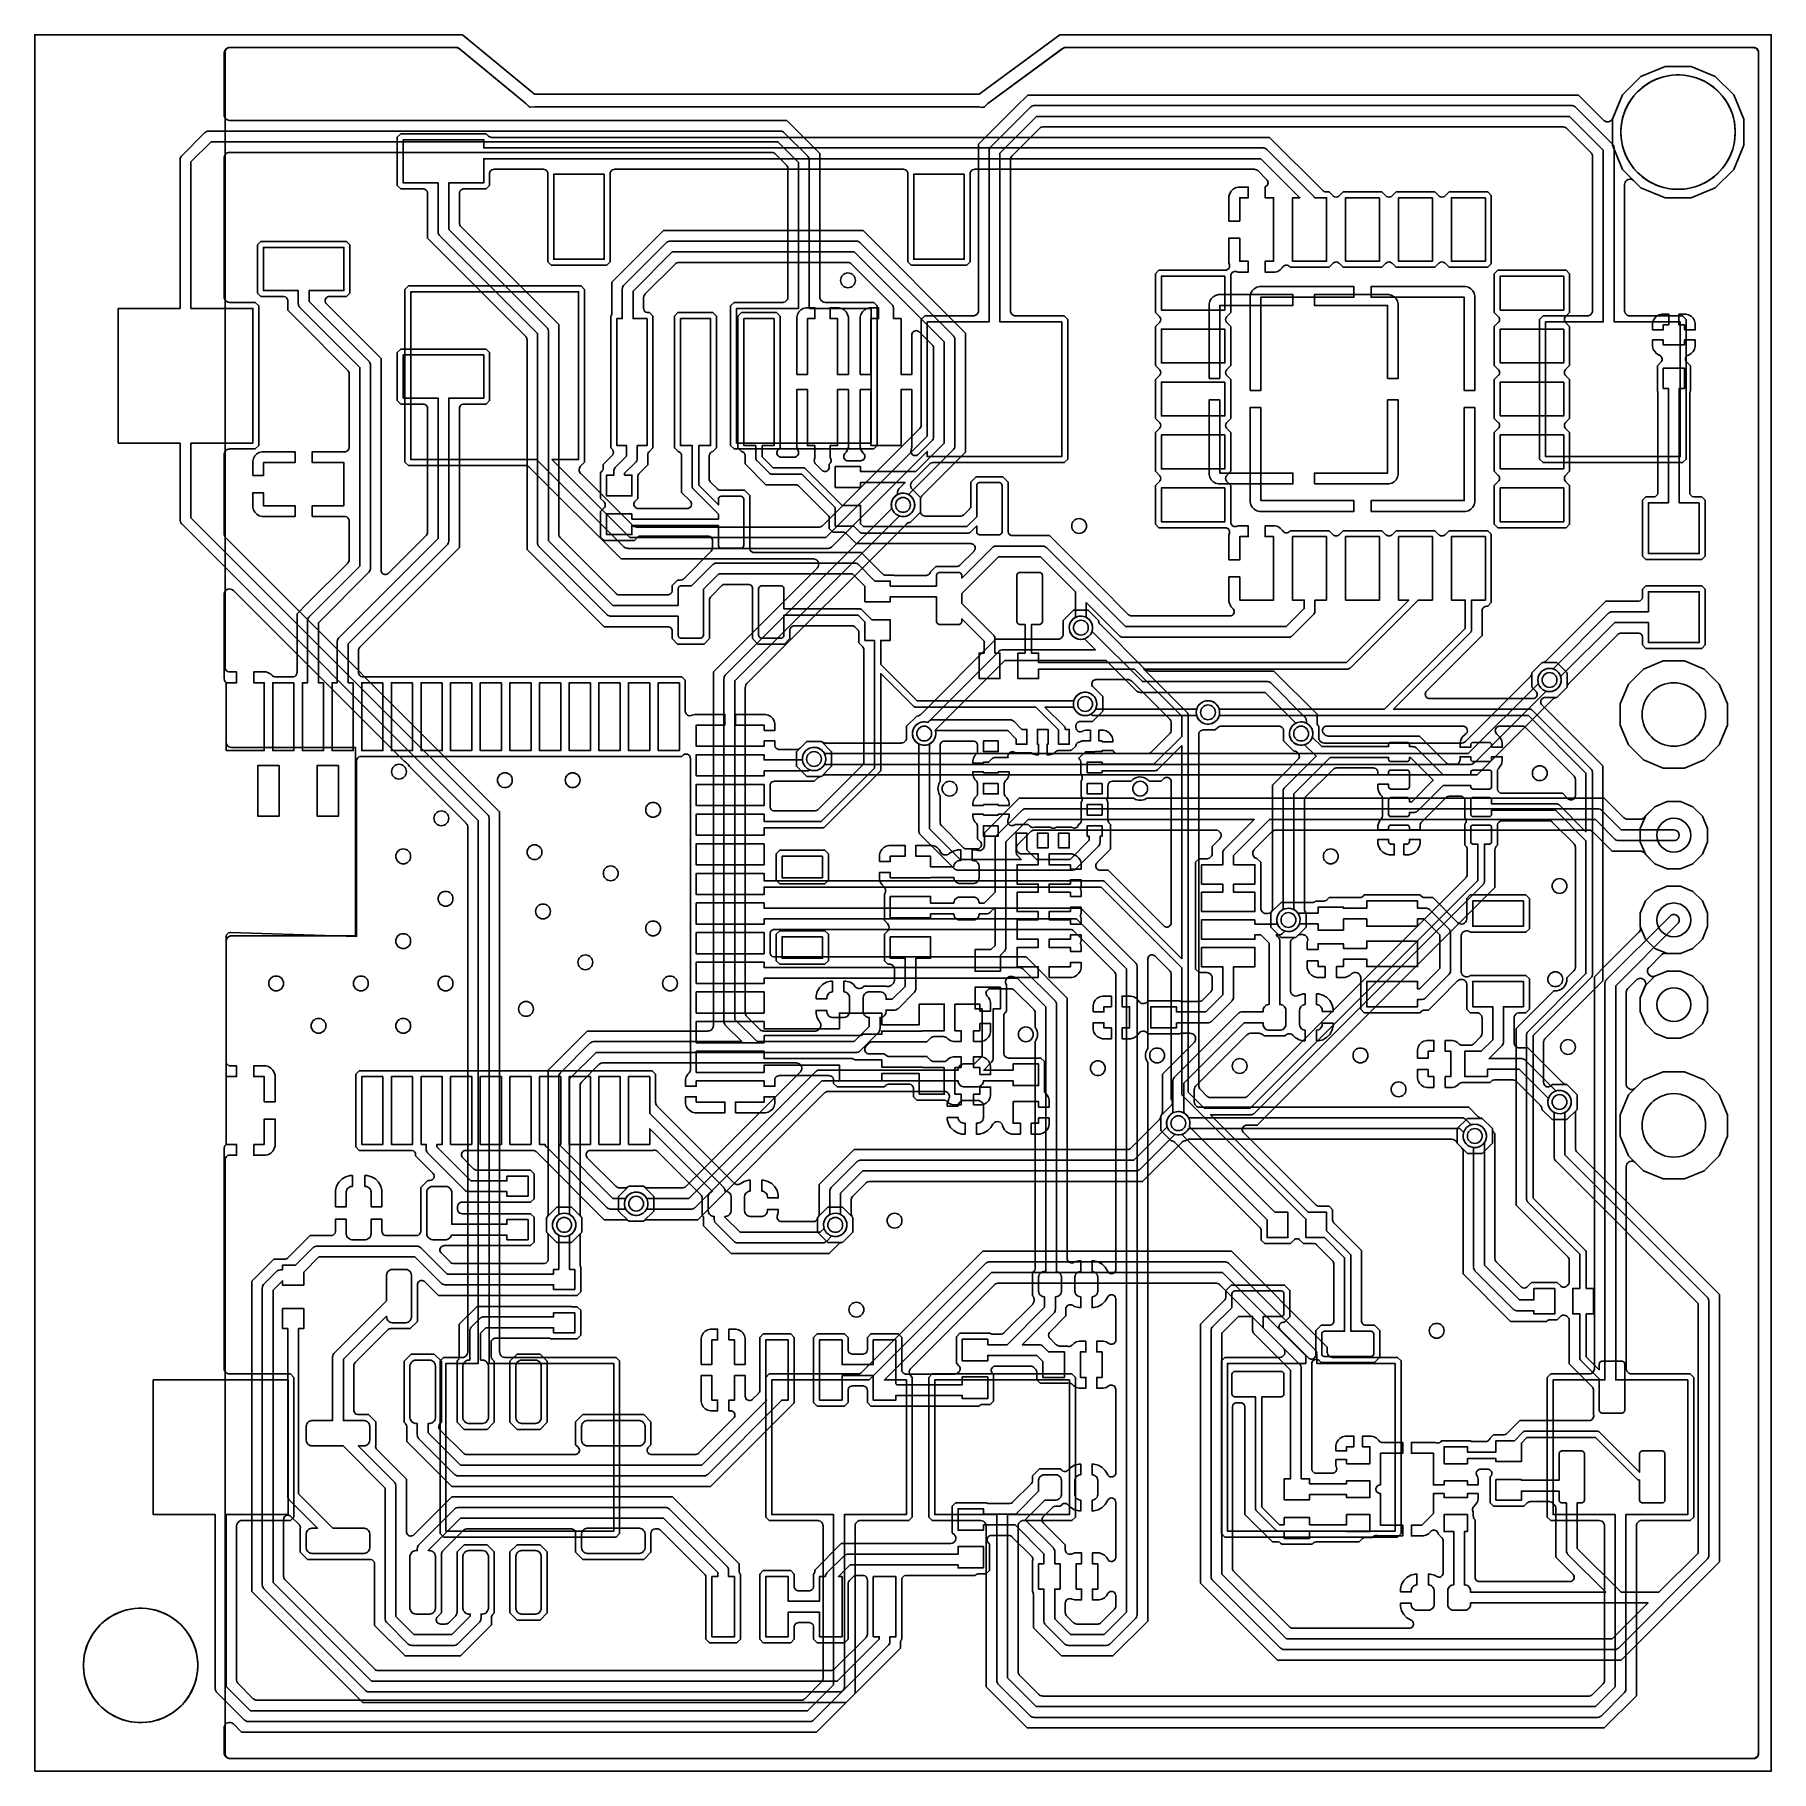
# Model space of a CAD drawing. Header units: millimetres. Extents: x 10 to 51, y 27 to 68.
import ezdxf

# ---------------------------------------------------------------- set-up
doc = ezdxf.new("R2010")
doc.units = ezdxf.units.MM

msp = doc.modelspace()

# ---------------------------------------------------------------- linework, layer by layer
at = {"layer": '16_copper'}
for points in [[(50.583, 27.304), (50.596, 27.305, 0.284783), (50.693, 27.397), (50.693, 27.398), (50.694, 27.4), (50.697, 27.427), (50.697, 27.429), (50.697, 27.43), (50.697, 67.57), (50.696, 67.583), (50.695, 67.596, 0.284783), (50.603, 67.693), (50.602, 67.693), (50.6, 67.694), (50.573, 67.697), (50.571, 67.697), (50.57, 67.697), (34.341, 67.697), (34.331, 67.696), (34.321, 67.696, 0.055546), (34.294, 67.688), (34.291, 67.687), (34.287, 67.685), (34.273, 67.676), (34.266, 67.673), (32.506, 66.376), (32.497, 66.368), (32.491, 66.363), (32.424, 66.296), (32.421, 66.296, 0.047482), (32.394, 66.288), (32.391, 66.287), (32.387, 66.285), (32.381, 66.282), (32.287, 66.296), (32.275, 66.296), (32.268, 66.297), (21.821, 66.297), (21.814, 66.297), (21.809, 66.297), (21.697, 66.286), (21.69, 66.288), (21.679, 66.293), (21.601, 66.371), (21.595, 66.376), (21.592, 66.38), (20.027, 67.668), (20.015, 67.676), (20.004, 67.683, 0.055541), (19.978, 67.693), (19.977, 67.693), (19.977, 67.694), (19.949, 67.697), (19.947, 67.697), (19.946, 67.697), (14.6, 67.697), (14.587, 67.696), (14.574, 67.695, 0.284783), (14.477, 67.603), (14.477, 67.602), (14.477, 67.6), (14.473, 67.573), (14.473, 67.571), (14.473, 67.57), (14.473, 66.104), (14.474, 66.091), (14.476, 66.078, 0.284783), (14.568, 65.981), (14.569, 65.981), (14.57, 65.981), (14.598, 65.977), (14.599, 65.977), (14.6, 65.977), (27.756, 65.977), (28.537, 65.196), (28.537, 61.807), (28.538, 61.794), (28.54, 61.781, 0.284783), (28.632, 61.684), (28.633, 61.684), (28.634, 61.684), (28.662, 61.68), (28.663, 61.68), (28.664, 61.68), (29.808, 61.68), (29.89, 61.598), (29.89, 58.302), (29.808, 58.22), (26.512, 58.22), (26.43, 58.302), (26.43, 61.598), (26.512, 61.68), (27.656, 61.68), (27.669, 61.681), (27.682, 61.683, 0.284783), (27.779, 61.775), (27.779, 61.776), (27.779, 61.777), (27.783, 61.805), (27.783, 61.806), (27.783, 61.807), (27.783, 64.831), (27.782, 64.837), (27.783, 64.842, 0.111436), (27.766, 64.895), (27.761, 64.901), (27.756, 64.91), (27.75, 64.916), (27.746, 64.921), (27.481, 65.186), (27.477, 65.189), (27.473, 65.193, 0.11143), (27.423, 65.219), (27.416, 65.22), (27.406, 65.222), (27.398, 65.222), (27.391, 65.223), (14.6, 65.223), (14.587, 65.222), (14.574, 65.22, 0.284783), (14.477, 65.128), (14.477, 65.127), (14.477, 65.126), (14.473, 65.098), (14.473, 65.097), (14.473, 65.096), (14.473, 61.807), (14.474, 61.794), (14.476, 61.781, 0.284783), (14.568, 61.684), (14.569, 61.684), (14.57, 61.684), (14.598, 61.68), (14.599, 61.68), (14.6, 61.68), (15.208, 61.68), (15.29, 61.598), (15.29, 58.302), (15.208, 58.22), (14.6, 58.22), (14.587, 58.219), (14.574, 58.217, 0.284783), (14.477, 58.125), (14.477, 58.124), (14.477, 58.123), (14.473, 58.095), (14.473, 58.094), (14.473, 58.093), (14.473, 56.213), (14.474, 56.207), (14.473, 56.202, 0.111436), (14.49, 56.149), (14.495, 56.143), (14.5, 56.134), (14.506, 56.128), (14.51, 56.123), (20.977, 49.656), (20.977, 36.897), (20.978, 36.884), (20.98, 36.871, 0.284783), (21.072, 36.774), (21.073, 36.774), (21.074, 36.774), (21.102, 36.77), (21.103, 36.77), (21.104, 36.77), (23.728, 36.77), (23.81, 36.688), (23.81, 32.612), (23.728, 32.53), (19.652, 32.53), (19.57, 32.612), (19.57, 36.688), (19.652, 36.77), (20.096, 36.77), (20.109, 36.771), (20.122, 36.773, 0.284783), (20.219, 36.865), (20.219, 36.866), (20.219, 36.867), (20.223, 36.895), (20.223, 36.896), (20.223, 36.897), (20.223, 49.291), (20.222, 49.297), (20.223, 49.302, 0.111436), (20.206, 49.355), (20.201, 49.361), (20.196, 49.37), (20.19, 49.376), (20.186, 49.381), (18.848, 50.719), (18.835, 50.744, 0.118357), (18.744, 50.835), (18.719, 50.848), (14.69, 54.877), (14.685, 54.881), (14.68, 54.886, 0.562197), (14.476, 54.813), (14.474, 54.805), (14.474, 54.794), (14.473, 54.787), (14.473, 52.8), (14.474, 52.794), (14.473, 52.789, 0.111436), (14.49, 52.735), (14.495, 52.73), (14.5, 52.721), (14.506, 52.715), (14.51, 52.71), (14.52, 52.7), (14.52, 51.3), (14.521, 51.287), (14.523, 51.274, 0.284783), (14.615, 51.177), (14.616, 51.177), (14.617, 51.177), (14.645, 51.173), (14.646, 51.173), (14.647, 51.173), (17.573, 51.173), (17.573, 46.727), (14.647, 46.727), (14.634, 46.726), (14.621, 46.724, 0.284783), (14.524, 46.632), (14.524, 46.631), (14.524, 46.63), (14.52, 46.602), (14.52, 46.601), (14.52, 46.6), (14.52, 41.8), (14.51, 41.79, 0.133073), (14.477, 41.733), (14.476, 41.725), (14.474, 41.716), (14.474, 41.707), (14.473, 41.7), (14.473, 36.507), (14.474, 36.494), (14.476, 36.481, 0.284783), (14.568, 36.384), (14.569, 36.384), (14.57, 36.384), (14.598, 36.38), (14.599, 36.38), (14.6, 36.38), (16.038, 36.38), (16.12, 36.298), (16.12, 33.002), (16.038, 32.92), (14.894, 32.92), (14.881, 32.919), (14.868, 32.917, 0.284783), (14.771, 32.825), (14.771, 32.824), (14.771, 32.823), (14.767, 32.795), (14.767, 32.794), (14.767, 32.793), (14.767, 29.159), (14.768, 29.153), (14.767, 29.148, 0.111436), (14.784, 29.095), (14.789, 29.089), (14.794, 29.08), (14.8, 29.074), (14.804, 29.069), (15.159, 28.714), (15.163, 28.711), (15.167, 28.707, 0.11143), (15.217, 28.681), (15.224, 28.68), (15.234, 28.678), (15.242, 28.678), (15.249, 28.677), (28.091, 28.677), (28.097, 28.678), (28.102, 28.677, 0.111436), (28.155, 28.694), (28.161, 28.699), (28.17, 28.704), (28.176, 28.71), (28.181, 28.714), (28.576, 29.109), (28.579, 29.113), (28.583, 29.117, 0.11143), (28.609, 29.167), (28.61, 29.174), (28.612, 29.184), (28.612, 29.192), (28.613, 29.199), (28.613, 32.793), (28.612, 32.806), (28.61, 32.819, 0.284783), (28.518, 32.916), (28.517, 32.916), (28.516, 32.916), (28.488, 32.92), (28.487, 32.92), (28.486, 32.92), (27.342, 32.92), (27.26, 33.002), (27.26, 36.298), (27.342, 36.38), (29.434, 36.38), (29.44, 36.381), (29.445, 36.38, 0.111436), (29.498, 36.397), (29.504, 36.402), (29.513, 36.407), (29.519, 36.413), (29.524, 36.417), (32.384, 39.277), (38.256, 39.277), (40.517, 37.016), (40.517, 36.897), (40.518, 36.884), (40.52, 36.871, 0.284783), (40.612, 36.774), (40.613, 36.774), (40.614, 36.774), (40.642, 36.77), (40.643, 36.77), (40.644, 36.77), (42.178, 36.77), (42.26, 36.688), (42.26, 32.612), (42.178, 32.53), (38.102, 32.53), (38.02, 32.612), (38.02, 36.688), (38.102, 36.77), (39.39, 36.77), (39.397, 36.771), (39.403, 36.771, 0.562221), (39.496, 36.966), (39.491, 36.974), (39.484, 36.981), (39.48, 36.987), (37.981, 38.486), (37.977, 38.489), (37.973, 38.493, 0.11143), (37.923, 38.519), (37.916, 38.52), (37.906, 38.522), (37.898, 38.522), (37.891, 38.523), (32.749, 38.523), (32.743, 38.522), (32.738, 38.523, 0.111436), (32.685, 38.506), (32.679, 38.501), (32.67, 38.496), (32.664, 38.49), (32.659, 38.486), (30.685, 36.512), (30.677, 36.502), (30.669, 36.492, 0.284779), (30.666, 36.358), (30.666, 36.358), (30.667, 36.356), (30.684, 36.334), (30.685, 36.333), (30.685, 36.333), (30.72, 36.298), (30.72, 33.002), (30.638, 32.92), (29.494, 32.92), (29.481, 32.919), (29.468, 32.917, 0.284783), (29.371, 32.825), (29.371, 32.824), (29.371, 32.823), (29.367, 32.795), (29.367, 32.794), (29.367, 32.793), (29.367, 28.834), (28.456, 27.923), (14.884, 27.923), (14.69, 28.117), (14.685, 28.121), (14.68, 28.126, 0.562197), (14.476, 28.053), (14.474, 28.045), (14.474, 28.034), (14.473, 28.027), (14.473, 27.43), (14.474, 27.417), (14.476, 27.404, 0.284783), (14.568, 27.307), (14.569, 27.307), (14.57, 27.306), (14.598, 27.303), (14.599, 27.303), (14.6, 27.303), (50.57, 27.303)], [(33.1, 42.81), (33.1, 42.3), (33.272, 42.3), (33.272, 42.046), (33.067, 42.046), (33.002, 42.063), (32.944, 42.097), (32.897, 42.144), (32.863, 42.202), (32.852, 42.245, 0.596423), (32.635, 42.297), (32.629, 42.29), (32.623, 42.282), (32.619, 42.276), (32.575, 42.199), (32.501, 42.125), (32.41, 42.073), (32.309, 42.046), (32.235, 42.046), (32.235, 42.3), (32.271, 42.3), (32.299, 42.306), (32.325, 42.316), (32.348, 42.332), (32.368, 42.352), (32.384, 42.375), (32.395, 42.401), (32.4, 42.429), (32.4, 42.711), (32.395, 42.739), (32.384, 42.765), (32.368, 42.788), (32.348, 42.808), (32.325, 42.824), (32.299, 42.835), (32.271, 42.84), (31.929, 42.84), (31.901, 42.835), (31.875, 42.824), (31.852, 42.808), (31.832, 42.788), (31.816, 42.765), (31.806, 42.739), (31.8, 42.711), (31.8, 42.705), (31.546, 42.705), (31.546, 42.749), (31.573, 42.85), (31.58, 42.862), (31.581, 42.865), (31.583, 42.867), (31.583, 42.868), (31.584, 42.87, 0.47556), (31.502, 43.049), (31.495, 43.05), (31.482, 43.052), (31.476, 43.052), (31.47, 43.053), (28.739, 43.053), (28.733, 43.052), (28.728, 43.053, 0.111436), (28.675, 43.036), (28.669, 43.031), (28.66, 43.026), (28.654, 43.02), (28.649, 43.016), (25.656, 40.023), (24.463, 40.023), (24.457, 40.022), (24.452, 40.023, 0.089897), (24.408, 40.011), (24.403, 40.008), (24.398, 40.006), (24.393, 40.001), (24.384, 39.996), (24.378, 39.99), (24.373, 39.986), (24.372, 39.985), (24.028, 39.985), (23.785, 40.228), (23.785, 40.572), (24.028, 40.815), (24.372, 40.815), (24.373, 40.814, 0.133073), (24.43, 40.781), (24.437, 40.78), (24.447, 40.778), (24.456, 40.778), (24.463, 40.777), (25.291, 40.777), (25.297, 40.778), (25.302, 40.777, 0.111436), (25.355, 40.794), (25.361, 40.799), (25.37, 40.804), (25.376, 40.81), (25.381, 40.814), (28.073, 43.506), (28.077, 43.511), (28.082, 43.516, 0.562197), (28.009, 43.72), (28.001, 43.722), (27.99, 43.722), (27.983, 43.723), (23.409, 43.723), (23.403, 43.722), (23.398, 43.723, 0.111436), (23.345, 43.706), (23.339, 43.701), (23.33, 43.696), (23.324, 43.69), (23.319, 43.686), (22.914, 43.281), (22.911, 43.277), (22.907, 43.273, 0.11143), (22.881, 43.223), (22.88, 43.216), (22.878, 43.206), (22.878, 43.198), (22.877, 43.191), (22.877, 40.163), (22.878, 40.157), (22.877, 40.152, 0.089897), (22.889, 40.108), (22.892, 40.103), (22.894, 40.098), (22.899, 40.093), (22.904, 40.084), (22.91, 40.078), (22.914, 40.073), (22.915, 40.072), (22.915, 39.728), (22.672, 39.485), (22.328, 39.485), (22.085, 39.728), (22.085, 40.072), (22.086, 40.073, 0.133073), (22.119, 40.13), (22.12, 40.137), (22.122, 40.147), (22.122, 40.156), (22.123, 40.163), (22.123, 43.556), (23.044, 44.477), (25.896, 44.477), (25.909, 44.478), (25.922, 44.48, 0.284783), (26.019, 44.572), (26.019, 44.573), (26.019, 44.574), (26.023, 44.602), (26.023, 44.603), (26.023, 44.604), (26.023, 52.956), (28.473, 55.406), (28.477, 55.411), (28.482, 55.416, 0.562197), (28.409, 55.62), (28.401, 55.622), (28.39, 55.622), (28.383, 55.623), (23.844, 55.623), (21.674, 57.793), (21.67, 57.796), (21.666, 57.8, 0.11143), (21.616, 57.826), (21.609, 57.827), (21.599, 57.829), (21.591, 57.829), (21.584, 57.83), (18.822, 57.83), (18.74, 57.912), (18.74, 61.988), (18.822, 62.07), (22.898, 62.07), (22.98, 61.988), (22.98, 57.912), (22.89, 57.822), (22.882, 57.812), (22.874, 57.802, 0.284788), (22.871, 57.668), (22.871, 57.668), (22.872, 57.667), (22.889, 57.644), (22.89, 57.644), (22.89, 57.643), (24.119, 56.414), (24.123, 56.411), (24.127, 56.407, 0.11143), (24.177, 56.381), (24.184, 56.38), (24.194, 56.378), (24.202, 56.378), (24.209, 56.377), (28.521, 56.377), (28.527, 56.378), (28.532, 56.377, 0.111436), (28.585, 56.394), (28.591, 56.399), (28.6, 56.404), (28.606, 56.41), (28.611, 56.414), (30.893, 58.696), (30.896, 58.7), (30.9, 58.704, 0.11143), (30.926, 58.754), (30.927, 58.761), (30.929, 58.771), (30.929, 58.779), (30.93, 58.786), (30.93, 61.278), (31.012, 61.36), (32.156, 61.36), (32.169, 61.361), (32.182, 61.363, 0.284783), (32.279, 61.455), (32.279, 61.456), (32.279, 61.457), (32.283, 61.485), (32.283, 61.486), (32.283, 61.487), (32.283, 65.416), (32.541, 65.674), (33.186, 66.319), (33.186, 66.319), (33.444, 66.577), (46.446, 66.577), (47.046, 65.977), (47.054, 65.971), (47.061, 65.965, 0.409206), (47.237, 65.99), (47.239, 65.994), (47.242, 65.997), (47.249, 66.012), (47.253, 66.018), (47.485, 66.579), (47.921, 67.015), (48.491, 67.251), (49.109, 67.251), (49.679, 67.015), (50.115, 66.579), (50.351, 66.009), (50.351, 65.391), (50.115, 64.821), (49.679, 64.385), (49.109, 64.149), (48.491, 64.149), (47.921, 64.385), (47.754, 64.553), (47.749, 64.557), (47.744, 64.561, 0.562213), (47.54, 64.489), (47.538, 64.48), (47.538, 64.47), (47.537, 64.463), (47.537, 61.487), (47.538, 61.474), (47.54, 61.461, 0.284783), (47.632, 61.364), (47.633, 61.364), (47.634, 61.364), (47.662, 61.36), (47.663, 61.36), (47.664, 61.36), (48.908, 61.36), (48.99, 61.278), (48.99, 57.982), (48.908, 57.9), (45.612, 57.9), (45.53, 57.982), (45.53, 61.278), (45.612, 61.36), (46.656, 61.36), (46.669, 61.361), (46.682, 61.363, 0.284783), (46.779, 61.455), (46.779, 61.456), (46.779, 61.457), (46.783, 61.485), (46.783, 61.486), (46.783, 61.487), (46.783, 65.121), (46.782, 65.127), (46.783, 65.132, 0.111436), (46.766, 65.185), (46.761, 65.191), (46.756, 65.2), (46.75, 65.206), (46.746, 65.211), (46.171, 65.786), (46.167, 65.789), (46.163, 65.793, 0.11143), (46.113, 65.819), (46.106, 65.82), (46.096, 65.822), (46.088, 65.822), (46.081, 65.823), (33.809, 65.823), (33.803, 65.822), (33.798, 65.823, 0.111436), (33.745, 65.806), (33.739, 65.801), (33.73, 65.796), (33.724, 65.79), (33.719, 65.786), (33.074, 65.141), (33.071, 65.137), (33.067, 65.133, 0.11143), (33.041, 65.083), (33.04, 65.076), (33.038, 65.066), (33.038, 65.058), (33.037, 65.051), (33.037, 61.487), (33.038, 61.474), (33.04, 61.461, 0.284783), (33.132, 61.364), (33.133, 61.364), (33.134, 61.364), (33.162, 61.36), (33.163, 61.36), (33.164, 61.36), (34.308, 61.36), (34.39, 61.278), (34.39, 57.982), (34.308, 57.9), (31.216, 57.9), (31.21, 57.899), (31.205, 57.9, 0.111436), (31.152, 57.883), (31.146, 57.878), (31.137, 57.873), (31.131, 57.867), (31.126, 57.863), (30.715, 57.452), (30.707, 57.442), (30.698, 57.432, 0.284788), (30.695, 57.298), (30.696, 57.297), (30.696, 57.296), (30.713, 57.274), (30.714, 57.273), (30.715, 57.272), (30.915, 57.072), (30.915, 56.728), (30.672, 56.485), (30.671, 56.485, 0.133078), (30.607, 56.468), (30.601, 56.463), (30.592, 56.458), (30.586, 56.452), (30.581, 56.448), (26.814, 52.681), (26.811, 52.677), (26.807, 52.673, 0.11143), (26.781, 52.623), (26.78, 52.616), (26.778, 52.606), (26.778, 52.598), (26.777, 52.591), (26.777, 44.909), (26.778, 44.903), (26.777, 44.898, 0.111436), (26.794, 44.845), (26.799, 44.839), (26.804, 44.83), (26.81, 44.824), (26.814, 44.819), (27.119, 44.514), (27.123, 44.511), (27.127, 44.507, 0.11143), (27.177, 44.481), (27.184, 44.48), (27.194, 44.478), (27.202, 44.478), (27.209, 44.477), (28.441, 44.477), (28.447, 44.478), (28.454, 44.478, 0.471653), (28.547, 44.673), (28.542, 44.681), (28.535, 44.688, 0.028724), (28.525, 44.699), (28.473, 44.79), (28.446, 44.891), (28.446, 44.965), (28.7, 44.965), (28.7, 44.929), (28.706, 44.901), (28.716, 44.875), (28.732, 44.852), (28.752, 44.832), (28.775, 44.816), (28.801, 44.806), (28.829, 44.8), (29.111, 44.8), (29.139, 44.806), (29.165, 44.816), (29.188, 44.832), (29.208, 44.852), (29.224, 44.875), (29.235, 44.901), (29.24, 44.929), (29.24, 45.271), (29.235, 45.299), (29.224, 45.325), (29.208, 45.348), (29.188, 45.368), (29.165, 45.384), (29.139, 45.395), (29.111, 45.4), (29.105, 45.4), (29.105, 45.654), (29.149, 45.654), (29.25, 45.627), (29.341, 45.575, 0.490293), (29.545, 45.505), (29.546, 45.505), (29.547, 45.506), (29.569, 45.523), (29.57, 45.524), (29.57, 45.525), (29.586, 45.54), (30.085, 45.54), (30.096, 45.534, 0.172397), (30.181, 45.533), (30.193, 45.538), (30.205, 45.544), (30.205, 45.544), (30.206, 45.545), (30.229, 45.562), (30.229, 45.563), (30.23, 45.563), (30.262, 45.595, 0.133073), (30.295, 45.653), (30.296, 45.66), (30.298, 45.67), (30.298, 45.679), (30.299, 45.685), (30.299, 45.929), (30.298, 45.942), (30.297, 45.955, 0.284783), (30.204, 46.052), (30.203, 46.052), (30.202, 46.052), (30.174, 46.056), (30.173, 46.056), (30.172, 46.056), (30.142, 46.056), (30.06, 46.138), (30.06, 46.762), (30.133, 46.835), (30.141, 46.845), (30.15, 46.855, 0.284788), (30.153, 46.989), (30.152, 46.99), (30.152, 46.991), (30.135, 47.013), (30.134, 47.014), (30.133, 47.015), (30.06, 47.088), (30.06, 47.714), (30.061, 47.715), (30.069, 47.725, 0.284788), (30.072, 47.859), (30.072, 47.859), (30.071, 47.86), (30.054, 47.883), (30.053, 47.883), (30.053, 47.884), (29.997, 47.94), (29.963, 47.998), (29.946, 48.063), (29.946, 48.223), (30.2, 48.223), (30.2, 48.096), (31.153, 48.096), (31.153, 48.103), (31.7, 48.103), (31.7, 48.089), (31.706, 48.061), (31.716, 48.035), (31.732, 48.012), (31.752, 47.992), (31.775, 47.976), (31.801, 47.966), (31.829, 47.96), (32.171, 47.96), (32.199, 47.966), (32.225, 47.976), (32.248, 47.992), (32.268, 48.012), (32.284, 48.035), (32.294, 48.061), (32.3, 48.089), (32.3, 48.371), (32.294, 48.399), (32.284, 48.425), (32.268, 48.448), (32.248, 48.468), (32.225, 48.484), (32.199, 48.495), (32.171, 48.5), (32.135, 48.5), (32.135, 48.754), (32.209, 48.754), (32.263, 48.74, 0.415854), (32.419, 48.83), (32.42, 48.837), (32.423, 48.855), (32.423, 48.859), (32.423, 48.862), (32.423, 49.156), (33.244, 49.977), (35.939, 49.977), (35.956, 49.965, 0.28203), (36.244, 49.965), (36.261, 49.977), (47.056, 49.977), (47.314, 49.719), (47.369, 49.664), (47.369, 49.664), (47.519, 49.514), (47.523, 49.511), (47.527, 49.507, 0.11143), (47.577, 49.481), (47.584, 49.48), (47.594, 49.478), (47.602, 49.478), (47.609, 49.477), (47.912, 49.477), (47.914, 49.477), (47.916, 49.477, 0.203491), (48.013, 49.527), (48.017, 49.534), (48.026, 49.547), (48.026, 49.549), (48.25, 49.773), (48.542, 49.894), (48.858, 49.894), (49.15, 49.773), (49.373, 49.55), (49.494, 49.258), (49.494, 48.942), (49.373, 48.65), (49.15, 48.427), (48.858, 48.306), (48.542, 48.306), (48.25, 48.427), (48.026, 48.651), (48.021, 48.659), (48.016, 48.669, 0.176791), (47.944, 48.719), (47.936, 48.72), (47.921, 48.723), (47.916, 48.723), (47.912, 48.723), (47.244, 48.723), (46.836, 49.131), (46.836, 49.131), (46.781, 49.186, 0.133064), (46.723, 49.219), (46.716, 49.22), (46.706, 49.222), (46.698, 49.222), (46.691, 49.223), (39.309, 49.223), (39.303, 49.222), (39.298, 49.223, 0.11143), (39.245, 49.206), (39.239, 49.201), (39.23, 49.196), (39.224, 49.19), (39.219, 49.186), (38.794, 48.761), (38.79, 48.756), (38.785, 48.751, 0.379614), (38.792, 48.583), (38.797, 48.579), (38.802, 48.574, 0.106461), (38.858, 48.547), (38.862, 48.546), (38.947, 48.462), (38.947, 47.379), (38.948, 47.366), (38.949, 47.353, 0.172426), (38.993, 47.28), (39.004, 47.273), (39.015, 47.266, 0.046971), (39.041, 47.256), (39.042, 47.256), (39.044, 47.256), (39.071, 47.252), (39.073, 47.252), (39.074, 47.252), (39.112, 47.252, 0.133078), (39.177, 47.269), (39.182, 47.274), (39.191, 47.279), (39.197, 47.285), (39.202, 47.289), (39.428, 47.515), (39.794, 47.515), (39.798, 47.513), (39.805, 47.512), (39.815, 47.51), (39.824, 47.51), (39.831, 47.509), (40.156, 47.509), (40.162, 47.51), (40.167, 47.509, 0.055547), (40.195, 47.515), (40.203, 47.518), (40.211, 47.521, 0.017494), (40.221, 47.526), (40.226, 47.531), (40.235, 47.536), (40.241, 47.542), (40.424, 47.542), (40.43, 47.543), (40.435, 47.542, 0.111436), (40.488, 47.559), (40.494, 47.564), (40.503, 47.569), (40.509, 47.575), (40.514, 47.579), (40.562, 47.627), (41.276, 47.627), (41.282, 47.628), (41.287, 47.627, 0.111436), (41.341, 47.644), (41.346, 47.649), (41.355, 47.654), (41.361, 47.66), (41.366, 47.664), (41.392, 47.69), (42.708, 47.69), (42.734, 47.664, 0.133073), (42.791, 47.631), (42.799, 47.63), (42.808, 47.628), (42.817, 47.628), (42.824, 47.627), (43.006, 47.627), (43.593, 47.04), (43.598, 47.036), (43.603, 47.031, 0.562197), (43.807, 47.104), (43.809, 47.112), (43.809, 47.123), (43.81, 47.13), (43.81, 47.608), (43.892, 47.69), (45.208, 47.69), (45.29, 47.608), (45.29, 46.892), (45.208, 46.81), (43.892, 46.81), (43.889, 46.812), (43.884, 46.817, 0.562182), (43.68, 46.744), (43.678, 46.736), (43.678, 46.726), (43.677, 46.718), (43.677, 45.882), (43.678, 45.875), (43.678, 45.869, 0.493966), (43.849, 45.764), (43.857, 45.766, 0.030608), (43.873, 45.776), (43.881, 45.78), (43.888, 45.787), (43.891, 45.79), (45.208, 45.79), (45.29, 45.708), (45.29, 44.992), (45.208, 44.91), (45.054, 44.91), (45.041, 44.909), (45.028, 44.907, 0.284783), (44.931, 44.815), (44.931, 44.814), (44.931, 44.813), (44.927, 44.785), (44.927, 44.784), (44.927, 44.783), (44.927, 44.204), (44.928, 44.191), (44.93, 44.178, 0.284783), (45.022, 44.081), (45.023, 44.081), (45.024, 44.081), (45.052, 44.077), (45.053, 44.077), (45.054, 44.077), (45.256, 44.077), (46.081, 43.252), (46.085, 43.249), (46.089, 43.245, 0.089894), (46.128, 43.222), (46.134, 43.221), (46.139, 43.219), (46.146, 43.218), (46.156, 43.216), (46.164, 43.216), (46.171, 43.215), (46.172, 43.215), (46.415, 42.972), (46.415, 42.628), (46.172, 42.385), (45.828, 42.385), (45.585, 42.628), (45.585, 42.629, 0.133078), (45.568, 42.693), (45.563, 42.699), (45.558, 42.708), (45.552, 42.714), (45.548, 42.719), (44.981, 43.286), (44.977, 43.289), (44.973, 43.293, 0.11143), (44.923, 43.319), (44.916, 43.32), (44.906, 43.322), (44.898, 43.322), (44.891, 43.323), (44.476, 43.323), (44.47, 43.322), (44.465, 43.323, 0.111436), (44.411, 43.306), (44.406, 43.301), (44.397, 43.296), (44.391, 43.29), (44.386, 43.286), (44.36, 43.26), (43.71, 43.26), (43.704, 43.259), (43.699, 43.26, 0.089897), (43.655, 43.248), (43.651, 43.245), (43.646, 43.243), (43.64, 43.238), (43.631, 43.233), (43.625, 43.227), (43.62, 43.223), (43.594, 43.197), (43.536, 43.163), (43.471, 43.146), (43.303, 43.146), (43.303, 43.4), (43.438, 43.4), (43.438, 44), (43.303, 44), (43.303, 44.254), (43.471, 44.254), (43.536, 44.237), (43.594, 44.203), (43.62, 44.177, 0.133073), (43.678, 44.144), (43.685, 44.143), (43.695, 44.141), (43.703, 44.141), (43.71, 44.14), (43.886, 44.14), (43.892, 44.141), (43.897, 44.14, 0.111436), (43.95, 44.157), (43.956, 44.162), (43.965, 44.167), (43.971, 44.173), (43.976, 44.177), (44.136, 44.337), (44.139, 44.341), (44.143, 44.345, 0.11143), (44.169, 44.395), (44.17, 44.402), (44.172, 44.412), (44.172, 44.42), (44.173, 44.427), (44.173, 44.783), (44.172, 44.796), (44.17, 44.809, 0.284783), (44.078, 44.906), (44.077, 44.906), (44.076, 44.906), (44.048, 44.91), (44.047, 44.91), (44.046, 44.91), (43.892, 44.91), (43.81, 44.992), (43.81, 45.57), (43.809, 45.577), (43.809, 45.583, 0.562221), (43.614, 45.676), (43.606, 45.671), (43.599, 45.664), (43.593, 45.66), (43.164, 45.231), (42.906, 44.973), (42.824, 44.973, 0.133078), (42.759, 44.956), (42.754, 44.951), (42.745, 44.946), (42.739, 44.94), (42.734, 44.936), (42.708, 44.91), (41.392, 44.91), (41.31, 44.992), (41.31, 45.728), (41.309, 45.734), (41.31, 45.739, 0.107105), (41.293, 45.792), (41.288, 45.798), (41.283, 45.807), (41.277, 45.813), (41.273, 45.818), (41.266, 45.825, 0.341081), (41.112, 45.845), (41.111, 45.844), (41.11, 45.844), (41.088, 45.827), (41.087, 45.826), (41.086, 45.825), (41.056, 45.795), (40.998, 45.761), (40.933, 45.744), (40.735, 45.744), (40.735, 45.998), (40.9, 45.998), (40.9, 46.173), (41.45, 46.173), (41.45, 46), (42.65, 46), (42.65, 46.6), (41.45, 46.6), (41.45, 46.427), (40.9, 46.427), (40.9, 46.538), (40.3, 46.538), (40.3, 46.403), (40.046, 46.403), (40.046, 46.571), (40.052, 46.595, 0.290955), (40.012, 46.725), (40.001, 46.732), (39.991, 46.739, 0.052707), (39.962, 46.751), (39.955, 46.752), (39.937, 46.755), (39.933, 46.755), (39.93, 46.755), (39.895, 46.755, 0.133078), (39.83, 46.738), (39.825, 46.733), (39.816, 46.728), (39.81, 46.722), (39.805, 46.718), (39.772, 46.685), (39.761, 46.684), (39.748, 46.682, 0.284783), (39.651, 46.59), (39.651, 46.589), (39.651, 46.588), (39.647, 46.56), (39.647, 46.559), (39.647, 46.558), (39.647, 45.43), (39.647, 45.426), (39.647, 45.422, 0.284784), (39.725, 45.313), (39.734, 45.31), (39.744, 45.306, 0.109864), (39.808, 45.307), (39.815, 45.31), (39.827, 45.314), (39.833, 45.318), (39.838, 45.32), (39.85, 45.327), (39.951, 45.354), (39.995, 45.354), (39.995, 45.1), (39.989, 45.1), (39.961, 45.095), (39.935, 45.084), (39.912, 45.068), (39.892, 45.048), (39.876, 45.025), (39.866, 44.999), (39.86, 44.971), (39.86, 44.629), (39.866, 44.601), (39.876, 44.575), (39.892, 44.552), (39.912, 44.532), (39.935, 44.516), (39.961, 44.506), (39.989, 44.5), (39.995, 44.5), (39.995, 44.246), (39.951, 44.246), (39.85, 44.273), (39.759, 44.325), (39.709, 44.375, 0.341027), (39.555, 44.395), (39.554, 44.395), (39.553, 44.394), (39.531, 44.377), (39.53, 44.376), (39.53, 44.375), (39.514, 44.36), (39.026, 44.36), (39, 44.386, 0.133073), (38.942, 44.419), (38.935, 44.42), (38.925, 44.422), (38.917, 44.422), (38.91, 44.423), (38.709, 44.423), (38.703, 44.422), (38.698, 44.423, 0.111436), (38.645, 44.406), (38.639, 44.401), (38.63, 44.396), (38.624, 44.39), (38.619, 44.386), (37.414, 43.181), (37.411, 43.177), (37.407, 43.173, 0.11143), (37.381, 43.123), (37.38, 43.116), (37.378, 43.106), (37.378, 43.098), (37.377, 43.091), (37.377, 42.804), (37.378, 42.791), (37.38, 42.778, 0.284783), (37.472, 42.681), (37.473, 42.681), (37.474, 42.681), (37.502, 42.677), (37.503, 42.677), (37.504, 42.677), (43.856, 42.677), (44.081, 42.452), (44.085, 42.449), (44.088, 42.445), (44.088, 42.445), (44.089, 42.445, 0.089894), (44.128, 42.422), (44.134, 42.421), (44.139, 42.419), (44.146, 42.418), (44.156, 42.416), (44.164, 42.416), (44.171, 42.415), (44.172, 42.415), (44.415, 42.172), (44.415, 41.828), (44.172, 41.585), (43.828, 41.585), (43.578, 41.835), (43.578, 41.836), (43.574, 41.849, 0.225666), (43.49, 41.919), (43.489, 41.919), (43.488, 41.919), (43.46, 41.923), (43.459, 41.923), (43.458, 41.923), (37.263, 41.923), (37.257, 41.922), (37.252, 41.923, 0.089897), (37.208, 41.911), (37.203, 41.908), (37.198, 41.906), (37.193, 41.901), (37.184, 41.896), (37.178, 41.89), (37.173, 41.886, 0.136937), (37.107, 41.868), (37.101, 41.863), (37.092, 41.858), (37.086, 41.852), (37.081, 41.848), (36.156, 40.923), (29.709, 40.923), (29.703, 40.922), (29.698, 40.923, 0.111436), (29.645, 40.906), (29.639, 40.901), (29.63, 40.896), (29.624, 40.89), (29.619, 40.886), (29.314, 40.581), (29.311, 40.577), (29.307, 40.573, 0.11143), (29.281, 40.523), (29.28, 40.516), (29.278, 40.506), (29.278, 40.498), (29.277, 40.491), (29.277, 40.163), (29.278, 40.157), (29.277, 40.152, 0.089897), (29.289, 40.108), (29.292, 40.103), (29.294, 40.098), (29.299, 40.093), (29.304, 40.084), (29.31, 40.078), (29.314, 40.073), (29.315, 40.072), (29.315, 39.728), (29.072, 39.485), (28.728, 39.485), (28.485, 39.728), (28.485, 40.072), (28.486, 40.073, 0.133073), (28.519, 40.13), (28.52, 40.137), (28.522, 40.147), (28.522, 40.156), (28.523, 40.163), (28.523, 40.856), (29.344, 41.677), (35.791, 41.677), (35.797, 41.678), (35.802, 41.677, 0.111436), (35.855, 41.694), (35.861, 41.699), (35.87, 41.704), (35.876, 41.71), (35.881, 41.714), (36.548, 42.381), (36.551, 42.385), (36.555, 42.389, 0.089894), (36.578, 42.428), (36.579, 42.434), (36.581, 42.439), (36.582, 42.446), (36.584, 42.456), (36.584, 42.464), (36.585, 42.471, 0.136932), (36.619, 42.53), (36.62, 42.537), (36.622, 42.547), (36.622, 42.556), (36.623, 42.563), (36.623, 43.456), (36.881, 43.714), (36.881, 43.714), (37.373, 44.206), (37.377, 44.211), (37.382, 44.216, 0.562197), (37.309, 44.42), (37.301, 44.422), (37.29, 44.422), (37.283, 44.423), (37.079, 44.423), (37.074, 44.422), (37.068, 44.423, 0.082732), (37.025, 44.411), (37.024, 44.41), (36.292, 44.41), (36.264, 44.438, 0.290953), (36.131, 44.468), (36.119, 44.463), (36.108, 44.457, 0.052001), (36.083, 44.438), (36.079, 44.432), (36.068, 44.418), (36.066, 44.415), (36.064, 44.412), (36.053, 44.394), (36.006, 44.347), (35.948, 44.313), (35.883, 44.296), (35.674, 44.296), (35.674, 44.55), (35.85, 44.55), (35.85, 45.05), (35.674, 45.05), (35.674, 45.304), (35.883, 45.304), (35.948, 45.287), (36.006, 45.253), (36.053, 45.206), (36.064, 45.188, 0.415865), (36.238, 45.142), (36.244, 45.146), (36.258, 45.157), (36.261, 45.159), (36.264, 45.162), (36.292, 45.19), (37.024, 45.19), (37.029, 45.188), (37.037, 45.184, 0.021322), (37.047, 45.181), (37.054, 45.18), (37.064, 45.178), (37.073, 45.178), (37.079, 45.177), (37.491, 45.177), (37.497, 45.178), (37.502, 45.177, 0.111436), (37.555, 45.194), (37.561, 45.199), (37.57, 45.204), (37.576, 45.21), (37.581, 45.214), (37.764, 45.397), (37.767, 45.401), (37.771, 45.405, 0.11143), (37.797, 45.455), (37.798, 45.462), (37.8, 45.472), (37.8, 45.48), (37.801, 45.487), (37.801, 45.729), (37.8, 45.742), (37.798, 45.755, 0.284783), (37.706, 45.852), (37.705, 45.852), (37.704, 45.852), (37.676, 45.856), (37.675, 45.856), (37.674, 45.856), (37.491, 45.856), (37.409, 45.938), (37.409, 48.462), (37.491, 48.544), (37.674, 48.544), (37.687, 48.545), (37.7, 48.547, 0.284783), (37.797, 48.639), (37.797, 48.64), (37.797, 48.641), (37.801, 48.669), (37.801, 48.67), (37.801, 48.671), (37.801, 48.834), (37.973, 49.006), (37.977, 49.011), (37.982, 49.016, 0.562213), (37.909, 49.22), (37.901, 49.222), (37.89, 49.222), (37.883, 49.223), (33.609, 49.223), (33.603, 49.222), (33.598, 49.223, 0.111436), (33.545, 49.206), (33.539, 49.201), (33.53, 49.196), (33.524, 49.19), (33.519, 49.186), (33.214, 48.881), (33.211, 48.877), (33.207, 48.873, 0.108774), (33.181, 48.823), (33.18, 48.816), (33.178, 48.806), (33.178, 48.798, 0.037005), (33.178, 48.779), (33.178, 48.778), (33.178, 48.777), (33.178, 48.772), (33.18, 48.759, 0.284783), (33.272, 48.662), (33.273, 48.662), (33.274, 48.662), (33.302, 48.658), (33.303, 48.658), (33.304, 48.658), (33.695, 48.658), (33.695, 48.404), (33.193, 48.404), (33.193, 47.947), (33.695, 47.947), (33.695, 47.754), (33.193, 47.754), (33.193, 47.297), (33.695, 47.297), (33.695, 47.104), (33.193, 47.104), (33.193, 46.646), (33.695, 46.646), (33.695, 46.453), (33.193, 46.453), (33.193, 45.996), (33.695, 45.996), (33.695, 45.742), (33.16, 45.742), (33.08, 45.764), (33.071, 45.765), (33.062, 45.767, 0.078708), (33.015, 45.763), (33.006, 45.761), (33.002, 45.759), (32.997, 45.758, 0.225671), (32.925, 45.676), (32.923, 45.667), (32.921, 45.658, 0.145348), (32.937, 45.577), (32.94, 45.573), (32.94, 45.573), (32.94, 44.942), (32.914, 44.916, 0.133073), (32.881, 44.859), (32.88, 44.851), (32.878, 44.842), (32.878, 44.833), (32.877, 44.826), (32.877, 43.967), (32.878, 43.954), (32.88, 43.941, 0.284783), (32.972, 43.844), (32.973, 43.844), (32.974, 43.844), (33.002, 43.84), (33.003, 43.84), (33.004, 43.84), (33.758, 43.84), (33.84, 43.758), (33.84, 43.082), (33.841, 43.076), (33.84, 43.071, 0.089897), (33.852, 43.027), (33.855, 43.023), (33.857, 43.018), (33.862, 43.012), (33.867, 43.003), (33.873, 42.997), (33.877, 42.992), (33.903, 42.966), (33.937, 42.908), (33.954, 42.843), (33.954, 42.683), (33.7, 42.683), (33.7, 42.81)], [(28.735, 55.874), (28.741, 55.873, 0.111436), (28.794, 55.89), (28.8, 55.895), (28.808, 55.9), (28.815, 55.906), (28.82, 55.91), (31.07, 58.16), (31.07, 58.04), (34.25, 58.04), (34.25, 61.22), (32.787, 61.22), (32.787, 65.207), (33.653, 66.073), (46.237, 66.073), (47.033, 65.277), (47.033, 61.22), (45.67, 61.22), (45.67, 58.04), (48.85, 58.04), (48.85, 61.22), (47.287, 61.22), (47.287, 65.33), (47.286, 65.335), (47.287, 65.341, 0.111436), (47.27, 65.394), (47.265, 65.4), (47.26, 65.408), (47.254, 65.415), (47.25, 65.42), (46.38, 66.29), (46.376, 66.293), (46.372, 66.297, 0.11143), (46.322, 66.323), (46.315, 66.324), (46.305, 66.326), (46.296, 66.326), (46.29, 66.327), (33.6, 66.327), (33.595, 66.326), (33.589, 66.327, 0.111436), (33.536, 66.31), (33.53, 66.305), (33.522, 66.3), (33.515, 66.294), (33.51, 66.29), (32.57, 65.35), (32.567, 65.346), (32.563, 65.342, 0.11143), (32.537, 65.292), (32.536, 65.285), (32.534, 65.275), (32.534, 65.266), (32.533, 65.26), (32.533, 61.22), (31.07, 61.22), (31.07, 58.52), (28.677, 56.127), (24.053, 56.127), (22.21, 57.97), (22.84, 57.97), (22.84, 61.93), (18.88, 61.93), (18.88, 57.97), (21.85, 57.97), (23.91, 55.91), (23.914, 55.907), (23.918, 55.903, 0.11143), (23.968, 55.877), (23.975, 55.876), (23.985, 55.874), (23.994, 55.874), (24, 55.873), (28.73, 55.873)], [(23.67, 36.63), (20.727, 36.63), (20.727, 49.5), (20.726, 49.505), (20.727, 49.511, 0.111436), (20.71, 49.564), (20.705, 49.57), (20.7, 49.578), (20.694, 49.585), (20.69, 49.59), (13.687, 56.593), (13.687, 58.36), (15.15, 58.36), (15.15, 61.54), (13.687, 61.54), (13.687, 64.997), (14.163, 65.473), (27.547, 65.473), (28.033, 64.987), (28.033, 61.54), (26.57, 61.54), (26.57, 58.36), (29.75, 58.36), (29.75, 61.54), (28.287, 61.54), (28.287, 65.04), (28.286, 65.045), (28.287, 65.051, 0.111436), (28.27, 65.104), (28.265, 65.11), (28.26, 65.118), (28.254, 65.125), (28.25, 65.13), (27.69, 65.69), (27.686, 65.693), (27.682, 65.697, 0.11143), (27.632, 65.723), (27.625, 65.724), (27.615, 65.726), (27.606, 65.726), (27.6, 65.727), (14.11, 65.727), (14.105, 65.726), (14.099, 65.727, 0.111436), (14.046, 65.71), (14.04, 65.705), (14.032, 65.7), (14.025, 65.694), (14.02, 65.69), (13.47, 65.14), (13.467, 65.136), (13.463, 65.132, 0.11143), (13.437, 65.082), (13.436, 65.075), (13.434, 65.065), (13.434, 65.056), (13.433, 65.05), (13.433, 61.54), (11.97, 61.54), (11.97, 58.36), (13.433, 58.36), (13.433, 56.54), (13.434, 56.535), (13.433, 56.529, 0.111436), (13.45, 56.476), (13.455, 56.47), (13.46, 56.462), (13.466, 56.455), (13.47, 56.45), (20.473, 49.447), (20.473, 36.63), (19.71, 36.63), (19.71, 32.67), (23.67, 32.67)], [(29.405, 43.974), (29.411, 43.973, 0.111436), (29.464, 43.99), (29.47, 43.995), (29.478, 44), (29.485, 44.006), (29.49, 44.01), (29.92, 44.44), (29.923, 44.444), (29.927, 44.448, 0.11143), (29.953, 44.498), (29.954, 44.505), (29.956, 44.515), (29.956, 44.524), (29.957, 44.53), (29.957, 44.8), (29.971, 44.8), (29.999, 44.806), (30.025, 44.816), (30.048, 44.832), (30.068, 44.852), (30.084, 44.875), (30.095, 44.901), (30.1, 44.929), (30.1, 44.973), (30.3, 44.973), (30.305, 44.974), (30.311, 44.973, 0.111436), (30.364, 44.99), (30.37, 44.995), (30.378, 45), (30.385, 45.006), (30.39, 45.01), (30.766, 45.386), (30.77, 45.391), (30.773, 45.394, 0.11143), (30.799, 45.444), (30.8, 45.451), (30.802, 45.461), (30.802, 45.47), (30.803, 45.476), (30.803, 46.196), (31.153, 46.196), (31.153, 46.704), (30.2, 46.704), (30.2, 46.196), (30.549, 46.196), (30.549, 45.529), (30.247, 45.227), (30.1, 45.227), (30.1, 45.271), (30.095, 45.299), (30.084, 45.325), (30.068, 45.348), (30.048, 45.368), (30.025, 45.384), (29.999, 45.395), (29.971, 45.4), (29.689, 45.4), (29.661, 45.395), (29.635, 45.384), (29.612, 45.368), (29.592, 45.348), (29.576, 45.325), (29.566, 45.299), (29.56, 45.271), (29.56, 44.929), (29.566, 44.901), (29.576, 44.875), (29.592, 44.852), (29.612, 44.832), (29.635, 44.816), (29.661, 44.806), (29.689, 44.8), (29.703, 44.8), (29.703, 44.583), (29.347, 44.227), (27.053, 44.227), (26.527, 44.753), (26.527, 52.747), (30.417, 56.638), (30.436, 56.632, 1), (30.564, 57.168), (30.522, 57.175, 0.509527), (30.232, 56.836), (30.238, 56.817), (26.31, 52.89), (26.307, 52.886), (26.303, 52.882, 0.11143), (26.277, 52.832), (26.276, 52.825), (26.274, 52.815), (26.274, 52.806), (26.273, 52.8), (26.273, 44.7), (26.274, 44.695), (26.273, 44.689, 0.111436), (26.29, 44.636), (26.295, 44.63), (26.3, 44.622), (26.306, 44.615), (26.31, 44.61), (26.693, 44.227), (23.2, 44.227), (23.195, 44.226), (23.189, 44.227, 0.111436), (23.136, 44.21), (23.13, 44.205), (23.122, 44.2), (23.115, 44.194), (23.11, 44.19), (22.41, 43.49), (22.407, 43.486), (22.403, 43.482, 0.11143), (22.377, 43.432), (22.376, 43.425), (22.374, 43.415), (22.374, 43.406), (22.373, 43.4), (22.373, 40.144), (22.356, 40.135, 1), (22.644, 39.665), (22.679, 39.69, 0.509526), (22.644, 40.135), (22.627, 40.144), (22.627, 43.347), (23.253, 43.973), (29.4, 43.973)], [(28.228, 50.485), (27.985, 50.728), (27.985, 51.072), (28.228, 51.315), (28.572, 51.315), (28.573, 51.314, 0.133073), (28.63, 51.281), (28.637, 51.28), (28.647, 51.278), (28.656, 51.278), (28.663, 51.277), (30.458, 51.277), (30.471, 51.278), (30.484, 51.28, 0.284783), (30.581, 51.372), (30.581, 51.373), (30.581, 51.374), (30.585, 51.402), (30.585, 51.403), (30.585, 51.404), (30.585, 51.672), (30.828, 51.915), (30.829, 51.915, 0.133078), (30.893, 51.932), (30.899, 51.937), (30.908, 51.942), (30.914, 51.948), (30.919, 51.952), (32.694, 53.727), (34.158, 53.727), (34.171, 53.728), (34.184, 53.73, 0.284783), (34.281, 53.822), (34.281, 53.823), (34.281, 53.824), (34.285, 53.852), (34.285, 53.853), (34.285, 53.854), (34.285, 54.172), (34.528, 54.415), (34.872, 54.415), (35.115, 54.172), (35.115, 54.171, 0.054495), (35.12, 54.138), (35.121, 54.132), (35.124, 54.124), (35.127, 54.116, 0.021325), (35.132, 54.107), (35.137, 54.101), (35.142, 54.092), (35.148, 54.086), (35.152, 54.081), (36.219, 53.014), (36.223, 53.011), (36.227, 53.007, 0.11143), (36.277, 52.981), (36.284, 52.98), (36.294, 52.978), (36.302, 52.978), (36.309, 52.977), (39.256, 52.977), (40.277, 51.956), (40.277, 51.763), (40.278, 51.757), (40.277, 51.752, 0.089897), (40.289, 51.708), (40.292, 51.703), (40.294, 51.698), (40.299, 51.693), (40.304, 51.684), (40.31, 51.678), (40.314, 51.673), (40.315, 51.672), (40.315, 51.404), (40.316, 51.391), (40.318, 51.378, 0.284783), (40.41, 51.281), (40.411, 51.281), (40.412, 51.281), (40.44, 51.277), (40.441, 51.277), (40.442, 51.277), (43.691, 51.277), (43.697, 51.278), (43.702, 51.277, 0.111436), (43.755, 51.294), (43.761, 51.299), (43.77, 51.304), (43.776, 51.31), (43.781, 51.314), (45.313, 52.846), (45.316, 52.85), (45.32, 52.854, 0.089894), (45.343, 52.893), (45.344, 52.899), (45.346, 52.904), (45.347, 52.911), (45.349, 52.921), (45.349, 52.929), (45.35, 52.936), (45.35, 52.937), (45.593, 53.18), (45.937, 53.18), (46.18, 52.937), (46.18, 52.593), (45.937, 52.35), (45.936, 52.35, 0.133078), (45.872, 52.333), (45.866, 52.328), (45.857, 52.323), (45.851, 52.317), (45.846, 52.313), (44.056, 50.523), (28.663, 50.523), (28.657, 50.522), (28.652, 50.523, 0.089897), (28.608, 50.511), (28.603, 50.508), (28.598, 50.506), (28.593, 50.501), (28.584, 50.496), (28.578, 50.49), (28.573, 50.486), (28.572, 50.485)], [(34.968, 53.936, 1), (34.432, 54.064), (34.425, 54.022, 0.509527), (34.764, 53.732), (34.783, 53.738), (35.043, 53.477), (32.85, 53.477), (32.845, 53.476), (32.839, 53.477, 0.111436), (32.786, 53.46), (32.78, 53.455), (32.772, 53.45), (32.765, 53.444), (32.76, 53.44), (31.083, 51.762), (31.064, 51.768, 1), (30.936, 51.232), (30.978, 51.225, 0.509527), (31.268, 51.564), (31.262, 51.583), (32.903, 53.223), (35.297, 53.223), (36.01, 52.51), (36.014, 52.507), (36.018, 52.503, 0.11143), (36.068, 52.477), (36.075, 52.476), (36.085, 52.474), (36.094, 52.474), (36.1, 52.473), (39.047, 52.473), (39.773, 51.747), (39.773, 51.744), (39.756, 51.735), (39.721, 51.71, 1), (40.079, 51.29), (40.11, 51.321, 0.461005), (40.044, 51.735), (40.027, 51.744), (40.027, 51.8, 0.133078), (40.01, 51.864), (40.005, 51.87), (40, 51.878), (39.994, 51.885), (39.99, 51.89), (39.19, 52.69), (39.186, 52.693), (39.182, 52.697, 0.11143), (39.132, 52.723), (39.125, 52.724), (39.115, 52.726), (39.106, 52.726), (39.1, 52.727), (36.153, 52.727), (34.962, 53.917)], [(28.464, 50.632, 0.198911), (28.635, 50.756), (28.644, 50.773), (43.9, 50.773), (43.905, 50.774), (43.911, 50.773, 0.111436), (43.964, 50.79), (43.97, 50.795), (43.978, 50.8), (43.985, 50.806), (43.99, 50.81), (45.682, 52.503), (45.701, 52.497, 1), (45.829, 53.033), (45.787, 53.04, 0.509527), (45.497, 52.701), (45.503, 52.682), (43.847, 51.027), (28.644, 51.027), (28.635, 51.044, 1), (28.165, 50.756), (28.19, 50.721, 0.240081), (28.422, 50.625)], [(37.764, 51.732, 1), (37.636, 52.268), (37.594, 52.255, 0.198914), (37.445, 52.106), (37.436, 52.076), (35.046, 52.076), (35.055, 52.094), (35.068, 52.136, 1), (34.532, 52.264), (34.525, 52.222, 0.560027), (34.906, 51.945), (34.933, 51.959), (34.946, 51.946, 0.144304), (34.984, 51.926), (34.991, 51.925), (35, 51.924), (37.436, 51.924), (37.445, 51.894, 0.324922), (37.722, 51.725)], [(33.453, 49.473), (38.793, 49.473), (38.088, 48.768), (38.085, 48.764), (38.081, 48.76, 0.11143), (38.055, 48.71), (38.054, 48.703), (38.052, 48.693), (38.052, 48.684), (38.051, 48.678), (38.051, 48.404), (37.549, 48.404), (37.549, 47.947), (38.051, 47.947), (38.051, 47.754), (37.549, 47.754), (37.549, 47.297), (38.807, 47.297), (38.807, 47.754), (38.305, 47.754), (38.305, 47.947), (38.807, 47.947), (38.807, 48.404), (38.305, 48.404), (38.305, 48.625), (39.153, 49.473), (46.847, 49.473), (47.31, 49.01), (47.314, 49.007), (47.318, 49.003, 0.11143), (47.368, 48.977), (47.375, 48.976), (47.385, 48.974), (47.394, 48.974), (47.4, 48.973), (48.7, 48.973), (48.728, 48.976, 0.785533), (48.732, 49.223), (48.7, 49.227), (47.453, 49.227), (46.99, 49.69), (46.986, 49.693), (46.982, 49.697, 0.11143), (46.932, 49.723), (46.925, 49.724), (46.915, 49.726), (46.906, 49.726), (46.9, 49.727), (33.4, 49.727), (33.395, 49.726), (33.389, 49.727, 0.111436), (33.336, 49.71), (33.33, 49.705), (33.322, 49.7), (33.315, 49.694), (33.31, 49.69), (32.71, 49.09), (32.707, 49.086), (32.703, 49.082, 0.11143), (32.677, 49.032), (32.676, 49.025), (32.674, 49.015), (32.674, 49.006), (32.673, 49), (32.673, 47.753), (32.417, 47.497), (32.3, 47.497), (32.3, 47.511), (32.294, 47.539), (32.284, 47.565), (32.268, 47.588), (32.248, 47.608), (32.225, 47.624), (32.199, 47.635), (32.171, 47.64), (31.829, 47.64), (31.801, 47.635), (31.775, 47.624), (31.752, 47.608), (31.732, 47.588), (31.716, 47.565), (31.706, 47.539), (31.7, 47.511), (31.7, 47.497), (31.153, 47.497), (31.153, 47.654), (30.2, 47.654), (30.2, 47.146), (31.153, 47.146), (31.153, 47.243), (31.7, 47.243), (31.7, 47.229), (31.706, 47.201), (31.716, 47.175), (31.732, 47.152), (31.752, 47.132), (31.775, 47.116), (31.801, 47.105), (31.829, 47.1), (32.171, 47.1), (32.199, 47.105), (32.225, 47.116), (32.248, 47.132), (32.268, 47.152), (32.284, 47.175), (32.294, 47.201), (32.3, 47.229), (32.3, 47.243), (32.47, 47.243), (32.475, 47.244), (32.481, 47.243, 0.111436), (32.534, 47.26), (32.54, 47.265), (32.548, 47.27), (32.555, 47.276), (32.56, 47.28), (32.673, 47.393), (32.673, 46.498), (32.575, 46.4), (32.2, 46.4), (32.2, 45.89), (32.8, 45.89), (32.8, 46.265), (32.89, 46.355), (32.893, 46.359), (32.897, 46.363, 0.11143), (32.923, 46.413), (32.924, 46.42), (32.926, 46.43), (32.926, 46.439), (32.927, 46.445), (32.927, 48.947)], [(31.153, 48.357), (31.153, 48.604), (30.803, 48.604), (30.803, 48.858), (31.186, 48.858), (31.251, 48.841), (31.309, 48.807), (31.356, 48.76), (31.393, 48.695), (31.394, 48.694), (31.395, 48.692), (31.403, 48.682), (31.41, 48.672), (31.411, 48.671), (31.412, 48.67), (31.422, 48.662), (31.431, 48.654), (31.433, 48.653, 0.247753), (31.567, 48.649), (31.573, 48.653), (31.588, 48.664), (31.591, 48.667), (31.593, 48.669), (31.599, 48.675), (31.69, 48.727), (31.791, 48.754), (31.865, 48.754), (31.865, 48.5), (31.829, 48.5), (31.801, 48.495), (31.775, 48.484), (31.752, 48.468), (31.732, 48.448), (31.716, 48.425), (31.706, 48.399), (31.7, 48.371), (31.7, 48.357)], [(34.451, 47.652), (34.451, 47.754), (33.949, 47.754), (33.949, 47.947), (34.451, 47.947), (34.451, 48.048), (34.705, 48.048), (34.705, 47.913), (34.697, 47.883, 0.011373), (34.695, 47.878), (34.694, 47.866), (34.692, 47.855, 0.009296), (34.692, 47.85), (34.693, 47.841), (34.694, 47.827), (34.696, 47.822), (34.697, 47.817), (34.705, 47.787), (34.705, 47.652)], [(33.434, 28.023), (32.463, 28.994), (32.463, 32.793), (32.462, 32.806), (32.46, 32.819, 0.284783), (32.368, 32.916), (32.367, 32.916), (32.366, 32.916), (32.338, 32.92), (32.337, 32.92), (32.336, 32.92), (31.192, 32.92), (31.11, 33.002), (31.11, 36.298), (31.192, 36.38), (34.488, 36.38), (34.57, 36.298), (34.57, 33.002), (34.488, 32.92), (33.344, 32.92), (33.331, 32.919), (33.318, 32.917, 0.284783), (33.221, 32.825), (33.221, 32.824), (33.221, 32.823), (33.217, 32.795), (33.217, 32.794), (33.217, 32.793), (33.217, 29.359), (33.218, 29.353), (33.217, 29.348, 0.111436), (33.234, 29.295), (33.239, 29.289), (33.244, 29.28), (33.25, 29.274), (33.254, 29.269), (33.709, 28.814), (33.713, 28.811), (33.717, 28.807, 0.11143), (33.767, 28.781), (33.774, 28.78), (33.784, 28.778), (33.792, 28.778), (33.799, 28.777), (46.691, 28.777), (46.697, 28.778), (46.702, 28.777, 0.111436), (46.755, 28.794), (46.761, 28.799), (46.77, 28.804), (46.776, 28.81), (46.781, 28.814), (47.026, 29.059), (47.029, 29.063), (47.033, 29.067, 0.11143), (47.059, 29.117), (47.06, 29.124), (47.062, 29.134), (47.062, 29.142), (47.063, 29.149), (47.063, 32.793), (47.062, 32.806), (47.06, 32.819, 0.284783), (46.968, 32.916), (46.967, 32.916), (46.966, 32.916), (46.938, 32.92), (46.937, 32.92), (46.936, 32.92), (45.792, 32.92), (45.71, 33.002), (45.71, 36.298), (45.792, 36.38), (46.696, 36.38), (46.709, 36.381), (46.722, 36.383, 0.284783), (46.819, 36.475), (46.819, 36.476), (46.819, 36.477), (46.823, 36.505), (46.823, 36.506), (46.823, 36.507), (46.823, 45.756), (47.081, 46.014), (47.876, 46.809), (47.877, 46.811), (47.879, 46.812, 0.203486), (47.912, 46.916), (47.91, 46.924), (47.907, 46.94), (47.906, 46.941), (47.906, 47.258), (48.027, 47.55), (48.25, 47.773), (48.542, 47.894), (48.858, 47.894), (49.15, 47.773), (49.373, 47.55), (49.494, 47.258), (49.494, 46.942), (49.373, 46.65), (49.15, 46.427), (48.858, 46.306), (48.541, 46.306), (48.532, 46.308), (48.521, 46.311, 0.176799), (48.435, 46.296), (48.429, 46.291), (48.416, 46.282), (48.412, 46.279), (48.409, 46.276), (48.115, 45.981), (48.112, 45.979), (48.11, 45.977, 0.69947), (48.222, 45.766), (48.229, 45.768), (48.243, 45.771), (48.248, 45.773), (48.253, 45.774), (48.542, 45.894), (48.858, 45.894), (49.15, 45.773), (49.373, 45.55), (49.494, 45.258), (49.494, 44.942), (49.373, 44.65), (49.15, 44.427), (48.858, 44.306), (48.542, 44.306), (48.25, 44.427), (48.027, 44.65), (47.906, 44.942), (47.906, 45.258), (48.026, 45.547), (48.027, 45.55), (48.028, 45.553, 0.699474), (47.844, 45.705), (47.838, 45.7), (47.827, 45.693), (47.822, 45.688), (47.819, 45.685), (47.614, 45.481), (47.611, 45.477), (47.607, 45.473, 0.11143), (47.581, 45.423), (47.58, 45.416), (47.578, 45.406), (47.578, 45.398), (47.577, 45.391), (47.577, 43.223), (47.578, 43.216), (47.578, 43.21, 0.562221), (47.773, 43.117), (47.781, 43.121), (47.788, 43.128), (47.794, 43.133), (47.983, 43.322), (48.448, 43.515), (48.952, 43.515), (49.417, 43.322), (49.772, 42.967), (49.965, 42.502), (49.965, 41.998), (49.772, 41.533), (49.417, 41.178), (48.952, 40.985), (48.448, 40.985), (47.983, 41.178), (47.794, 41.367), (47.789, 41.371), (47.784, 41.376, 0.562213), (47.58, 41.303), (47.578, 41.295), (47.578, 41.285), (47.577, 41.277), (47.577, 36.507), (47.578, 36.494), (47.58, 36.481, 0.284783), (47.672, 36.384), (47.673, 36.384), (47.674, 36.384), (47.702, 36.38), (47.703, 36.38), (47.704, 36.38), (49.088, 36.38), (49.17, 36.298), (49.17, 33.002), (49.088, 32.92), (47.944, 32.92), (47.931, 32.919), (47.918, 32.917, 0.284783), (47.821, 32.825), (47.821, 32.824), (47.821, 32.823), (47.817, 32.795), (47.817, 32.794), (47.817, 32.793), (47.817, 28.784), (47.056, 28.023)], [(38.807, 47.104), (37.549, 47.104), (37.549, 46.646), (38.807, 46.646), (38.807, 46.748), (38.947, 46.748), (39.143, 46.552), (39.143, 45.1), (39.129, 45.1), (39.101, 45.095), (39.075, 45.084), (39.052, 45.068), (39.032, 45.048), (39.016, 45.025), (39.006, 44.999), (39, 44.971), (39, 44.927), (38.5, 44.927), (38.495, 44.926), (38.489, 44.927, 0.111436), (38.436, 44.91), (38.43, 44.905), (38.422, 44.9), (38.415, 44.894), (38.41, 44.89), (36.91, 43.39), (36.907, 43.386), (36.903, 43.382, 0.11143), (36.877, 43.332), (36.876, 43.325), (36.874, 43.315), (36.874, 43.306), (36.873, 43.3), (36.873, 42.544), (36.856, 42.535, 0.32492), (36.732, 42.236), (36.738, 42.217), (35.947, 41.427), (29.5, 41.427), (29.495, 41.426), (29.489, 41.427, 0.111436), (29.436, 41.41), (29.43, 41.405), (29.422, 41.4), (29.415, 41.394), (29.41, 41.39), (28.81, 40.79), (28.807, 40.786), (28.803, 40.782, 0.11143), (28.777, 40.732), (28.776, 40.725), (28.774, 40.715), (28.774, 40.706), (28.773, 40.7), (28.773, 40.144), (28.756, 40.135, 1), (29.044, 39.665), (29.079, 39.69, 0.509526), (29.044, 40.135), (29.027, 40.144), (29.027, 40.647), (29.553, 41.173), (36, 41.173), (36.005, 41.174), (36.011, 41.173, 0.111436), (36.064, 41.19), (36.07, 41.195), (36.078, 41.2), (36.085, 41.206), (36.09, 41.21), (36.917, 42.038), (36.936, 42.032, 0.32492), (37.235, 42.156), (37.244, 42.173), (43.647, 42.173), (43.738, 42.083), (43.732, 42.064, 1), (44.268, 41.936), (44.275, 41.978, 0.509527), (43.936, 42.268), (43.917, 42.262), (43.79, 42.39), (43.786, 42.393), (43.782, 42.397, 0.11143), (43.732, 42.423), (43.725, 42.424), (43.715, 42.426), (43.706, 42.426), (43.7, 42.427), (37.244, 42.427), (37.235, 42.444, 0.118357), (37.144, 42.535), (37.127, 42.544), (37.127, 43.247), (38.553, 44.673), (39, 44.673), (39, 44.629), (39.006, 44.601), (39.016, 44.575), (39.032, 44.552), (39.052, 44.532), (39.075, 44.516), (39.101, 44.506), (39.129, 44.5), (39.411, 44.5), (39.439, 44.506), (39.465, 44.516), (39.488, 44.532), (39.508, 44.552), (39.524, 44.575), (39.535, 44.601), (39.54, 44.629), (39.54, 44.971), (39.535, 44.999), (39.524, 45.025), (39.508, 45.048), (39.488, 45.068), (39.465, 45.084), (39.439, 45.095), (39.411, 45.1), (39.397, 45.1), (39.397, 46.605), (39.396, 46.61), (39.397, 46.616, 0.111436), (39.38, 46.669), (39.375, 46.675), (39.37, 46.683), (39.364, 46.69), (39.36, 46.695), (39.307, 46.748), (39.375, 46.748, 0.133078), (39.439, 46.765), (39.445, 46.77), (39.453, 46.775), (39.46, 46.781), (39.465, 46.785), (39.517, 46.838), (39.536, 46.832), (39.578, 46.825, 0.324922), (39.855, 46.994), (39.858, 47.005), (40.3, 47.005), (40.3, 46.862), (40.9, 46.862), (40.9, 47.123), (41.45, 47.123), (41.45, 46.95), (42.65, 46.95), (42.65, 47.123), (42.797, 47.123), (43.173, 46.747), (43.173, 45.953), (42.697, 45.477), (42.65, 45.477), (42.65, 45.65), (41.45, 45.65), (41.45, 45.05), (42.65, 45.05), (42.65, 45.223), (42.75, 45.223), (42.755, 45.224), (42.761, 45.223, 0.111436), (42.814, 45.24), (42.82, 45.245), (42.828, 45.25), (42.835, 45.256), (42.84, 45.26), (43.39, 45.81), (43.393, 45.814), (43.397, 45.818, 0.11143), (43.423, 45.868), (43.424, 45.875), (43.426, 45.885), (43.426, 45.894), (43.427, 45.9), (43.427, 46.8), (43.426, 46.805), (43.427, 46.811, 0.111436), (43.41, 46.864), (43.405, 46.87), (43.4, 46.878), (43.394, 46.885), (43.39, 46.89), (42.94, 47.34), (42.936, 47.343), (42.932, 47.347, 0.11143), (42.882, 47.373), (42.875, 47.374), (42.865, 47.376), (42.856, 47.376), (42.85, 47.377), (42.65, 47.377), (42.65, 47.55), (41.45, 47.55), (41.45, 47.377), (40.9, 47.377), (40.9, 47.402), (40.3, 47.402), (40.3, 47.259), (39.824, 47.259), (39.81, 47.279, 0.788339), (39.332, 47.036), (39.338, 47.017), (39.322, 47.002), (38.807, 47.002)], [(46.905, 28.274), (46.911, 28.273, 0.111436), (46.964, 28.29), (46.97, 28.295), (46.978, 28.3), (46.985, 28.306), (46.99, 28.31), (47.53, 28.85), (47.533, 28.854), (47.537, 28.858, 0.11143), (47.563, 28.908), (47.564, 28.915), (47.566, 28.925), (47.566, 28.934), (47.567, 28.94), (47.567, 33.06), (49.03, 33.06), (49.03, 36.24), (47.327, 36.24), (47.327, 45.547), (48.79, 47.01), (48.807, 47.032, 0.785539), (48.636, 47.21), (48.61, 47.19), (47.11, 45.69), (47.107, 45.686), (47.103, 45.682, 0.11143), (47.077, 45.632), (47.076, 45.625), (47.074, 45.615), (47.074, 45.606), (47.073, 45.6), (47.073, 36.24), (45.85, 36.24), (45.85, 33.06), (47.313, 33.06), (47.313, 28.993), (46.847, 28.527), (33.643, 28.527), (32.967, 29.203), (32.967, 33.06), (34.43, 33.06), (34.43, 36.24), (31.25, 36.24), (31.25, 33.06), (32.713, 33.06), (32.713, 29.15), (32.714, 29.145), (32.713, 29.139, 0.111436), (32.73, 29.086), (32.735, 29.08), (32.74, 29.072), (32.746, 29.065), (32.75, 29.06), (33.5, 28.31), (33.504, 28.307), (33.508, 28.303, 0.11143), (33.558, 28.277), (33.565, 28.276), (33.575, 28.274), (33.584, 28.274), (33.59, 28.273), (46.9, 28.273)], [(34.451, 47.002), (34.451, 47.104), (33.949, 47.104), (33.949, 47.297), (34.451, 47.297), (34.451, 47.398), (34.705, 47.398), (34.705, 47.263), (34.697, 47.233, 0.011385), (34.695, 47.227), (34.694, 47.216), (34.692, 47.205, 0.009303), (34.692, 47.199), (34.693, 47.191), (34.694, 47.177), (34.696, 47.172), (34.697, 47.167), (34.705, 47.137), (34.705, 47.002)], [(34.451, 46.352), (34.451, 46.453), (33.949, 46.453), (33.949, 46.646), (34.451, 46.646), (34.451, 46.748), (34.705, 46.748), (34.705, 46.613), (34.697, 46.583, 0.011373), (34.695, 46.577), (34.694, 46.566), (34.692, 46.555, 0.009296), (34.692, 46.549), (34.693, 46.541), (34.694, 46.527), (34.696, 46.521), (34.697, 46.517), (34.705, 46.487), (34.705, 46.352)], [(36.956, 44.673), (37.7, 44.673), (37.705, 44.674), (37.711, 44.673, 0.111436), (37.764, 44.69), (37.77, 44.695), (37.778, 44.7), (37.785, 44.706), (37.79, 44.71), (38.268, 45.188), (38.271, 45.192), (38.275, 45.196, 0.11143), (38.301, 45.246), (38.302, 45.253), (38.304, 45.263), (38.304, 45.272), (38.305, 45.278), (38.305, 45.996), (38.807, 45.996), (38.807, 46.453), (37.549, 46.453), (37.549, 45.996), (38.051, 45.996), (38.051, 45.331), (37.647, 44.927), (36.956, 44.927), (36.956, 45.05), (36.35, 45.05), (36.35, 44.55), (36.956, 44.55)], [(24.264, 40.132, 0.198911), (24.435, 40.256), (24.444, 40.273), (25.5, 40.273), (25.505, 40.274), (25.511, 40.273, 0.111436), (25.564, 40.29), (25.57, 40.295), (25.578, 40.3), (25.585, 40.306), (25.59, 40.31), (28.583, 43.303), (31.8, 43.303), (31.8, 43.289), (31.806, 43.261), (31.816, 43.235), (31.832, 43.212), (31.852, 43.192), (31.875, 43.176), (31.901, 43.166), (31.929, 43.16), (32.271, 43.16), (32.299, 43.166), (32.325, 43.176), (32.348, 43.192), (32.368, 43.212), (32.384, 43.235), (32.395, 43.261), (32.4, 43.289), (32.4, 43.303), (33.1, 43.303), (33.1, 43.19), (33.7, 43.19), (33.7, 43.7), (33.1, 43.7), (33.1, 43.557), (32.407, 43.557), (32.59, 43.74), (32.593, 43.744), (32.597, 43.748, 0.11143), (32.623, 43.798), (32.624, 43.805), (32.626, 43.815), (32.626, 43.824), (32.627, 43.83), (32.627, 45), (32.8, 45), (32.8, 45.51), (32.2, 45.51), (32.2, 45), (32.373, 45), (32.373, 43.883), (32.19, 43.7), (31.929, 43.7), (31.901, 43.695), (31.875, 43.684), (31.852, 43.668), (31.832, 43.648), (31.816, 43.625), (31.806, 43.599), (31.8, 43.571), (31.8, 43.557), (28.53, 43.557), (28.525, 43.556), (28.519, 43.557, 0.111436), (28.466, 43.54), (28.46, 43.535), (28.452, 43.53), (28.445, 43.524), (28.44, 43.52), (25.447, 40.527), (24.444, 40.527), (24.435, 40.544, 1), (23.965, 40.256), (23.99, 40.221, 0.240081), (24.222, 40.125)], [(46.064, 42.532, 1), (45.936, 43.068), (45.917, 43.062), (45.19, 43.79), (45.186, 43.793), (45.182, 43.797, 0.11143), (45.132, 43.823), (45.125, 43.824), (45.115, 43.826), (45.106, 43.826), (45.1, 43.827), (44.339, 43.827), (44.64, 44.128), (44.643, 44.132), (44.647, 44.136, 0.11143), (44.673, 44.186), (44.674, 44.193), (44.676, 44.203), (44.676, 44.212), (44.677, 44.218), (44.677, 45.05), (45.15, 45.05), (45.15, 45.65), (43.95, 45.65), (43.95, 45.05), (44.423, 45.05), (44.423, 44.271), (44.152, 44), (43.762, 44), (43.762, 43.4), (44.302, 43.4), (44.302, 43.573), (45.047, 43.573), (45.738, 42.883), (45.732, 42.864, 0.509527), (46.022, 42.525)], [(28.305, 28.174), (28.311, 28.173, 0.111436), (28.364, 28.19), (28.37, 28.195), (28.378, 28.2), (28.385, 28.206), (28.39, 28.21), (29.08, 28.9), (29.083, 28.904), (29.087, 28.908, 0.11143), (29.113, 28.958), (29.114, 28.965), (29.116, 28.975), (29.116, 28.984), (29.117, 28.99), (29.117, 33.06), (30.58, 33.06), (30.58, 36.24), (30.06, 36.24), (32.593, 38.773), (38.047, 38.773), (40.013, 36.807), (40.013, 36.63), (38.16, 36.63), (38.16, 32.67), (42.12, 32.67), (42.12, 36.63), (40.267, 36.63), (40.267, 36.86), (40.266, 36.865), (40.267, 36.871, 0.111436), (40.25, 36.924), (40.245, 36.93), (40.24, 36.938), (40.234, 36.945), (40.23, 36.95), (38.19, 38.99), (38.186, 38.993), (38.182, 38.997, 0.11143), (38.132, 39.023), (38.125, 39.024), (38.115, 39.026), (38.106, 39.026), (38.1, 39.027), (32.54, 39.027), (32.535, 39.026), (32.529, 39.027, 0.111436), (32.476, 39.01), (32.47, 39.005), (32.462, 39), (32.455, 38.994), (32.45, 38.99), (29.7, 36.24), (27.4, 36.24), (27.4, 33.06), (28.863, 33.06), (28.863, 29.043), (28.247, 28.427), (15.093, 28.427), (14.517, 29.003), (14.517, 33.06), (15.98, 33.06), (15.98, 36.24), (12.8, 36.24), (12.8, 33.06), (14.263, 33.06), (14.263, 28.95), (14.264, 28.945), (14.263, 28.939, 0.111436), (14.28, 28.886), (14.285, 28.88), (14.29, 28.872), (14.296, 28.865), (14.3, 28.86), (14.95, 28.21), (14.954, 28.207), (14.958, 28.203, 0.11143), (15.008, 28.177), (15.015, 28.176), (15.025, 28.174), (15.034, 28.174), (15.04, 28.173), (28.3, 28.173)]]:
    msp.add_lwpolyline(points, format="xyb", close=True, dxfattribs=at)
for points in [[(37.726, 59.884), (37.726, 61.643), (37.743, 61.708), (37.777, 61.766), (37.824, 61.813), (37.882, 61.847), (37.947, 61.864), (39.706, 61.864), (39.706, 61.61), (37.98, 61.61), (37.98, 59.884)], [(41.94, 59.884), (41.94, 61.61), (40.214, 61.61), (40.214, 61.864), (41.973, 61.864), (42.038, 61.847), (42.096, 61.813), (42.143, 61.766), (42.177, 61.708), (42.194, 61.643), (42.194, 59.884)], [(37.947, 57.396), (37.882, 57.413), (37.824, 57.447), (37.777, 57.494), (37.743, 57.552), (37.726, 57.617), (37.726, 59.376), (37.98, 59.376), (37.98, 57.65), (39.706, 57.65), (39.706, 57.396)], [(40.214, 57.396), (40.214, 57.65), (41.94, 57.65), (41.94, 59.376), (42.194, 59.376), (42.194, 57.617), (42.177, 57.552), (42.143, 57.494), (42.096, 57.447), (42.038, 57.413), (41.973, 57.396)], [(48.448, 50.685), (47.983, 50.878), (47.628, 51.233), (47.435, 51.698), (47.435, 52.202), (47.628, 52.667), (47.983, 53.022), (48.448, 53.215), (48.952, 53.215), (49.417, 53.022), (49.772, 52.667), (49.965, 52.202), (49.965, 51.698), (49.772, 51.233), (49.417, 50.878), (48.952, 50.685)], [(29.946, 48.477), (29.946, 48.637), (29.963, 48.702), (29.997, 48.76), (30.044, 48.807), (30.102, 48.841), (30.167, 48.858), (30.549, 48.858), (30.549, 48.604), (30.2, 48.604), (30.2, 48.477)], [(27.589, 47.956), (27.507, 48.038), (27.507, 48.662), (27.589, 48.744), (28.658, 48.744), (28.74, 48.662), (28.74, 48.038), (28.658, 47.956)], [(28.6, 48.604), (27.647, 48.604), (27.647, 48.096), (28.6, 48.096)], [(34.451, 48.302), (34.451, 48.404), (33.949, 48.404), (33.949, 48.658), (34.484, 48.658), (34.549, 48.641), (34.607, 48.607), (34.654, 48.56), (34.687, 48.502), (34.705, 48.437), (34.705, 48.302)], [(45.15, 47.55), (43.95, 47.55), (43.95, 46.95), (45.15, 46.95)], [(27.589, 46.056), (27.507, 46.138), (27.507, 46.762), (27.589, 46.844), (28.658, 46.844), (28.74, 46.762), (28.74, 46.138), (28.658, 46.056)], [(28.6, 46.704), (27.647, 46.704), (27.647, 46.196), (28.6, 46.196)], [(33.949, 45.742), (33.949, 45.996), (34.451, 45.996), (34.451, 46.098), (34.705, 46.098), (34.705, 45.963), (34.687, 45.898), (34.654, 45.84), (34.607, 45.793), (34.549, 45.759), (34.484, 45.742)], [(40.267, 45.744), (40.202, 45.761), (40.144, 45.795), (40.097, 45.842), (40.063, 45.9), (40.046, 45.965), (40.046, 46.133), (40.3, 46.133), (40.3, 45.998), (40.465, 45.998), (40.465, 45.744)], [(28.446, 45.235), (28.446, 45.309), (28.473, 45.41), (28.525, 45.501), (28.599, 45.575), (28.69, 45.627), (28.791, 45.654), (28.835, 45.654), (28.835, 45.4), (28.829, 45.4), (28.801, 45.395), (28.775, 45.384), (28.752, 45.368), (28.732, 45.348), (28.716, 45.325), (28.706, 45.299), (28.7, 45.271), (28.7, 45.235)], [(34.99, 44.927), (34.99, 45.083), (35.008, 45.148), (35.041, 45.206), (35.088, 45.253), (35.146, 45.287), (35.211, 45.304), (35.42, 45.304), (35.42, 45.05), (35.244, 45.05), (35.244, 44.927)], [(40.4, 44.935), (40.4, 44.971), (40.395, 44.999), (40.384, 45.025), (40.368, 45.048), (40.348, 45.068), (40.325, 45.084), (40.299, 45.095), (40.271, 45.1), (40.265, 45.1), (40.265, 45.354), (40.309, 45.354), (40.41, 45.327), (40.501, 45.275), (40.575, 45.201), (40.627, 45.11), (40.654, 45.009), (40.654, 44.935)], [(35.211, 44.296), (35.146, 44.313), (35.088, 44.347), (35.041, 44.394), (35.008, 44.452), (34.99, 44.517), (34.99, 44.673), (35.244, 44.673), (35.244, 44.55), (35.42, 44.55), (35.42, 44.296)], [(40.265, 44.246), (40.265, 44.5), (40.271, 44.5), (40.299, 44.506), (40.325, 44.516), (40.348, 44.532), (40.368, 44.552), (40.384, 44.575), (40.395, 44.601), (40.4, 44.629), (40.4, 44.665), (40.654, 44.665), (40.654, 44.591), (40.627, 44.49), (40.575, 44.399), (40.501, 44.325), (40.41, 44.273), (40.309, 44.246)], [(42.644, 43.835), (42.644, 44.033), (42.661, 44.098), (42.695, 44.156), (42.742, 44.203), (42.8, 44.237), (42.865, 44.254), (43.033, 44.254), (43.033, 44), (42.898, 44), (42.898, 43.835)], [(42.865, 43.146), (42.8, 43.163), (42.742, 43.197), (42.695, 43.244), (42.661, 43.302), (42.644, 43.367), (42.644, 43.565), (42.898, 43.565), (42.898, 43.4), (43.033, 43.4), (43.033, 43.146)], [(31.891, 42.046), (31.79, 42.073), (31.699, 42.125), (31.625, 42.199), (31.573, 42.29), (31.546, 42.391), (31.546, 42.435), (31.8, 42.435), (31.8, 42.429), (31.806, 42.401), (31.816, 42.375), (31.832, 42.352), (31.852, 42.332), (31.875, 42.316), (31.901, 42.306), (31.929, 42.3), (31.965, 42.3), (31.965, 42.046)], [(33.528, 42.046), (33.528, 42.3), (33.7, 42.3), (33.7, 42.427), (33.954, 42.427), (33.954, 42.267), (33.937, 42.202), (33.903, 42.144), (33.856, 42.097), (33.798, 42.063), (33.733, 42.046)]]:
    msp.add_lwpolyline(points, close=True, dxfattribs=at)
at = {"layer": '1_copper'}
for points in [[(31.725, 45.115), (31.725, 44.485), (31.872, 44.485), (31.872, 44.231), (31.692, 44.231), (31.627, 44.248), (31.569, 44.282), (31.536, 44.315, 0.156764), (31.48, 44.344), (31.471, 44.344), (31.468, 44.345), (31.466, 44.345), (31.464, 44.345), (31.228, 44.345), (31.222, 44.344, 0.140725), (31.169, 44.326), (31.162, 44.32), (31.16, 44.318), (31.159, 44.317), (31.157, 44.315), (31.065, 44.224), (29.777, 44.224), (29.771, 44.223, 0.140719), (29.718, 44.205), (29.711, 44.199), (29.708, 44.197), (29.707, 44.196), (29.705, 44.194), (29.625, 44.113), (29.618, 44.105), (29.612, 44.097, 0.541591), (29.68, 43.941), (29.683, 43.941), (29.684, 43.941), (29.687, 43.941), (29.697, 43.94), (30.058, 43.94), (30.092, 43.906, 0.156764), (30.147, 43.878), (30.157, 43.877), (30.16, 43.876), (30.161, 43.876), (30.164, 43.876), (31.065, 43.876), (31.157, 43.785), (31.162, 43.781, 0.140732), (31.212, 43.756), (31.221, 43.756), (31.224, 43.755), (31.226, 43.755), (31.228, 43.755), (31.464, 43.755), (31.47, 43.756, 0.124698), (31.517, 43.771), (31.523, 43.774), (31.53, 43.78), (31.533, 43.782), (31.534, 43.783), (31.536, 43.785), (31.569, 43.818), (31.627, 43.852), (31.692, 43.869), (31.872, 43.869), (31.872, 43.615), (31.725, 43.615), (31.725, 42.985), (31.872, 42.985), (31.872, 42.731), (31.692, 42.731), (31.627, 42.748), (31.569, 42.782), (31.536, 42.815, 0.156764), (31.48, 42.844), (31.471, 42.844), (31.468, 42.845), (31.466, 42.845), (31.464, 42.845), (30.827, 42.845), (30.745, 42.927), (30.745, 43.122), (30.744, 43.131), (30.744, 43.139, 0.320575), (30.66, 43.222), (30.654, 43.223, 0.013452), (30.649, 43.223), (30.643, 43.224), (30.164, 43.224), (30.158, 43.223, 0.140725), (30.105, 43.205), (30.098, 43.199), (30.095, 43.197), (30.094, 43.196), (30.092, 43.194), (30.058, 43.16), (28.942, 43.16), (28.86, 43.242), (28.86, 43.322), (28.859, 43.331), (28.859, 43.339, 0.320575), (28.775, 43.422), (28.769, 43.423, 0.013452), (28.764, 43.423), (28.758, 43.424), (27.576, 43.424), (27.567, 43.423), (27.559, 43.422, 0.320575), (27.475, 43.339), (27.475, 43.333, 0.013452), (27.474, 43.328), (27.474, 43.322), (27.474, 43.175), (27.22, 43.175), (27.22, 43.3), (25.62, 43.3), (25.62, 43.175), (25.366, 43.175), (25.366, 43.333), (25.383, 43.398), (25.417, 43.456), (25.45, 43.489, 0.156764), (25.479, 43.545), (25.479, 43.554), (25.48, 43.557), (25.48, 43.559), (25.48, 43.561), (25.48, 50.917), (25.479, 50.927), (25.478, 50.938, 0.5416), (25.319, 50.999), (25.317, 50.998), (25.316, 50.997), (25.314, 50.995), (25.307, 50.989), (25.278, 50.96), (17.7, 50.96), (17.692, 50.959), (17.683, 50.959, 0.320575), (17.6, 50.875), (17.599, 50.869, 0.013452), (17.599, 50.864), (17.598, 50.858), (17.598, 46.711), (14.625, 46.804), (14.615, 46.803), (14.605, 46.803, 0.320575), (14.521, 46.719), (14.521, 46.716), (14.521, 46.714), (14.521, 46.711), (14.52, 46.702), (14.52, 43.756), (14.521, 43.747), (14.521, 43.739, 0.320575), (14.605, 43.655), (14.611, 43.655, 0.013452), (14.616, 43.654), (14.622, 43.654), (14.767, 43.654), (14.767, 43.4), (14.52, 43.4), (14.52, 41.8), (14.767, 41.8), (14.767, 41.546), (14.6, 41.546), (14.592, 41.545), (14.583, 41.545, 0.320575), (14.5, 41.461), (14.499, 41.455, 0.013452), (14.499, 41.45), (14.498, 41.444), (14.498, 27.404), (14.499, 27.396), (14.5, 27.387, 0.320575), (14.583, 27.304), (14.589, 27.303, 0.013452), (14.594, 27.303), (14.6, 27.303), (50.596, 27.303), (50.604, 27.304), (50.613, 27.304, 0.320575), (50.696, 27.388), (50.697, 27.393, 0.013452), (50.697, 27.399), (50.697, 27.404), (50.697, 67.596), (50.696, 67.604), (50.696, 67.613, 0.320575), (50.612, 67.696), (50.607, 67.697, 0.013452), (50.601, 67.697), (50.596, 67.697), (34.333, 67.697), (34.322, 67.696), (34.31, 67.695, 0.062124), (34.287, 67.686), (34.285, 67.685), (34.284, 67.685), (34.282, 67.684), (34.273, 67.678), (32.504, 66.374), (32.503, 66.373), (32.492, 66.365), (32.424, 66.296), (32.422, 66.296), (32.41, 66.295, 0.052057), (32.387, 66.286), (32.385, 66.285), (32.384, 66.285), (32.382, 66.284), (32.38, 66.282), (32.285, 66.296), (32.283, 66.296), (32.27, 66.297), (21.82, 66.297), (21.817, 66.297), (21.81, 66.297), (21.7, 66.286), (21.698, 66.288, 0.006476), (21.696, 66.289), (21.685, 66.292), (21.678, 66.294), (21.6, 66.372), (21.597, 66.374), (21.593, 66.379), (20.02, 67.674), (20.018, 67.675), (20.017, 67.676, 0.124733), (19.972, 67.696), (19.955, 67.697), (14.6, 67.697), (14.592, 67.696), (14.583, 67.696, 0.320575), (14.5, 67.612), (14.499, 67.607, 0.013452), (14.499, 67.601), (14.498, 67.596), (14.498, 53.056), (14.499, 53.047), (14.5, 53.039, 0.320575), (14.583, 52.955), (14.589, 52.955, 0.013452), (14.594, 52.954), (14.6, 52.954), (14.767, 52.954), (14.767, 52.7), (14.52, 52.7), (14.52, 51.1), (15.42, 51.1), (15.42, 52.7), (15.173, 52.7), (15.173, 52.954), (15.453, 52.954), (15.518, 52.937), (15.576, 52.903), (15.609, 52.87, 0.156764), (15.665, 52.841), (15.674, 52.841), (15.677, 52.84), (15.679, 52.84), (15.681, 52.84), (16.091, 52.84), (16.1, 52.841), (16.108, 52.841, 0.320575), (16.192, 52.925), (16.192, 52.931, 0.013452), (16.193, 52.936), (16.193, 52.942), (16.193, 54.326), (16.444, 54.577), (16.444, 54.577), (17.393, 55.526, 0.156764), (17.422, 55.582), (17.422, 55.591), (17.423, 55.594), (17.423, 55.596), (17.423, 55.598), (17.423, 56.524), (17.422, 56.533), (17.422, 56.541, 0.320575), (17.338, 56.625), (17.332, 56.625, 0.013452), (17.327, 56.626), (17.321, 56.626), (16.553, 56.626), (16.553, 56.88), (17.3, 56.88), (17.3, 57.9), (16.553, 57.9), (16.553, 58.154), (17.321, 58.154), (17.33, 58.155), (17.338, 58.155, 0.320575), (17.422, 58.239), (17.422, 58.245, 0.013452), (17.423, 58.25), (17.423, 58.256), (17.423, 60.002), (17.422, 60.008, 0.140725), (17.404, 60.061), (17.398, 60.068), (17.396, 60.071), (17.395, 60.072), (17.393, 60.074), (16.224, 61.243), (16.224, 61.243), (15.973, 61.494), (15.973, 61.718), (15.972, 61.727), (15.972, 61.735, 0.320575), (15.888, 61.819), (15.882, 61.819, 0.013452), (15.877, 61.82), (15.871, 61.82), (15.342, 61.82), (15.26, 61.902), (15.26, 63.038), (15.342, 63.12), (17.358, 63.12), (17.44, 63.038), (17.44, 61.902), (17.358, 61.82), (16.958, 61.82), (16.948, 61.819), (16.938, 61.818, 0.541594), (16.876, 61.659), (16.878, 61.657), (16.878, 61.656), (16.881, 61.654), (16.887, 61.647), (17.926, 60.607), (17.926, 60.607), (18.177, 60.356), (18.177, 55.355), (18.178, 55.345), (18.179, 55.335, 0.541594), (18.338, 55.273), (18.34, 55.275), (18.341, 55.275), (18.343, 55.278), (18.35, 55.284), (19.243, 56.176), (19.247, 56.181, 0.14076), (19.272, 56.232), (19.272, 56.241), (19.273, 56.244), (19.273, 56.246), (19.273, 56.248), (19.273, 59.178), (19.272, 59.187), (19.272, 59.195, 0.320575), (19.188, 59.279), (19.182, 59.279, 0.013452), (19.177, 59.28), (19.171, 59.28), (18.642, 59.28), (18.56, 59.362), (18.56, 60.498), (18.642, 60.58), (20.658, 60.58), (20.74, 60.498), (20.74, 59.362), (20.658, 59.28), (20.129, 59.28), (20.12, 59.279), (20.112, 59.279, 0.320575), (20.028, 59.195), (20.028, 59.189, 0.013452), (20.027, 59.184), (20.027, 59.178), (20.027, 55.894), (17.677, 53.544), (17.673, 53.539, 0.14076), (17.648, 53.488), (17.648, 53.479), (17.647, 53.476), (17.647, 53.474), (17.647, 53.472), (17.647, 52.942), (17.648, 52.933), (17.648, 52.925, 0.320575), (17.732, 52.841), (17.738, 52.841, 0.013452), (17.743, 52.84), (17.749, 52.84), (25.278, 52.84), (25.36, 52.758), (25.36, 52.019), (25.361, 52.009), (25.362, 52, 0.379139), (25.497, 51.924), (25.501, 51.926), (25.503, 51.926), (25.505, 51.928), (25.512, 51.931), (25.522, 51.937), (25.587, 51.954), (26.295, 51.954), (26.295, 51.7), (25.62, 51.7), (25.62, 51.2), (27.22, 51.2), (27.22, 51.325), (27.474, 51.325), (27.474, 51.229), (27.475, 51.22), (27.475, 51.212, 0.320575), (27.559, 51.128), (27.565, 51.128, 0.013452), (27.57, 51.127), (27.576, 51.127), (27.998, 51.127), (28.004, 51.128, 0.140725), (28.057, 51.146), (28.064, 51.152), (28.067, 51.154), (28.068, 51.155), (28.07, 51.157), (28.228, 51.315), (28.572, 51.315), (28.815, 51.072), (28.815, 50.728), (28.572, 50.485), (28.56, 50.485, 0.156769), (28.501, 50.466), (28.494, 50.46), (28.491, 50.458), (28.49, 50.457), (28.488, 50.455), (28.406, 50.373), (27.462, 50.373), (27.453, 50.372), (27.445, 50.372, 0.320575), (27.361, 50.288), (27.361, 50.282, 0.013452), (27.36, 50.277), (27.36, 50.271), (27.36, 49.778), (27.361, 49.769), (27.361, 49.761, 0.320575), (27.445, 49.678), (27.451, 49.677, 0.013452), (27.456, 49.677), (27.462, 49.676), (28.423, 49.676), (28.429, 49.677, 0.140725), (28.482, 49.695), (28.489, 49.701), (28.492, 49.703), (28.493, 49.704), (28.495, 49.706), (29.544, 50.755), (29.548, 50.76, 0.14076), (29.572, 50.811), (29.573, 50.82), (29.574, 50.823), (29.574, 50.825), (29.574, 50.827), (29.574, 53.484), (29.573, 53.49, 0.140725), (29.555, 53.543), (29.549, 53.55), (29.547, 53.553), (29.546, 53.554), (29.544, 53.556), (29.46, 53.64), (29.46, 53.88), (29.459, 53.886, 0.140725), (29.441, 53.939), (29.435, 53.946), (29.433, 53.948), (29.432, 53.949), (29.43, 53.951), (29.368, 54.014), (29.363, 54.018, 0.14076), (29.312, 54.042), (29.303, 54.043), (29.3, 54.044), (29.298, 54.044), (29.296, 54.044), (27.932, 54.044), (27.923, 54.043), (27.915, 54.042, 0.320575), (27.831, 53.959), (27.831, 53.953, 0.013452), (27.83, 53.948), (27.83, 53.942), (27.83, 53.741), (27.704, 53.615), (27.076, 53.615), (26.95, 53.741), (26.95, 54.921), (26.949, 54.93), (26.949, 54.938, 0.320575), (26.865, 55.022), (26.859, 55.022, 0.013452), (26.854, 55.023), (26.848, 55.023), (26.298, 55.023), (26.292, 55.022, 0.140725), (26.239, 55.004), (26.232, 54.998), (26.229, 54.996), (26.228, 54.995), (26.226, 54.993), (25.96, 54.727), (25.956, 54.722, 0.14076), (25.931, 54.671), (25.931, 54.662), (25.93, 54.659), (25.93, 54.657), (25.93, 54.655), (25.93, 53.741), (25.804, 53.615), (25.176, 53.615), (25.05, 53.741), (25.05, 53.921), (25.049, 53.93), (25.049, 53.938, 0.320575), (24.965, 54.022), (24.959, 54.022, 0.013452), (24.954, 54.023), (24.948, 54.023), (23.444, 54.023), (21.623, 55.844), (21.623, 60.802), (21.622, 60.808, 0.140725), (21.604, 60.861), (21.598, 60.868), (21.596, 60.871), (21.595, 60.872), (21.593, 60.874), (19.273, 63.194), (19.273, 64.258), (19.272, 64.267), (19.272, 64.275, 0.320575), (19.188, 64.359), (19.182, 64.359, 0.013452), (19.177, 64.36), (19.171, 64.36), (18.642, 64.36), (18.56, 64.442), (18.56, 65.578), (18.642, 65.66), (20.658, 65.66), (20.711, 65.607, 0.15677), (20.767, 65.578), (20.776, 65.578), (20.779, 65.577), (20.78, 65.577), (20.783, 65.577), (39.156, 65.577), (40.413, 64.32), (40.418, 64.316, 0.14076), (40.469, 64.291), (40.478, 64.291), (40.481, 64.29), (40.483, 64.29), (40.485, 64.29), (40.558, 64.29), (40.653, 64.195), (40.66, 64.19), (40.666, 64.184, 0.32058), (40.784, 64.184), (40.788, 64.188, 0.013425), (40.793, 64.191), (40.797, 64.195), (40.892, 64.29), (41.808, 64.29), (41.903, 64.195), (41.91, 64.19), (41.916, 64.184, 0.32058), (42.034, 64.184), (42.038, 64.188, 0.013425), (42.043, 64.191), (42.047, 64.195), (42.142, 64.29), (43.058, 64.29), (43.153, 64.195), (43.16, 64.19), (43.166, 64.184, 0.32058), (43.284, 64.184), (43.288, 64.188, 0.013425), (43.293, 64.191), (43.297, 64.195), (43.392, 64.29), (44.308, 64.29), (44.39, 64.208), (44.39, 62.592), (44.308, 62.51), (43.392, 62.51), (43.297, 62.605), (43.29, 62.61), (43.284, 62.616, 0.320585), (43.166, 62.616), (43.162, 62.612, 0.013397), (43.157, 62.609), (43.153, 62.605), (43.058, 62.51), (42.142, 62.51), (42.047, 62.605), (42.04, 62.61), (42.034, 62.616, 0.320585), (41.916, 62.616), (41.912, 62.612, 0.013397), (41.907, 62.609), (41.903, 62.605), (41.808, 62.51), (40.892, 62.51), (40.797, 62.605), (40.79, 62.61), (40.784, 62.616, 0.320585), (40.666, 62.616), (40.662, 62.612, 0.013397), (40.657, 62.609), (40.653, 62.605), (40.558, 62.51), (39.642, 62.51), (39.622, 62.53), (39.617, 62.534), (39.614, 62.536), (39.613, 62.537), (39.608, 62.542, 0.188315), (39.536, 62.559), (39.533, 62.558), (39.529, 62.558, 0.141502), (39.471, 62.523), (39.469, 62.519), (39.467, 62.517), (39.466, 62.515), (39.464, 62.513), (39.464, 62.512), (39.463, 62.511), (39.462, 62.509), (39.453, 62.494), (39.406, 62.447), (39.348, 62.413), (39.283, 62.396), (39.05, 62.396), (39.05, 62.65), (39.25, 62.65), (39.25, 64.15), (39.05, 64.15), (39.05, 64.41), (39.052, 64.411), (39.062, 64.414, 0.463863), (39.1, 64.565), (39.098, 64.567), (39.098, 64.568), (39.095, 64.57), (39.089, 64.577), (38.874, 64.793), (38.869, 64.797, 0.140721), (38.818, 64.822), (38.809, 64.822), (38.806, 64.823), (38.804, 64.823), (38.802, 64.823), (32.188, 64.823), (32.18, 64.822), (32.172, 64.822, 0.320575), (32.088, 64.738), (32.088, 64.732, 0.013452), (32.087, 64.727), (32.087, 64.721), (32.087, 62.641), (32.005, 62.559), (30.695, 62.559), (30.613, 62.641), (30.613, 64.721), (30.612, 64.73), (30.612, 64.738, 0.320575), (30.528, 64.822), (30.522, 64.822, 0.013452), (30.517, 64.823), (30.512, 64.823), (23.688, 64.823), (23.68, 64.822), (23.672, 64.822, 0.320575), (23.588, 64.738), (23.588, 64.732, 0.013452), (23.587, 64.727), (23.587, 64.721), (23.587, 62.641), (23.505, 62.559), (22.195, 62.559), (22.113, 62.641), (22.113, 64.721), (22.112, 64.73), (22.112, 64.738, 0.320575), (22.028, 64.822), (22.022, 64.822, 0.013452), (22.017, 64.823), (22.012, 64.823), (20.842, 64.823), (20.833, 64.822), (20.825, 64.822, 0.320575), (20.741, 64.738), (20.741, 64.732, 0.013452), (20.74, 64.727), (20.74, 64.721), (20.74, 64.442), (20.658, 64.36), (20.129, 64.36), (20.12, 64.359), (20.112, 64.359, 0.320575), (20.028, 64.275), (20.028, 64.269, 0.013452), (20.027, 64.264), (20.027, 64.258), (20.027, 63.548), (20.028, 63.542, 0.140725), (20.046, 63.489), (20.052, 63.482), (20.054, 63.479), (20.055, 63.478), (20.057, 63.476), (22.377, 61.156), (22.377, 56.198), (22.378, 56.192, 0.140725), (22.396, 56.139), (22.402, 56.132), (22.404, 56.129), (22.405, 56.128), (22.407, 56.126), (23.726, 54.807), (23.731, 54.803, 0.14076), (23.782, 54.778), (23.791, 54.778), (23.794, 54.777), (23.796, 54.777), (23.798, 54.777), (24.948, 54.777), (24.957, 54.778), (24.965, 54.778, 0.320575), (25.049, 54.862), (25.049, 54.868, 0.013452), (25.05, 54.873), (25.05, 54.879), (25.05, 54.999), (25.176, 55.125), (25.25, 55.125, 0.14067), (25.303, 55.141), (25.309, 55.144), (25.316, 55.15), (25.319, 55.152), (25.32, 55.153), (25.322, 55.155), (25.97, 55.803), (25.974, 55.808, 0.14076), (25.999, 55.859), (25.999, 55.868), (26, 55.871), (26, 55.873), (26, 55.875), (26, 56.062), (25.999, 56.071), (25.999, 56.079, 0.320575), (25.915, 56.162), (25.909, 56.163, 0.013452), (25.904, 56.163), (25.898, 56.164), (24.306, 56.164), (24.3, 56.163, 0.140725), (24.247, 56.145), (24.239, 56.139), (24.237, 56.137), (24.236, 56.136), (24.234, 56.134), (24.158, 56.058), (23.442, 56.058), (23.36, 56.14), (23.36, 56.746), (23.442, 56.828), (23.447, 56.835), (23.453, 56.841, 0.320585), (23.453, 56.959), (23.449, 56.963, 0.013392), (23.446, 56.968), (23.442, 56.972), (23.36, 57.054), (23.36, 57.66), (23.393, 57.693, 0.15677), (23.422, 57.749), (23.422, 57.758), (23.423, 57.761), (23.423, 57.762), (23.423, 57.765), (23.423, 57.856), (23.635, 58.069), (23.641, 58.075), (23.646, 58.082, 0.320578), (23.646, 58.2), (23.643, 58.204, 0.013442), (23.639, 58.208), (23.635, 58.212), (23.604, 58.243), (23.604, 61.36), (23.605, 61.36, 0.109197), (23.622, 61.401), (23.622, 61.41), (23.623, 61.413), (23.623, 61.415), (23.623, 61.417), (23.623, 62.156), (24.844, 63.377), (29.556, 63.377), (31.977, 60.956), (31.977, 58.144), (30.945, 57.112), (30.941, 57.107, 0.14076), (30.916, 57.056), (30.916, 57.047), (30.915, 57.044), (30.915, 57.042), (30.915, 57.04), (30.915, 56.738), (30.916, 56.729), (30.916, 56.721, 0.320575), (31, 56.638), (31.006, 56.637, 0.013452), (31.011, 56.637), (31.017, 56.636), (31.863, 56.636), (31.869, 56.637, 0.140725), (31.922, 56.655), (31.929, 56.661), (31.932, 56.663), (31.933, 56.664), (31.935, 56.666), (32.07, 56.802), (32.074, 56.807, 0.14076), (32.099, 56.857), (32.099, 56.866), (32.1, 56.869), (32.1, 56.871), (32.1, 56.873), (32.1, 57.439), (32.226, 57.565), (32.854, 57.565), (32.98, 57.439), (32.98, 56.279), (32.981, 56.27), (32.981, 56.262, 0.320575), (33.065, 56.178), (33.071, 56.178, 0.013452), (33.076, 56.177), (33.082, 56.177), (33.956, 56.177), (35.107, 55.026), (35.107, 55.026), (35.826, 54.307), (35.831, 54.303, 0.140721), (35.882, 54.278), (35.891, 54.278), (35.894, 54.277), (35.896, 54.277), (35.898, 54.277), (38.219, 54.277), (38.229, 54.278), (38.239, 54.279, 0.54159), (38.301, 54.438), (38.299, 54.44), (38.299, 54.441), (38.296, 54.443), (38.29, 54.45), (38.247, 54.494), (38.213, 54.552), (38.196, 54.617), (38.196, 55.2), (38.45, 55.2), (38.45, 54.65), (39.25, 54.65), (39.25, 56.15), (39.05, 56.15), (39.05, 56.404), (39.283, 56.404), (39.348, 56.387), (39.406, 56.353), (39.453, 56.306), (39.462, 56.291, 0.443345), (39.609, 56.259), (39.613, 56.262), (39.615, 56.263), (39.617, 56.265), (39.622, 56.27), (39.642, 56.29), (40.558, 56.29), (40.653, 56.195), (40.66, 56.19), (40.666, 56.184, 0.320585), (40.784, 56.184), (40.788, 56.188, 0.013397), (40.793, 56.191), (40.797, 56.195), (40.892, 56.29), (41.808, 56.29), (41.903, 56.195), (41.91, 56.19), (41.916, 56.184, 0.320585), (42.034, 56.184), (42.038, 56.188, 0.013397), (42.043, 56.191), (42.047, 56.195), (42.142, 56.29), (43.058, 56.29), (43.153, 56.195), (43.16, 56.19), (43.166, 56.184, 0.320585), (43.284, 56.184), (43.288, 56.188, 0.013397), (43.293, 56.191), (43.297, 56.195), (43.392, 56.29), (44.308, 56.29), (44.39, 56.208), (44.39, 54.592), (44.308, 54.51), (44.278, 54.51, 0.367124), (44.178, 54.425), (44.177, 54.419, 0.013452), (44.177, 54.414), (44.176, 54.408), (44.176, 53.815), (42.861, 52.5), (42.855, 52.491), (42.848, 52.483, 0.541591), (42.916, 52.328), (42.919, 52.327), (42.92, 52.327), (42.923, 52.327), (42.933, 52.326), (45.372, 52.326), (45.382, 52.327), (45.393, 52.328, 0.541594), (45.454, 52.487), (45.452, 52.489), (45.452, 52.49), (45.45, 52.492), (45.443, 52.5), (45.35, 52.593), (45.35, 52.937), (45.593, 53.18), (45.605, 53.18, 0.156769), (45.664, 53.199), (45.671, 53.205), (45.674, 53.207), (45.675, 53.208), (45.677, 53.21), (47.094, 54.627), (47.858, 54.627), (47.867, 54.628), (47.875, 54.628, 0.320575), (47.959, 54.712), (47.959, 54.718, 0.013452), (47.96, 54.723), (47.96, 54.729), (47.96, 54.908), (48.042, 54.99), (49.358, 54.99), (49.44, 54.908), (49.44, 53.592), (49.358, 53.51), (48.042, 53.51), (47.96, 53.592), (47.96, 53.771), (47.959, 53.78), (47.959, 53.788, 0.320575), (47.875, 53.872), (47.869, 53.872, 0.013452), (47.864, 53.873), (47.858, 53.873), (47.448, 53.873), (47.442, 53.872, 0.140725), (47.389, 53.854), (47.382, 53.848), (47.379, 53.846), (47.378, 53.845), (47.376, 53.843), (46.21, 52.677), (46.206, 52.672, 0.108858), (46.184, 52.634), (46.183, 52.627), (46.181, 52.621), (46.181, 52.612), (46.18, 52.609), (46.18, 52.607), (46.18, 52.605), (46.18, 52.593), (45.937, 52.35), (45.657, 52.35), (45.646, 52.349), (45.636, 52.348, 0.541594), (45.574, 52.189), (45.576, 52.187), (45.577, 52.186), (45.579, 52.184), (45.585, 52.177), (45.656, 52.105), (47.026, 50.735), (47.026, 45.665), (45.656, 44.295), (45.652, 44.29, 0.14076), (45.628, 44.239), (45.627, 44.23), (45.626, 44.227), (45.626, 44.225), (45.626, 44.223), (45.626, 43.258), (45.627, 43.248), (45.628, 43.237, 0.5416), (45.787, 43.176), (45.789, 43.177), (45.79, 43.178), (45.792, 43.18), (45.8, 43.187), (45.828, 43.215), (46.172, 43.215), (46.415, 42.972), (46.415, 42.628), (46.407, 42.62, 0.156764), (46.378, 42.565), (46.378, 42.555), (46.377, 42.552), (46.377, 42.551), (46.377, 42.548), (46.377, 41.698), (46.378, 41.692, 0.140725), (46.396, 41.639), (46.402, 41.632), (46.404, 41.629), (46.405, 41.628), (46.407, 41.626), (49.777, 38.256), (49.777, 31.944), (49.526, 31.693), (49.526, 31.693), (48.807, 30.974), (48.807, 30.974), (48.526, 30.693), (48.526, 30.693), (47.707, 29.874), (47.707, 29.874), (47.456, 29.623), (39.344, 29.623), (37.523, 31.444), (37.523, 37.556), (38.095, 38.128), (38.099, 38.133, 0.14076), (38.124, 38.184), (38.124, 38.193), (38.125, 38.196), (38.125, 38.198), (38.125, 38.2), (38.125, 38.354), (38.251, 38.48), (39.509, 38.48), (39.635, 38.354), (39.635, 37.726), (39.509, 37.6), (39.478, 37.6, 0.610634), (39.396, 37.439), (39.398, 37.437), (39.398, 37.436), (39.401, 37.434), (39.407, 37.427), (39.901, 36.932), (40.072, 36.762), (40.08, 36.755), (40.088, 36.748, 0.541591), (40.244, 36.817), (40.244, 36.82), (40.244, 36.821), (40.244, 36.824), (40.245, 36.833), (40.245, 37.404), (40.371, 37.53), (40.572, 37.53), (40.581, 37.531), (40.589, 37.531, 0.320575), (40.672, 37.615), (40.673, 37.621, 0.013452), (40.673, 37.626), (40.674, 37.632), (40.674, 38.98), (40.673, 38.986, 0.140719), (40.655, 39.039), (40.649, 39.046), (40.647, 39.049), (40.646, 39.05), (40.644, 39.052), (40.265, 39.43), (40.26, 39.434, 0.140732), (40.21, 39.459), (40.201, 39.459), (40.198, 39.46), (40.196, 39.46), (40.194, 39.46), (39.954, 39.46), (39.872, 39.542), (39.865, 39.547), (39.859, 39.553, 0.32058), (39.741, 39.553), (39.737, 39.549, 0.013425), (39.732, 39.546), (39.728, 39.542), (39.646, 39.46), (39.04, 39.46), (38.958, 39.542), (38.958, 39.767), (38.957, 39.773, 0.140725), (38.939, 39.826), (38.933, 39.833), (38.931, 39.836), (38.93, 39.837), (38.928, 39.839), (36.912, 41.855), (36.907, 41.859, 0.108858), (36.869, 41.881), (36.862, 41.882), (36.856, 41.884), (36.847, 41.884), (36.844, 41.885), (36.842, 41.885), (36.84, 41.885), (36.828, 41.885), (36.585, 42.128), (36.585, 42.472), (36.833, 42.719), (36.838, 42.726), (36.843, 42.732, 0.231367), (36.857, 42.82), (36.855, 42.828), (36.853, 42.832), (36.852, 42.836, 0.032786), (36.843, 42.85), (36.84, 42.855, 0.011026), (36.836, 42.859), (36.833, 42.863), (36.831, 42.865), (36.831, 45.823), (36.83, 45.829, 0.140725), (36.812, 45.882), (36.806, 45.889), (36.804, 45.892), (36.803, 45.893), (36.801, 45.895), (36.45, 46.245), (36.442, 46.252), (36.434, 46.258, 0.541591), (36.278, 46.19), (36.278, 46.187), (36.278, 46.186), (36.278, 46.183), (36.277, 46.173), (36.277, 44.061), (36.265, 44.044, 0.28203), (36.265, 43.756), (36.277, 43.739), (36.277, 30.544), (35.456, 29.723), (34.244, 29.723), (33.578, 30.389), (33.578, 31.182), (33.577, 31.188, 0.10753), (33.562, 31.235), (33.56, 31.239), (33.56, 31.975), (33.561, 31.976, 0.231786), (33.546, 32.064), (33.542, 32.068, 0.013425), (33.539, 32.073), (33.535, 32.077), (33.081, 32.531), (33.081, 32.531), (33.074, 32.538, 0.156764), (33.018, 32.567), (33.009, 32.567), (33.006, 32.568), (33.004, 32.568), (33.002, 32.568), (32.585, 32.568), (32.575, 32.567), (32.564, 32.566, 0.54159), (32.503, 32.407), (32.504, 32.405), (32.505, 32.404), (32.507, 32.402), (32.513, 32.395), (32.54, 32.368), (32.54, 31.742), (32.458, 31.66), (32.28, 31.66), (32.274, 31.659, 0.108822), (32.232, 31.648), (32.227, 31.644), (32.221, 31.641), (32.214, 31.635), (32.211, 31.633), (32.21, 31.632), (32.208, 31.63), (32.201, 31.623), (32.046, 31.623), (31.847, 31.623), (31.847, 31.623), (30.573, 31.623), (30.565, 31.622), (30.556, 31.622, 0.320575), (30.473, 31.538), (30.473, 31.532, 0.013452), (30.472, 31.527), (30.472, 31.521), (30.472, 30.117), (30.468, 30.112), (30.463, 30.107), (30.461, 30.103), (30.459, 30.101), (30.459, 30.1), (30.456, 30.097, 0.046787), (30.449, 30.08), (30.449, 30.079), (30.448, 30.079), (30.448, 30.079), (30.446, 30.074, 0.03142), (30.443, 30.062), (30.443, 30.052), (30.442, 30.049), (30.442, 30.048), (30.442, 30.045), (30.442, 29.909), (29.156, 28.623), (17.744, 28.623), (17.493, 28.874), (15.374, 30.993), (15.374, 30.993), (15.123, 31.244), (15.123, 38.568), (15.644, 39.089), (15.749, 39.089), (15.753, 39.089), (15.902, 39.089), (15.909, 39.09, 0.140725), (15.961, 39.109), (15.969, 39.115), (15.971, 39.116), (15.972, 39.118), (15.974, 39.119), (16.502, 39.648), (16.999, 39.648), (17.008, 39.649), (17.016, 39.649, 0.320575), (17.1, 39.733), (17.1, 39.738, 0.013452), (17.101, 39.744), (17.101, 39.749), (17.101, 40.032), (17.355, 40.032), (17.355, 39.683), (17.361, 39.654), (17.372, 39.628), (17.388, 39.603), (17.408, 39.583), (17.433, 39.567), (17.459, 39.556), (17.488, 39.55), (17.812, 39.55), (17.841, 39.556), (17.867, 39.567), (17.892, 39.583), (17.912, 39.603), (17.928, 39.628), (17.939, 39.654), (17.945, 39.683), (17.945, 40.032), (18.199, 40.032), (18.199, 39.749), (18.2, 39.741), (18.2, 39.732, 0.320575), (18.284, 39.649), (18.29, 39.648, 0.013452), (18.295, 39.648), (18.301, 39.648), (19.013, 39.648), (19.022, 39.649), (19.03, 39.649, 0.320575), (19.114, 39.733), (19.114, 39.738, 0.013452), (19.115, 39.744), (19.115, 39.749), (19.115, 40.782), (19.283, 40.95), (19.329, 40.95, 0.610634), (19.411, 41.111), (19.409, 41.113), (19.409, 41.114), (19.406, 41.116), (19.4, 41.123), (18.993, 41.531), (18.993, 41.558, 0.367124), (18.908, 41.659), (18.902, 41.659, 0.013452), (18.897, 41.66), (18.891, 41.66), (17.662, 41.66), (17.58, 41.742), (17.58, 43.458), (17.662, 43.54), (24.578, 43.54), (24.66, 43.458), (24.66, 42.785), (24.661, 42.779, 0.140725), (24.679, 42.726), (24.685, 42.719), (24.687, 42.716), (24.688, 42.715), (24.69, 42.713), (26.522, 40.881), (26.529, 40.876), (26.535, 40.87, 0.311145), (26.653, 40.87), (26.656, 40.873), (26.75, 40.927), (26.851, 40.954), (26.895, 40.954), (26.895, 40.7), (26.889, 40.7), (26.861, 40.695), (26.835, 40.684), (26.812, 40.668), (26.792, 40.648), (26.776, 40.625), (26.766, 40.599), (26.76, 40.571), (26.76, 40.229), (26.766, 40.201), (26.776, 40.175), (26.792, 40.152), (26.812, 40.132), (26.835, 40.116), (26.861, 40.105), (26.889, 40.1), (27.171, 40.1), (27.199, 40.105), (27.225, 40.116), (27.248, 40.132), (27.268, 40.152), (27.284, 40.175), (27.295, 40.201), (27.3, 40.229), (27.3, 40.265), (27.554, 40.265), (27.554, 40.191), (27.531, 40.105), (27.53, 40.096), (27.528, 40.087, 0.390478), (27.613, 39.978), (27.617, 39.978), (27.619, 39.977), (27.622, 39.978), (27.629, 39.977), (28.383, 39.977), (28.392, 39.978), (28.4, 39.978, 0.166823), (28.458, 40.01), (28.464, 40.016), (28.466, 40.02), (28.468, 40.023, 0.085345), (28.484, 40.062), (28.484, 40.068), (28.485, 40.07), (28.485, 40.072), (28.728, 40.315), (29.072, 40.315), (29.315, 40.072), (29.315, 39.728), (29.072, 39.485), (29.06, 39.485, 0.156769), (29.001, 39.466), (28.994, 39.46), (28.991, 39.458), (28.99, 39.457), (28.988, 39.455), (28.756, 39.223), (26.444, 39.223), (25.793, 39.874), (25.793, 40.051), (25.792, 40.057, 0.077911), (25.786, 40.088), (25.783, 40.093, 0.03655), (25.774, 40.11), (25.768, 40.117), (25.766, 40.12), (25.765, 40.121), (25.763, 40.123), (25.76, 40.126), (25.76, 40.535), (25.759, 40.541, 0.140725), (25.741, 40.594), (25.735, 40.601), (25.733, 40.604), (25.732, 40.605), (25.73, 40.607), (24.699, 41.638), (24.693, 41.643), (24.686, 41.649, 0.233715), (24.59, 41.66), (24.59, 41.66), (23.118, 41.66), (23.108, 41.659), (23.098, 41.658, 0.541594), (23.036, 41.499), (23.038, 41.497), (23.038, 41.496), (23.041, 41.494), (23.047, 41.487), (23.726, 40.807), (23.731, 40.803, 0.140721), (23.782, 40.778), (23.791, 40.778), (23.794, 40.777), (23.796, 40.777), (23.798, 40.777), (23.948, 40.777), (23.954, 40.778, 0.108822), (23.996, 40.789), (24.002, 40.793), (24.007, 40.796), (24.014, 40.802), (24.017, 40.804), (24.018, 40.805), (24.02, 40.807), (24.028, 40.815), (24.372, 40.815), (24.615, 40.572), (24.615, 40.228), (24.372, 39.985), (24.028, 39.985), (24.02, 39.993, 0.156764), (23.965, 40.022), (23.955, 40.022), (23.952, 40.023), (23.951, 40.023), (23.948, 40.023), (23.444, 40.023), (21.837, 41.63), (21.832, 41.634, 0.14076), (21.781, 41.659), (21.772, 41.659), (21.769, 41.66), (21.767, 41.66), (21.765, 41.66), (20.175, 41.66), (20.165, 41.659), (20.155, 41.658, 0.541594), (20.093, 41.499), (20.095, 41.497), (20.095, 41.496), (20.098, 41.494), (20.104, 41.487), (20.371, 41.219), (20.376, 41.215, 0.140721), (20.427, 41.19), (20.436, 41.19), (20.439, 41.189), (20.441, 41.189), (20.443, 41.189), (21.049, 41.189), (21.053, 41.189), (21.708, 41.189), (21.79, 41.107), (21.79, 40.517), (21.708, 40.434), (21.056, 40.434), (21.054, 40.435), (21.052, 40.435), (21.049, 40.435), (20.087, 40.435), (20.078, 40.434), (20.07, 40.434, 0.320575), (19.986, 40.35), (19.986, 40.344), (19.985, 40.342), (19.985, 40.339), (19.985, 40.333), (19.985, 40.267, 0.367124), (20.07, 40.166), (20.076, 40.166, 0.013452), (20.081, 40.165), (20.087, 40.165), (21.049, 40.165), (21.053, 40.165), (21.708, 40.165), (21.79, 40.083), (21.79, 39.493), (21.708, 39.41), (21.056, 39.41), (21.054, 39.411), (21.052, 39.411), (21.049, 39.411), (19.86, 39.411), (19.853, 39.41), (19.847, 39.41), (19.846, 39.41), (19.668, 39.41), (19.658, 39.409), (19.648, 39.408, 0.541594), (19.586, 39.249), (19.588, 39.247), (19.588, 39.246), (19.591, 39.244), (19.597, 39.237), (19.814, 39.019), (19.819, 39.015, 0.140721), (19.87, 38.99), (19.879, 38.99), (19.882, 38.989), (19.884, 38.989), (19.886, 38.989), (22.021, 38.989), (22.03, 38.99), (22.038, 38.99, 0.320575), (22.122, 39.074), (22.122, 39.08, 0.013452), (22.123, 39.085), (22.123, 39.091), (22.123, 39.648), (22.122, 39.654, 0.108822), (22.111, 39.696), (22.107, 39.702), (22.104, 39.707), (22.098, 39.714), (22.096, 39.717), (22.095, 39.718), (22.093, 39.72), (22.085, 39.728), (22.085, 40.072), (22.328, 40.315), (22.672, 40.315), (22.915, 40.072), (22.915, 39.728), (22.907, 39.72, 0.15677), (22.878, 39.665), (22.878, 39.655), (22.877, 39.652), (22.877, 39.651), (22.877, 39.648), (22.877, 38.963), (22.878, 38.956, 0.098155), (22.889, 38.914), (22.89, 38.913), (22.89, 38.317), (22.808, 38.235), (22.156, 38.235), (22.154, 38.235), (22.152, 38.235), (22.149, 38.235), (19.532, 38.235), (19.208, 38.558), (19.2, 38.565), (19.192, 38.572, 0.541591), (19.036, 38.503), (19.036, 38.5), (19.036, 38.499), (19.036, 38.496), (19.035, 38.487), (19.035, 37.618), (18.867, 37.45), (18.405, 37.45), (18.399, 37.449, 0.140725), (18.346, 37.431), (18.339, 37.425), (18.336, 37.423), (18.335, 37.422), (18.333, 37.42), (17.567, 36.654), (17.563, 36.649, 0.14076), (17.538, 36.598), (17.538, 36.589), (17.537, 36.586), (17.537, 36.584), (17.537, 36.582), (17.537, 35.522), (17.538, 35.513), (17.538, 35.505, 0.320575), (17.622, 35.421), (17.628, 35.421, 0.013452), (17.633, 35.42), (17.639, 35.42), (17.88, 35.42), (18.05, 35.25), (18.05, 34.681), (18.049, 34.679, 0.188318), (18.068, 34.607), (18.071, 34.603, 0.013392), (18.075, 34.599), (18.078, 34.595), (18.526, 34.147), (18.526, 34.147), (18.777, 33.896), (18.777, 32.655), (18.778, 32.645), (18.779, 32.635, 0.541594), (18.938, 32.573), (18.94, 32.575), (18.941, 32.575), (18.943, 32.578), (18.95, 32.584), (19.844, 33.477), (25.056, 33.477), (26.632, 31.901), (26.632, 31.727), (26.633, 31.721, 0.04638), (26.635, 31.702), (26.637, 31.696, 0.061926), (26.651, 31.668), (26.657, 31.661), (26.659, 31.658), (26.66, 31.657), (26.662, 31.655), (26.662, 30.117), (26.58, 30.035), (25.93, 30.035), (25.848, 30.117), (25.848, 31.576), (25.848, 31.583, 0.140725), (25.829, 31.636), (25.823, 31.643), (25.821, 31.645), (25.82, 31.646), (25.819, 31.648), (24.774, 32.693), (24.769, 32.697, 0.093409), (24.736, 32.716), (24.731, 32.719, 0.023822), (24.718, 32.722), (24.709, 32.722), (24.706, 32.723), (24.704, 32.723), (24.702, 32.723), (24.652, 32.723, 0.367124), (24.551, 32.638), (24.551, 32.632, 0.013452), (24.55, 32.627), (24.55, 32.621), (24.55, 32.17), (24.38, 32), (22.94, 32), (22.77, 32.17), (22.77, 32.621), (22.769, 32.63), (22.769, 32.638, 0.320575), (22.685, 32.722), (22.679, 32.722, 0.013452), (22.674, 32.723), (22.668, 32.723), (20.198, 32.723), (20.192, 32.722, 0.140725), (20.139, 32.704), (20.132, 32.698), (20.129, 32.696), (20.128, 32.695), (20.126, 32.693), (19.63, 32.197), (19.626, 32.192, 0.14076), (19.601, 32.141), (19.601, 32.132), (19.6, 32.129), (19.6, 32.127), (19.6, 32.125), (19.6, 30.74), (19.511, 30.65), (19.504, 30.642), (19.497, 30.634, 0.541591), (19.566, 30.478), (19.568, 30.478), (19.57, 30.478), (19.573, 30.478), (19.582, 30.477), (19.702, 30.477), (19.708, 30.478, 0.140725), (19.761, 30.496), (19.768, 30.502), (19.771, 30.504), (19.772, 30.505), (19.774, 30.507), (19.94, 30.673), (19.944, 30.678, 0.14076), (19.969, 30.729), (19.969, 30.738), (19.97, 30.741), (19.97, 30.743), (19.97, 30.745), (19.97, 32.18), (20.14, 32.35), (20.68, 32.35), (20.85, 32.18), (20.85, 30.74), (20.817, 30.707, 0.15677), (20.788, 30.651), (20.788, 30.642), (20.787, 30.639), (20.787, 30.637), (20.787, 30.635), (20.787, 30.454), (20.056, 29.723), (18.744, 29.723), (18.023, 30.444), (18.023, 31.898), (18.022, 31.907), (18.022, 31.915, 0.320575), (17.938, 31.999), (17.932, 31.999, 0.013452), (17.927, 32), (17.921, 32), (16.44, 32), (16.27, 32.17), (16.27, 32.739), (16.271, 32.741, 0.188318), (16.252, 32.813), (16.249, 32.817, 0.013436), (16.245, 32.821), (16.242, 32.825), (16.05, 33.016), (16.042, 33.023), (16.034, 33.03, 0.541591), (15.878, 32.961), (15.878, 32.958), (15.878, 32.957), (15.878, 32.954), (15.877, 32.945), (15.877, 31.598), (15.878, 31.592, 0.140725), (15.896, 31.539), (15.902, 31.532), (15.904, 31.529), (15.905, 31.528), (15.907, 31.526), (18.026, 29.407), (18.031, 29.403, 0.14076), (18.082, 29.378), (18.091, 29.378), (18.094, 29.377), (18.096, 29.377), (18.098, 29.377), (28.802, 29.377), (28.808, 29.378, 0.140719), (28.861, 29.396), (28.868, 29.402), (28.871, 29.404), (28.872, 29.405), (28.874, 29.407), (29.629, 30.162), (29.632, 30.167, 0.140732), (29.657, 30.217), (29.658, 30.226), (29.658, 30.229), (29.658, 30.231), (29.658, 30.234), (29.658, 31.521), (29.657, 31.53), (29.657, 31.538, 0.320575), (29.573, 31.622), (29.568, 31.622, 0.013452), (29.562, 31.623), (29.557, 31.623), (29.398, 31.623), (29.392, 31.622, 0.140719), (29.339, 31.604), (29.332, 31.598), (29.329, 31.596), (29.328, 31.595), (29.326, 31.593), (29.231, 31.498), (29.228, 31.493, 0.140732), (29.203, 31.443), (29.202, 31.434), (29.202, 31.431), (29.202, 31.429), (29.202, 31.426), (29.202, 30.117), (29.12, 30.035), (28.47, 30.035), (28.388, 30.117), (28.388, 30.407), (28.387, 30.416), (28.387, 30.424, 0.320575), (28.303, 30.508), (28.298, 30.508, 0.013452), (28.292, 30.509), (28.287, 30.509), (28.033, 30.509), (28.025, 30.508), (28.016, 30.508, 0.320575), (27.933, 30.424), (27.933, 30.418, 0.013452), (27.932, 30.413), (27.932, 30.407), (27.932, 30.117), (27.85, 30.035), (27.2, 30.035), (27.118, 30.117), (27.118, 31.655), (27.2, 31.737), (27.85, 31.737), (27.932, 31.655), (27.932, 31.365), (27.933, 31.356), (27.933, 31.348, 0.320575), (28.017, 31.264), (28.022, 31.264, 0.013452), (28.028, 31.263), (28.033, 31.263), (28.287, 31.263), (28.295, 31.264), (28.304, 31.264, 0.320575), (28.387, 31.348), (28.387, 31.354), (28.388, 31.356), (28.388, 31.358), (28.388, 31.358), (28.388, 31.36), (28.388, 31.365), (28.388, 31.655), (28.392, 31.66, 0.14076), (28.417, 31.71), (28.417, 31.72), (28.418, 31.723), (28.418, 31.724), (28.418, 31.727), (28.418, 31.751), (29.044, 32.377), (31.627, 32.377), (31.633, 32.378, 0.118383), (31.686, 32.396), (31.693, 32.402), (31.696, 32.404), (31.697, 32.405), (31.699, 32.407), (31.72, 32.428, 0.367129), (31.731, 32.559), (31.727, 32.563, 0.013468), (31.724, 32.568), (31.72, 32.572), (31.66, 32.632), (31.66, 33.258), (31.742, 33.34), (32.461, 33.34), (32.466, 33.336, 0.093728), (32.502, 33.323), (32.511, 33.323), (32.514, 33.322), (32.515, 33.322), (32.518, 33.322), (33.017, 33.322), (33.023, 33.323, 0.140725), (33.076, 33.341), (33.083, 33.347), (33.086, 33.349), (33.087, 33.35), (33.089, 33.352), (33.53, 33.793), (33.534, 33.798, 0.14076), (33.559, 33.849), (33.559, 33.858), (33.56, 33.861), (33.56, 33.863), (33.56, 33.865), (33.56, 33.974), (33.726, 34.14), (34.214, 34.14), (34.248, 34.107, 0.367136), (34.379, 34.096), (34.383, 34.099, 0.013397), (34.387, 34.103), (34.391, 34.107), (34.459, 34.175), (34.55, 34.227), (34.651, 34.254), (34.695, 34.254), (34.695, 34), (34.689, 34), (34.661, 33.995), (34.635, 33.984), (34.612, 33.968), (34.592, 33.948), (34.576, 33.925), (34.566, 33.899), (34.56, 33.871), (34.56, 33.529), (34.566, 33.501), (34.576, 33.475), (34.592, 33.452), (34.612, 33.432), (34.635, 33.416), (34.661, 33.406), (34.689, 33.4), (34.695, 33.4), (34.695, 33.146), (34.651, 33.146), (34.55, 33.173), (34.459, 33.225), (34.391, 33.293), (34.385, 33.299), (34.378, 33.304, 0.320573), (34.26, 33.304), (34.256, 33.301, 0.013425), (34.252, 33.297), (34.248, 33.293), (34.214, 33.26), (34.105, 33.26), (34.099, 33.259, 0.140719), (34.046, 33.241), (34.039, 33.235), (34.036, 33.233), (34.035, 33.232), (34.033, 33.23), (33.812, 33.009), (33.807, 33.003), (33.802, 32.996, 0.320585), (33.802, 32.878), (33.805, 32.874, 0.013397), (33.809, 32.87), (33.812, 32.866), (34.332, 32.346), (34.332, 32.22), (34.333, 32.211), (34.334, 32.201, 0.386271), (34.469, 32.125), (34.473, 32.127), (34.475, 32.127), (34.477, 32.129, 0.039598), (34.492, 32.137), (34.557, 32.154), (34.717, 32.154), (34.717, 31.9), (34.59, 31.9), (34.59, 31.3), (34.717, 31.3), (34.717, 31.046), (34.557, 31.046), (34.492, 31.063), (34.484, 31.068, 0.438568), (34.333, 30.996), (34.333, 30.993), (34.333, 30.991), (34.333, 30.988), (34.332, 30.98), (34.332, 30.743), (34.333, 30.737, 0.140725), (34.351, 30.684), (34.357, 30.677), (34.359, 30.674), (34.36, 30.673), (34.362, 30.671), (34.526, 30.507), (34.531, 30.503, 0.14076), (34.582, 30.478), (34.591, 30.478), (34.594, 30.477), (34.596, 30.477), (34.598, 30.477), (35.102, 30.477), (35.108, 30.478, 0.140725), (35.161, 30.496), (35.168, 30.502), (35.171, 30.504), (35.172, 30.505), (35.174, 30.507), (35.493, 30.826), (35.497, 30.831, 0.14076), (35.522, 30.882), (35.522, 30.891), (35.523, 30.894), (35.523, 30.896), (35.523, 30.898), (35.523, 31.145), (35.522, 31.157), (35.521, 31.168, 0.624736), (35.343, 31.21), (35.342, 31.209), (35.341, 31.208), (35.34, 31.205), (35.333, 31.196), (35.303, 31.144), (35.256, 31.097), (35.198, 31.063), (35.133, 31.046), (34.973, 31.046), (34.973, 31.3), (35.1, 31.3), (35.1, 31.9), (34.973, 31.9), (34.973, 32.154), (35.133, 32.154), (35.198, 32.137), (35.256, 32.103), (35.303, 32.056), (35.333, 32.004, 0.704376), (35.522, 32.038), (35.522, 32.04), (35.522, 32.041), (35.522, 32.043), (35.523, 32.055), (35.523, 33.35), (35.522, 33.361), (35.521, 33.373, 0.624741), (35.343, 33.415), (35.342, 33.413), (35.341, 33.413), (35.34, 33.41), (35.333, 33.401), (35.275, 33.299), (35.201, 33.225), (35.11, 33.173), (35.009, 33.146), (34.965, 33.146), (34.965, 33.4), (34.971, 33.4), (34.999, 33.406), (35.025, 33.416), (35.048, 33.432), (35.068, 33.452), (35.084, 33.475), (35.095, 33.501), (35.1, 33.529), (35.1, 33.871), (35.095, 33.899), (35.084, 33.925), (35.068, 33.948), (35.048, 33.968), (35.025, 33.984), (34.999, 33.995), (34.971, 34), (34.965, 34), (34.965, 34.254), (35.009, 34.254), (35.11, 34.227), (35.201, 34.175), (35.275, 34.101), (35.333, 33.999), (35.34, 33.99), (35.347, 33.981, 0.624739), (35.522, 34.033), (35.522, 34.035), (35.522, 34.036), (35.522, 34.039), (35.523, 34.05), (35.523, 36.019), (35.522, 36.029), (35.521, 36.039, 0.521012), (35.362, 36.101), (35.36, 36.099), (35.359, 36.099), (35.358, 36.098), (35.298, 36.063), (35.233, 36.046), (35.073, 36.046), (35.073, 36.3), (35.2, 36.3), (35.2, 36.9), (35.073, 36.9), (35.073, 37.154), (35.233, 37.154), (35.298, 37.137), (35.362, 37.1), (35.366, 37.096, 0.520658), (35.522, 37.165), (35.522, 37.168), (35.522, 37.169), (35.522, 37.172), (35.523, 37.181), (35.523, 38.15), (35.522, 38.161), (35.521, 38.173, 0.624741), (35.343, 38.215), (35.342, 38.213), (35.341, 38.213), (35.34, 38.21), (35.333, 38.201), (35.275, 38.099), (35.201, 38.025), (35.11, 37.973), (35.009, 37.946), (34.965, 37.946), (34.965, 38.2), (34.971, 38.2), (34.999, 38.206), (35.025, 38.216), (35.048, 38.232), (35.068, 38.252), (35.084, 38.275), (35.095, 38.301), (35.1, 38.329), (35.1, 38.671), (35.095, 38.699), (35.084, 38.725), (35.068, 38.748), (35.048, 38.768), (35.025, 38.784), (34.999, 38.794), (34.971, 38.8), (34.965, 38.8), (34.965, 39.054), (35.009, 39.054), (35.11, 39.027), (35.201, 38.975), (35.275, 38.901), (35.333, 38.799), (35.34, 38.79), (35.347, 38.781, 0.624739), (35.522, 38.833), (35.522, 38.835), (35.522, 38.836), (35.522, 38.839), (35.523, 38.85), (35.523, 45.802), (35.522, 45.808, 0.140725), (35.504, 45.861), (35.498, 45.868), (35.496, 45.871), (35.495, 45.872), (35.493, 45.874), (34.524, 46.843), (34.519, 46.847, 0.14076), (34.468, 46.872), (34.459, 46.872), (34.456, 46.873), (34.454, 46.873), (34.452, 46.873), (27.462, 46.873), (27.453, 46.872), (27.445, 46.872, 0.320575), (27.361, 46.788), (27.361, 46.782, 0.013452), (27.36, 46.777), (27.36, 46.771), (27.36, 46.329), (27.361, 46.32), (27.361, 46.312, 0.320575), (27.445, 46.228), (27.451, 46.228, 0.013452), (27.456, 46.227), (27.462, 46.227), (33.406, 46.227), (34.377, 45.256), (34.377, 39.103), (34.378, 39.093), (34.379, 39.084, 0.328059), (34.468, 39.002), (34.47, 39.002), (34.48, 39.002), (34.49, 39.002, 0.051212), (34.514, 39.008), (34.518, 39.01), (34.52, 39.01), (34.522, 39.012), (34.529, 39.015), (34.55, 39.027), (34.651, 39.054), (34.695, 39.054), (34.695, 38.8), (34.689, 38.8), (34.661, 38.794), (34.635, 38.784), (34.612, 38.768), (34.592, 38.748), (34.576, 38.725), (34.566, 38.699), (34.56, 38.671), (34.56, 38.329), (34.566, 38.301), (34.576, 38.275), (34.592, 38.252), (34.612, 38.232), (34.635, 38.216), (34.661, 38.206), (34.689, 38.2), (34.695, 38.2), (34.695, 37.946), (34.651, 37.946), (34.55, 37.973), (34.499, 38.002, 0.524131), (34.348, 37.931), (34.348, 37.927), (34.348, 37.925), (34.348, 37.922), (34.347, 37.914), (34.347, 37.749), (33.965, 37.367), (33.96, 37.36), (33.954, 37.354, 0.320585), (33.954, 37.236), (33.958, 37.232, 0.013468), (33.961, 37.227), (33.965, 37.223), (34.118, 37.07), (34.123, 37.066, 0.14076), (34.174, 37.041), (34.183, 37.041), (34.186, 37.04), (34.188, 37.04), (34.19, 37.04), (34.378, 37.04), (34.383, 37.038, 0.253411), (34.479, 37.05), (34.483, 37.053, 0.013354), (34.487, 37.057), (34.491, 37.06), (34.534, 37.103), (34.592, 37.137), (34.657, 37.154), (34.817, 37.154), (34.817, 36.9), (34.69, 36.9), (34.69, 36.3), (34.817, 36.3), (34.817, 36.046), (34.657, 36.046), (34.592, 36.063), (34.534, 36.097), (34.491, 36.14), (34.485, 36.145), (34.478, 36.15, 0.228684), (34.382, 36.162), (34.379, 36.16), (34.378, 36.16), (33.742, 36.16), (33.66, 36.242), (33.66, 36.42), (33.659, 36.426, 0.140725), (33.641, 36.479), (33.635, 36.486), (33.633, 36.489), (33.632, 36.49), (33.63, 36.492), (33.584, 36.538, 0.156764), (33.528, 36.567), (33.519, 36.567), (33.516, 36.568), (33.514, 36.568), (33.512, 36.568), (32.685, 36.568), (32.675, 36.567), (32.664, 36.566, 0.54159), (32.603, 36.407), (32.604, 36.405), (32.605, 36.404), (32.607, 36.402), (32.613, 36.395), (32.64, 36.368), (32.64, 35.742), (32.558, 35.66), (32.38, 35.66), (32.374, 35.659, 0.108822), (32.332, 35.648), (32.327, 35.644), (32.321, 35.641), (32.314, 35.635), (32.311, 35.633), (32.31, 35.632), (32.308, 35.63), (32.301, 35.623), (30.432, 35.623), (30.43, 35.623), (29.74, 35.623), (29.658, 35.705), (29.658, 35.995), (29.657, 36.004), (29.657, 36.012, 0.320575), (29.573, 36.096), (29.568, 36.096, 0.013452), (29.562, 36.097), (29.557, 36.097), (29.303, 36.097), (29.295, 36.096), (29.286, 36.096, 0.320575), (29.203, 36.012), (29.203, 36.006, 0.013452), (29.202, 36.001), (29.202, 35.995), (29.202, 35.705), (29.12, 35.623), (28.47, 35.623), (28.388, 35.705), (28.388, 37.243), (28.47, 37.325), (29.12, 37.325), (29.202, 37.243), (29.202, 36.953), (29.203, 36.944), (29.203, 36.936, 0.320575), (29.287, 36.852), (29.292, 36.852, 0.013452), (29.298, 36.851), (29.303, 36.851), (29.557, 36.851), (29.565, 36.852), (29.574, 36.852, 0.320575), (29.657, 36.936), (29.657, 36.942), (29.658, 36.944), (29.658, 36.946), (29.658, 36.946), (29.658, 36.948), (29.658, 36.953), (29.658, 37.243), (29.74, 37.325), (30.39, 37.325), (30.472, 37.243), (30.472, 36.479), (30.473, 36.47), (30.473, 36.462, 0.320575), (30.557, 36.378), (30.562, 36.378, 0.013452), (30.568, 36.377), (30.573, 36.377), (31.727, 36.377), (31.733, 36.378, 0.118379), (31.786, 36.396), (31.793, 36.402), (31.796, 36.404), (31.797, 36.405), (31.799, 36.407), (31.82, 36.428, 0.367129), (31.831, 36.559), (31.827, 36.563, 0.013425), (31.824, 36.568), (31.82, 36.572), (31.76, 36.632), (31.76, 37.258), (31.842, 37.34), (32.561, 37.34), (32.566, 37.336, 0.093728), (32.602, 37.323), (32.611, 37.323), (32.614, 37.322), (32.615, 37.322), (32.618, 37.322), (32.812, 37.322), (32.818, 37.323, 0.140725), (32.871, 37.341), (32.878, 37.347), (32.881, 37.349), (32.882, 37.35), (32.884, 37.352), (33.563, 38.031), (33.567, 38.036, 0.077914), (33.585, 38.063), (33.586, 38.069, 0.036323), (33.592, 38.087), (33.592, 38.096), (33.593, 38.099), (33.593, 38.101), (33.593, 38.103), (33.593, 38.151, 0.093723), (33.586, 38.188), (33.583, 38.193, 0.03655), (33.574, 38.21), (33.568, 38.217), (33.566, 38.22), (33.565, 38.221), (33.563, 38.223), (33.56, 38.226), (33.56, 38.774), (33.593, 38.807, 0.156764), (33.622, 38.863), (33.622, 38.872), (33.623, 38.875), (33.623, 38.877), (33.623, 38.879), (33.623, 44.239), (33.635, 44.256, 0.28203), (33.635, 44.544), (33.623, 44.561), (33.623, 44.902), (33.622, 44.908, 0.140725), (33.604, 44.961), (33.598, 44.968), (33.596, 44.971), (33.595, 44.972), (33.593, 44.974), (33.124, 45.443), (33.119, 45.447, 0.14076), (33.068, 45.472), (33.059, 45.472), (33.056, 45.473), (33.054, 45.473), (33.052, 45.473), (32.561, 45.473), (32.551, 45.472), (32.541, 45.471, 0.476317), (32.468, 45.33), (32.474, 45.321), (32.479, 45.312), (32.481, 45.31), (32.481, 45.309), (32.484, 45.307), (32.49, 45.3), (32.518, 45.271), (32.552, 45.213), (32.569, 45.148), (32.569, 44.948), (32.315, 44.948), (32.315, 45.115)], [(33.886, 55.893), (33.882, 55.897, 0.11143), (33.832, 55.923), (33.825, 55.924), (33.815, 55.926), (33.806, 55.926), (33.8, 55.927), (32.7, 55.927), (32.695, 55.926), (32.689, 55.927, 0.111436), (32.636, 55.91), (32.63, 55.905), (32.622, 55.9), (32.615, 55.894), (32.61, 55.89), (31.89, 55.17), (31.89, 55.24), (31.885, 55.259), (31.875, 55.276), (31.861, 55.29), (31.844, 55.3), (31.825, 55.305), (31.355, 55.305), (31.336, 55.3), (31.319, 55.29), (31.305, 55.276), (31.295, 55.259), (31.29, 55.24), (31.29, 54.984), (30.2, 54.984), (30.2, 55.102), (29.835, 55.102), (29.447, 55.49), (29.443, 55.493), (29.439, 55.497, 0.11143), (29.389, 55.523), (29.382, 55.524), (29.372, 55.526), (29.363, 55.526), (29.357, 55.527), (26.1, 55.527), (26.095, 55.526), (26.089, 55.527, 0.111436), (26.036, 55.51), (26.03, 55.505), (26.022, 55.5), (26.015, 55.494), (26.01, 55.49), (25.505, 54.985), (25.255, 54.985), (25.236, 54.98), (25.219, 54.97), (25.205, 54.956), (25.195, 54.939), (25.19, 54.92), (25.19, 54.527), (23.653, 54.527), (22.127, 56.053), (22.127, 61), (22.126, 61.005), (22.127, 61.011, 0.111436), (22.11, 61.064), (22.105, 61.07), (22.1, 61.078), (22.094, 61.085), (22.09, 61.09), (19.777, 63.403), (19.777, 64.5), (20.6, 64.5), (20.6, 65.073), (38.947, 65.073), (39.87, 64.15), (39.7, 64.15), (39.7, 62.65), (40.5, 62.65), (40.5, 64.15), (40.216, 64.15), (40.215, 64.155, 0.021325), (40.21, 64.164), (40.205, 64.17), (40.2, 64.178), (40.194, 64.185), (40.19, 64.19), (39.09, 65.29), (39.086, 65.293), (39.082, 65.297, 0.11143), (39.032, 65.323), (39.025, 65.324), (39.015, 65.326), (39.006, 65.326), (39, 65.327), (20.6, 65.327), (20.6, 65.52), (18.7, 65.52), (18.7, 64.5), (19.523, 64.5), (19.523, 63.35), (19.524, 63.345), (19.523, 63.339, 0.111436), (19.54, 63.286), (19.545, 63.28), (19.55, 63.272), (19.556, 63.265), (19.56, 63.26), (21.873, 60.947), (21.873, 56), (21.874, 55.995), (21.873, 55.989, 0.111436), (21.89, 55.936), (21.895, 55.93), (21.9, 55.922), (21.906, 55.915), (21.91, 55.91), (23.51, 54.31), (23.514, 54.307), (23.518, 54.303, 0.11143), (23.568, 54.277), (23.575, 54.276), (23.585, 54.274), (23.594, 54.274), (23.6, 54.273), (25.19, 54.273), (25.19, 53.82), (25.195, 53.801), (25.205, 53.784), (25.219, 53.77), (25.236, 53.76), (25.255, 53.755), (25.725, 53.755), (25.744, 53.76), (25.761, 53.77), (25.775, 53.784), (25.785, 53.801), (25.79, 53.82), (25.79, 54.91), (26.153, 55.273), (29.304, 55.273), (29.6, 54.977), (29.6, 54.612), (30.2, 54.612), (30.2, 54.73), (31.29, 54.73), (31.29, 54.14), (31.295, 54.121), (31.305, 54.104), (31.319, 54.09), (31.336, 54.08), (31.355, 54.075), (31.825, 54.075), (31.844, 54.08), (31.861, 54.09), (31.875, 54.104), (31.885, 54.121), (31.89, 54.14), (31.89, 54.21), (32.416, 53.684), (32.416, 53.4), (32.298, 53.4), (32.298, 52.8), (32.788, 52.8), (32.788, 53.4), (32.67, 53.4), (32.67, 53.737), (32.669, 53.742), (32.67, 53.748, 0.111436), (32.653, 53.801), (32.648, 53.807), (32.643, 53.815), (32.637, 53.822), (32.633, 53.827), (31.89, 54.57), (31.89, 54.81), (32.753, 55.673), (33.747, 55.673), (34.573, 54.847), (34.573, 54.244), (34.556, 54.235, 1), (34.844, 53.765), (34.879, 53.79, 0.509526), (34.844, 54.235), (34.827, 54.244), (34.827, 54.593), (35.61, 53.81), (35.614, 53.807), (35.618, 53.803, 0.11143), (35.668, 53.777), (35.675, 53.776), (35.685, 53.774), (35.694, 53.774), (35.7, 53.773), (39.6, 53.773), (39.605, 53.774), (39.611, 53.773, 0.111436), (39.664, 53.79), (39.67, 53.795), (39.678, 53.8), (39.685, 53.806), (39.69, 53.81), (40.19, 54.31), (40.193, 54.314), (40.197, 54.318, 0.11143), (40.223, 54.368), (40.224, 54.375), (40.226, 54.385), (40.226, 54.394), (40.227, 54.4), (40.227, 54.65), (40.5, 54.65), (40.5, 56.15), (39.7, 56.15), (39.7, 54.65), (39.973, 54.65), (39.973, 54.453), (39.547, 54.027), (35.753, 54.027), (33.89, 55.89)], [(38.196, 55.6), (38.196, 56.183), (38.209, 56.232, 0.443347), (38.127, 56.359), (38.123, 56.359), (38.121, 56.36), (38.118, 56.359), (38.111, 56.36), (36.542, 56.36), (36.46, 56.442), (36.46, 57.358), (36.555, 57.453), (36.56, 57.46), (36.566, 57.466, 0.32058), (36.566, 57.584), (36.562, 57.588, 0.013425), (36.559, 57.593), (36.555, 57.597), (36.46, 57.692), (36.46, 58.608), (36.555, 58.703), (36.56, 58.71), (36.566, 58.716, 0.32058), (36.566, 58.834), (36.562, 58.838, 0.013425), (36.559, 58.843), (36.555, 58.847), (36.46, 58.942), (36.46, 59.858), (36.555, 59.953), (36.56, 59.96), (36.566, 59.966, 0.32058), (36.566, 60.084), (36.562, 60.088, 0.013425), (36.559, 60.093), (36.555, 60.097), (36.46, 60.192), (36.46, 61.108), (36.555, 61.203), (36.56, 61.21), (36.566, 61.216, 0.32058), (36.566, 61.334), (36.562, 61.338, 0.013425), (36.559, 61.343), (36.555, 61.347), (36.46, 61.442), (36.46, 62.358), (36.542, 62.44), (38.111, 62.44), (38.12, 62.441), (38.129, 62.442, 0.390479), (38.212, 62.552), (38.211, 62.556), (38.211, 62.558), (38.21, 62.561), (38.209, 62.568), (38.196, 62.617), (38.196, 63.2), (38.45, 63.2), (38.45, 62.65), (38.65, 62.65), (38.65, 62.396), (38.417, 62.396), (38.368, 62.409, 0.443347), (38.241, 62.327), (38.241, 62.323), (38.24, 62.321), (38.241, 62.318), (38.24, 62.311), (38.24, 61.442), (38.145, 61.347), (38.14, 61.34), (38.134, 61.334, 0.320585), (38.134, 61.216), (38.138, 61.212, 0.013397), (38.141, 61.207), (38.145, 61.203), (38.24, 61.108), (38.24, 60.192), (38.145, 60.097), (38.14, 60.09), (38.134, 60.084, 0.320585), (38.134, 59.966), (38.138, 59.962, 0.013397), (38.141, 59.957), (38.145, 59.953), (38.24, 59.858), (38.24, 58.942), (38.145, 58.847), (38.14, 58.84), (38.134, 58.834, 0.320585), (38.134, 58.716), (38.138, 58.712, 0.013397), (38.141, 58.707), (38.145, 58.703), (38.24, 58.608), (38.24, 57.692), (38.145, 57.597), (38.14, 57.59), (38.134, 57.584, 0.320585), (38.134, 57.466), (38.138, 57.462, 0.013397), (38.141, 57.457), (38.145, 57.453), (38.24, 57.358), (38.24, 56.489), (38.241, 56.48), (38.242, 56.471, 0.390479), (38.352, 56.388), (38.356, 56.389), (38.358, 56.389), (38.361, 56.39), (38.368, 56.391), (38.417, 56.404), (38.65, 56.404), (38.65, 56.15), (38.45, 56.15), (38.45, 55.6)], [(16.82, 52.7), (16.697, 52.7), (16.697, 54.117), (17.89, 55.31), (17.893, 55.314), (17.897, 55.318, 0.11143), (17.923, 55.368), (17.924, 55.375), (17.926, 55.385), (17.926, 55.394), (17.927, 55.4), (17.927, 60.2), (17.926, 60.205), (17.927, 60.211, 0.111436), (17.91, 60.264), (17.905, 60.27), (17.9, 60.278), (17.894, 60.285), (17.89, 60.29), (16.477, 61.703), (16.477, 61.96), (17.3, 61.96), (17.3, 62.98), (15.4, 62.98), (15.4, 61.96), (16.223, 61.96), (16.223, 61.65), (16.224, 61.645), (16.223, 61.639, 0.111436), (16.24, 61.586), (16.245, 61.58), (16.25, 61.572), (16.256, 61.565), (16.26, 61.56), (17.673, 60.147), (17.673, 55.453), (16.48, 54.26), (16.477, 54.256), (16.473, 54.252, 0.11143), (16.447, 54.202), (16.446, 54.195), (16.444, 54.185), (16.444, 54.176), (16.443, 54.17), (16.443, 52.7), (16.32, 52.7), (16.32, 51.1), (16.82, 51.1)], [(31.693, 58.214), (31.697, 58.218, 0.11143), (31.723, 58.268), (31.724, 58.275), (31.726, 58.285), (31.726, 58.294), (31.727, 58.3), (31.727, 60.8), (31.726, 60.805), (31.727, 60.811, 0.111436), (31.71, 60.864), (31.705, 60.87), (31.7, 60.878), (31.694, 60.885), (31.69, 60.89), (29.49, 63.09), (29.486, 63.093), (29.482, 63.097, 0.11143), (29.432, 63.123), (29.425, 63.124), (29.415, 63.126), (29.406, 63.126), (29.4, 63.127), (25, 63.127), (24.995, 63.126), (24.989, 63.127, 0.111436), (24.936, 63.11), (24.93, 63.105), (24.922, 63.1), (24.915, 63.094), (24.91, 63.09), (23.91, 62.09), (23.907, 62.086), (23.903, 62.082, 0.11143), (23.877, 62.032), (23.876, 62.025), (23.874, 62.015), (23.874, 62.006), (23.873, 62), (23.873, 61.299), (23.744, 61.299), (23.744, 58.301), (23.973, 58.301), (23.973, 58.053), (23.71, 57.79), (23.707, 57.786), (23.703, 57.782, 0.11143), (23.677, 57.732), (23.676, 57.725), (23.674, 57.715), (23.674, 57.706), (23.673, 57.7), (23.673, 57.602), (23.5, 57.602), (23.5, 57.112), (24.1, 57.112), (24.1, 57.602), (23.927, 57.602), (23.927, 57.647), (24.19, 57.91), (24.193, 57.914), (24.197, 57.918, 0.11143), (24.223, 57.968), (24.224, 57.975), (24.226, 57.985), (24.226, 57.994), (24.227, 58), (24.227, 58.301), (24.456, 58.301), (24.456, 61.299), (24.127, 61.299), (24.127, 61.947), (25.053, 62.873), (29.347, 62.873), (31.473, 60.747), (31.473, 58.353), (30.804, 57.684), (29.5, 57.684), (29.5, 57.802), (28.9, 57.802), (28.9, 57.312), (29.5, 57.312), (29.5, 57.43), (30.55, 57.43), (30.41, 57.29), (30.407, 57.286), (30.403, 57.282, 0.11143), (30.377, 57.232), (30.376, 57.225), (30.374, 57.215), (30.374, 57.206), (30.373, 57.2), (30.373, 57.144), (30.356, 57.135), (30.321, 57.11, 1), (30.679, 56.69), (30.71, 56.721, 0.461005), (30.644, 57.135), (30.627, 57.144), (30.627, 57.147), (31.69, 58.21)], [(31.057, 55.235), (31.065, 55.235), (31.069, 55.237, 0.218062), (31.145, 55.303), (31.146, 55.311), (31.148, 55.317), (31.276, 55.445), (31.77, 55.445), (31.776, 55.446, 0.140725), (31.829, 55.464), (31.836, 55.47), (31.839, 55.472), (31.839, 55.472), (31.839, 55.473), (31.84, 55.473), (31.842, 55.475), (32.177, 55.81), (32.184, 55.819), (32.19, 55.827, 0.541591), (32.122, 55.982), (32.119, 55.983), (32.118, 55.983), (32.115, 55.983), (32.105, 55.984), (29.398, 55.984), (29.153, 56.228), (29.148, 56.232, 0.14076), (29.098, 56.257), (29.089, 56.257), (29.086, 56.258), (29.084, 56.258), (29.082, 56.258), (28.842, 56.258), (28.76, 56.34), (28.76, 56.58), (28.759, 56.586, 0.140725), (28.741, 56.639), (28.735, 56.646), (28.733, 56.648), (28.732, 56.649), (28.73, 56.651), (28.038, 57.344), (28.033, 57.348, 0.14076), (27.982, 57.372), (27.973, 57.373), (27.97, 57.374), (27.968, 57.374), (27.966, 57.374), (27.265, 57.374), (26.774, 57.865), (26.774, 58.06), (26.773, 58.068), (26.772, 58.077, 0.082655), (26.762, 58.108), (26.757, 58.115), (26.752, 58.122, 0.158534), (26.689, 58.16), (26.688, 58.16), (26.604, 58.243), (26.604, 61.357), (26.686, 61.439), (27.514, 61.439), (27.596, 61.357), (27.596, 58.243), (27.552, 58.2), (27.545, 58.191), (27.539, 58.183, 0.541591), (27.607, 58.028), (27.61, 58.027), (27.611, 58.027), (27.614, 58.027), (27.624, 58.026), (27.934, 58.026), (27.944, 58.027), (27.954, 58.028, 0.362853), (28.035, 58.129), (28.035, 58.139), (28.034, 58.142), (28.034, 58.145, 0.038788), (28.029, 58.164), (28.028, 58.167), (28.027, 58.169), (28.025, 58.171), (28.022, 58.179), (28.008, 58.203), (27.99, 58.268), (27.99, 59.622), (28.244, 59.622), (28.244, 58.301), (28.422, 58.301), (28.422, 58.008), (28.419, 58.005, 0.263591), (28.42, 57.887), (28.421, 57.885), (28.422, 57.883), (28.424, 57.881), (28.43, 57.874), (28.499, 57.805), (28.587, 57.718), (28.595, 57.711), (28.603, 57.705, 0.541591), (28.759, 57.773), (28.759, 57.776), (28.759, 57.777), (28.759, 57.78), (28.76, 57.79), (28.76, 57.86), (28.774, 57.874, 0.097006), (28.799, 57.915), (28.8, 57.917), (28.801, 57.927), (28.803, 57.938, 0.072369), (28.802, 57.967), (28.798, 57.977), (28.795, 57.987, 0.058765), (28.78, 58.012), (28.778, 58.013), (28.778, 58.301), (28.956, 58.301), (28.956, 59.622), (29.21, 59.622), (29.21, 58.268), (29.192, 58.203), (29.159, 58.145), (29.129, 58.115, 0.610635), (29.184, 57.943), (29.187, 57.943), (29.188, 57.943), (29.191, 57.943), (29.201, 57.942), (29.499, 57.942), (29.51, 57.943), (29.52, 57.944, 0.508582), (29.587, 58.094), (29.582, 58.103), (29.58, 58.105), (29.579, 58.106), (29.577, 58.108), (29.571, 58.115), (29.541, 58.145), (29.508, 58.203), (29.49, 58.268), (29.49, 59.622), (29.744, 59.622), (29.744, 58.301), (30.456, 58.301), (30.456, 59.622), (30.71, 59.622), (30.71, 58.268), (30.69, 58.194), (30.689, 58.192, 0.708116), (30.846, 58.081), (30.846, 58.081), (30.847, 58.081), (30.848, 58.082), (30.858, 58.091), (31.193, 58.426), (31.197, 58.431, 0.14076), (31.222, 58.482), (31.222, 58.491), (31.223, 58.494), (31.223, 58.496), (31.223, 58.498), (31.223, 60.602), (31.222, 60.608, 0.140719), (31.204, 60.661), (31.198, 60.668), (31.196, 60.671), (31.195, 60.672), (31.193, 60.674), (30.883, 60.984), (30.875, 60.99), (30.867, 60.997, 0.541591), (30.711, 60.928), (30.711, 60.926), (30.71, 60.924), (30.71, 60.921), (30.71, 60.912), (30.71, 59.978), (30.456, 59.978), (30.456, 61.299), (30.278, 61.299), (30.278, 61.547), (30.277, 61.553, 0.140725), (30.259, 61.606), (30.253, 61.613), (30.251, 61.616), (30.25, 61.617), (30.248, 61.619), (29.274, 62.593), (29.269, 62.597, 0.14076), (29.218, 62.622), (29.209, 62.622), (29.206, 62.623), (29.204, 62.623), (29.202, 62.623), (25.198, 62.623), (25.192, 62.622, 0.140725), (25.139, 62.604), (25.132, 62.598), (25.129, 62.596), (25.128, 62.595), (25.126, 62.593), (24.407, 61.874), (24.403, 61.869, 0.14076), (24.378, 61.818), (24.378, 61.809), (24.377, 61.806), (24.377, 61.804), (24.377, 61.802), (24.377, 61.54), (24.378, 61.532), (24.378, 61.523, 0.320575), (24.462, 61.44), (24.468, 61.439, 0.013452), (24.473, 61.439), (24.479, 61.439), (24.514, 61.439), (24.596, 61.357), (24.596, 58.243), (24.507, 58.155), (24.503, 58.15, 0.14076), (24.478, 58.099), (24.478, 58.09), (24.477, 58.087), (24.477, 58.085), (24.477, 58.083), (24.477, 57.844), (24.27, 57.637), (24.266, 57.632, 0.14076), (24.241, 57.581), (24.241, 57.572), (24.24, 57.569), (24.24, 57.567), (24.24, 57.565), (24.24, 57.054), (24.176, 56.99), (24.169, 56.981), (24.162, 56.973, 0.541591), (24.231, 56.818), (24.234, 56.817), (24.235, 56.817), (24.238, 56.817), (24.247, 56.816), (25.407, 56.816), (25.418, 56.817), (25.428, 56.818, 0.541594), (25.49, 56.977), (25.488, 56.979), (25.487, 56.98), (25.485, 56.982), (25.479, 56.99), (25.274, 57.195), (25.274, 58.06), (25.273, 58.068), (25.272, 58.077, 0.082655), (25.262, 58.108), (25.257, 58.115), (25.252, 58.122, 0.158534), (25.189, 58.16), (25.188, 58.16), (25.104, 58.243), (25.104, 61.357), (25.186, 61.439), (26.014, 61.439), (26.096, 61.357), (26.096, 58.243), (26.012, 58.16), (26.011, 58.16, 0.320575), (25.928, 58.076), (25.927, 58.071, 0.013452), (25.927, 58.065), (25.926, 58.06), (25.926, 57.507), (25.927, 57.501, 0.140725), (25.945, 57.448), (25.951, 57.441), (25.953, 57.438), (25.954, 57.437), (25.956, 57.435), (26.117, 57.275), (26.122, 57.271, 0.14076), (26.172, 57.246), (26.181, 57.246), (26.184, 57.245), (26.186, 57.245), (26.188, 57.245), (26.754, 57.245), (26.88, 57.119), (26.88, 55.879), (26.881, 55.87), (26.881, 55.862, 0.320575), (26.965, 55.778), (26.971, 55.778, 0.013452), (26.976, 55.777), (26.982, 55.777), (29.513, 55.777), (30.018, 55.272), (30.023, 55.268, 0.14076), (30.074, 55.243), (30.083, 55.243), (30.086, 55.242), (30.088, 55.242), (30.09, 55.242), (30.269, 55.242), (30.273, 55.241, 0.046736), (30.292, 55.235), (30.301, 55.235), (30.304, 55.234), (30.305, 55.234), (30.308, 55.234), (31.048, 55.234)], [(44.542, 56.36), (44.46, 56.442), (44.46, 57.358), (44.555, 57.453), (44.56, 57.46), (44.566, 57.466, 0.320585), (44.566, 57.584), (44.562, 57.588, 0.013397), (44.559, 57.593), (44.555, 57.597), (44.46, 57.692), (44.46, 58.608), (44.555, 58.703), (44.56, 58.71), (44.566, 58.716, 0.320585), (44.566, 58.834), (44.562, 58.838, 0.013397), (44.559, 58.843), (44.555, 58.847), (44.46, 58.942), (44.46, 59.858), (44.555, 59.953), (44.56, 59.96), (44.566, 59.966, 0.320585), (44.566, 60.084), (44.562, 60.088, 0.013397), (44.559, 60.093), (44.555, 60.097), (44.46, 60.192), (44.46, 61.108), (44.555, 61.203), (44.56, 61.21), (44.566, 61.216, 0.320585), (44.566, 61.334), (44.562, 61.338, 0.013397), (44.559, 61.343), (44.555, 61.347), (44.46, 61.442), (44.46, 62.358), (44.542, 62.44), (46.158, 62.44), (46.24, 62.358), (46.24, 61.442), (46.145, 61.347), (46.14, 61.34), (46.134, 61.334, 0.32058), (46.134, 61.216), (46.138, 61.212, 0.013425), (46.141, 61.207), (46.145, 61.203), (46.24, 61.108), (46.24, 60.192), (46.145, 60.097), (46.14, 60.09), (46.134, 60.084, 0.32058), (46.134, 59.966), (46.138, 59.962, 0.013425), (46.141, 59.957), (46.145, 59.953), (46.24, 59.858), (46.24, 58.942), (46.145, 58.847), (46.14, 58.84), (46.134, 58.834, 0.32058), (46.134, 58.716), (46.138, 58.712, 0.013425), (46.141, 58.707), (46.145, 58.703), (46.24, 58.608), (46.24, 57.692), (46.145, 57.597), (46.14, 57.59), (46.134, 57.584, 0.32058), (46.134, 57.466), (46.138, 57.462, 0.013425), (46.141, 57.457), (46.145, 57.453), (46.24, 57.358), (46.24, 56.442), (46.158, 56.36)], [(26.694, 55.88), (26.711, 55.89), (26.725, 55.904), (26.735, 55.921), (26.74, 55.94), (26.74, 57.04), (26.735, 57.059), (26.725, 57.076), (26.711, 57.09), (26.694, 57.1), (26.675, 57.105), (26.205, 57.105), (26.186, 57.1), (26.169, 57.09), (26.155, 57.076), (26.145, 57.059), (26.14, 57.04), (26.14, 56.898), (25.676, 57.362), (25.676, 58.301), (25.956, 58.301), (25.956, 61.299), (25.244, 61.299), (25.244, 58.301), (25.524, 58.301), (25.524, 57.33), (25.525, 57.322), (25.526, 57.313, 0.087654), (25.536, 57.289), (25.541, 57.283), (25.546, 57.276), (26.14, 56.682), (26.14, 56.566), (24.1, 56.566), (24.1, 56.688), (23.5, 56.688), (23.5, 56.198), (24.1, 56.198), (24.1, 56.414), (26.14, 56.414), (26.14, 55.94), (26.145, 55.921), (26.155, 55.904), (26.169, 55.89), (26.186, 55.88), (26.205, 55.875), (26.675, 55.875)], [(32.794, 56.2), (32.811, 56.21), (32.825, 56.224), (32.835, 56.241), (32.84, 56.26), (32.84, 57.36), (32.835, 57.379), (32.825, 57.396), (32.811, 57.41), (32.794, 57.42), (32.775, 57.425), (32.305, 57.425), (32.286, 57.42), (32.269, 57.41), (32.255, 57.396), (32.245, 57.379), (32.24, 57.36), (32.24, 56.618), (32.008, 56.386), (29.565, 56.386), (29.5, 56.451), (29.5, 56.888), (29.063, 56.888), (28.197, 57.754), (28.19, 57.759), (28.184, 57.764, 0.087651), (28.159, 57.774), (28.152, 57.775), (28.143, 57.776), (27.432, 57.776), (27.176, 58.032), (27.176, 58.301), (27.456, 58.301), (27.456, 61.299), (26.744, 61.299), (26.744, 58.301), (27.024, 58.301), (27.024, 58), (27.025, 57.992), (27.026, 57.983, 0.087654), (27.036, 57.959), (27.041, 57.953), (27.046, 57.946), (27.346, 57.646), (27.353, 57.641), (27.359, 57.636, 0.087651), (27.384, 57.626), (27.391, 57.625), (27.4, 57.624), (28.111, 57.624), (28.9, 56.835), (28.9, 56.398), (29.337, 56.398), (29.479, 56.256), (29.486, 56.251), (29.492, 56.246, 0.087651), (29.517, 56.236), (29.524, 56.235), (29.533, 56.234), (32.04, 56.234), (32.048, 56.235), (32.057, 56.236, 0.087654), (32.081, 56.246), (32.087, 56.251), (32.094, 56.256), (32.24, 56.402), (32.24, 56.26), (32.245, 56.241), (32.255, 56.224), (32.269, 56.21), (32.286, 56.2), (32.305, 56.195), (32.775, 56.195)], [(48.042, 55.61), (47.96, 55.692), (47.96, 57.008), (48.042, 57.09), (48.221, 57.09), (48.23, 57.091), (48.238, 57.091, 0.320575), (48.322, 57.175), (48.322, 57.181, 0.013452), (48.323, 57.186), (48.323, 57.192), (48.323, 59.537), (48.322, 59.544, 0.098155), (48.311, 59.586), (48.31, 59.587), (48.31, 60.183), (48.395, 60.268), (48.401, 60.276), (48.408, 60.284, 0.423763), (48.365, 60.433), (48.362, 60.434), (48.36, 60.435), (48.357, 60.436), (48.353, 60.437), (48.294, 60.471), (48.247, 60.519), (48.213, 60.576), (48.196, 60.641), (48.196, 60.793), (48.45, 60.793), (48.45, 60.675), (48.95, 60.675), (48.95, 60.793), (49.204, 60.793), (49.204, 60.641), (49.187, 60.576), (49.153, 60.519), (49.106, 60.471), (49.046, 60.437), (49.041, 60.435), (49.032, 60.432, 0.463863), (48.994, 60.281), (48.997, 60.278), (48.998, 60.277), (49, 60.275), (49.005, 60.268), (49.09, 60.183), (49.09, 59.586), (49.089, 59.584, 0.07793), (49.078, 59.554), (49.078, 59.545), (49.077, 59.542), (49.077, 59.54), (49.077, 59.537), (49.077, 57.192), (49.078, 57.183), (49.078, 57.175, 0.320575), (49.162, 57.091), (49.168, 57.091, 0.013452), (49.173, 57.09), (49.179, 57.09), (49.358, 57.09), (49.44, 57.008), (49.44, 55.692), (49.358, 55.61)], [(17.52, 52.7), (17.397, 52.7), (17.397, 53.617), (19.74, 55.96), (19.743, 55.964), (19.747, 55.968, 0.11143), (19.773, 56.018), (19.774, 56.025), (19.776, 56.035), (19.776, 56.044), (19.777, 56.05), (19.777, 59.42), (20.6, 59.42), (20.6, 60.44), (18.7, 60.44), (18.7, 59.42), (19.523, 59.42), (19.523, 56.103), (17.18, 53.76), (17.177, 53.756), (17.173, 53.752, 0.11143), (17.147, 53.702), (17.146, 53.695), (17.144, 53.685), (17.144, 53.676), (17.143, 53.67), (17.143, 52.7), (17.02, 52.7), (17.02, 51.1), (17.52, 51.1)], [(37.232, 51.951), (37.231, 51.96, 0.087654), (37.221, 51.984), (37.216, 51.99), (37.211, 51.997), (36.184, 53.024), (41, 53.024), (41.008, 53.025), (41.017, 53.026, 0.087654), (41.041, 53.036), (41.047, 53.041), (41.054, 53.046), (42.654, 54.646), (42.657, 54.65), (43, 54.65), (43, 56.15), (42.2, 56.15), (42.2, 54.65), (42.442, 54.65), (40.968, 53.176), (33.702, 53.176), (33.702, 53.4), (33.533, 53.4), (33.533, 54.075), (33.725, 54.075), (33.744, 54.08), (33.761, 54.09), (33.775, 54.104), (33.785, 54.121), (33.79, 54.14), (33.79, 55.24), (33.785, 55.259), (33.775, 55.276), (33.761, 55.29), (33.744, 55.3), (33.725, 55.305), (33.255, 55.305), (33.236, 55.3), (33.219, 55.29), (33.205, 55.276), (33.195, 55.259), (33.19, 55.24), (33.19, 54.14), (33.195, 54.121), (33.205, 54.104), (33.219, 54.09), (33.236, 54.08), (33.255, 54.075), (33.381, 54.075), (33.381, 53.4), (33.212, 53.4), (33.212, 52.8), (33.702, 52.8), (33.702, 53.024), (35.968, 53.024), (37.081, 51.911), (37.081, 51.432), (36.425, 50.776), (35.2, 50.776), (35.2, 50.825), (34.85, 50.825), (34.85, 50.575), (35.2, 50.575), (35.2, 50.624), (36.457, 50.624), (36.465, 50.625), (36.474, 50.626, 0.087654), (36.498, 50.636), (36.504, 50.641), (36.511, 50.646), (37.081, 51.216), (37.081, 46.184), (35.261, 48.004), (35.254, 48.009), (35.248, 48.014, 0.087651), (35.223, 48.024), (35.216, 48.025), (35.207, 48.026), (27.22, 48.026), (27.22, 48.2), (25.62, 48.2), (25.62, 47.7), (27.22, 47.7), (27.22, 47.874), (35.175, 47.874), (37.081, 45.968), (37.081, 43), (37.082, 42.992), (37.083, 42.983, 0.087654), (37.093, 42.959), (37.098, 42.953), (37.103, 42.946), (40.012, 40.037), (40.012, 39.6), (40.449, 39.6), (40.924, 39.125), (40.924, 37.39), (40.45, 37.39), (40.431, 37.385), (40.414, 37.375), (40.4, 37.361), (40.39, 37.344), (40.385, 37.325), (40.385, 36.855), (40.39, 36.836), (40.4, 36.819), (40.414, 36.805), (40.431, 36.795), (40.45, 36.79), (41.55, 36.79), (41.569, 36.795), (41.586, 36.805), (41.6, 36.819), (41.61, 36.836), (41.615, 36.855), (41.615, 37.325), (41.61, 37.344), (41.6, 37.361), (41.586, 37.375), (41.569, 37.385), (41.55, 37.39), (41.076, 37.39), (41.076, 39.157), (41.075, 39.165), (41.074, 39.174, 0.087654), (41.064, 39.198), (41.059, 39.204), (41.054, 39.211), (40.502, 39.763), (40.502, 40.2), (40.065, 40.2), (37.762, 42.502), (38.729, 42.502), (38.737, 42.504), (38.745, 42.504, 0.087654), (38.77, 42.514), (38.775, 42.519), (38.782, 42.525), (44.204, 47.946), (44.209, 47.953), (44.214, 47.959, 0.087651), (44.224, 47.984), (44.225, 47.991), (44.226, 48), (44.226, 48.89), (44.346, 48.89), (44.36, 48.894), (44.373, 48.901), (44.384, 48.912), (44.391, 48.925), (44.395, 48.939), (44.395, 49.291), (44.391, 49.305), (44.384, 49.318), (44.373, 49.329), (44.36, 49.336), (44.346, 49.34), (43.954, 49.34), (43.94, 49.336), (43.927, 49.329), (43.916, 49.318), (43.909, 49.305), (43.905, 49.291), (43.905, 48.939), (43.909, 48.925), (43.916, 48.912), (43.927, 48.901), (43.94, 48.894), (43.954, 48.89), (44.074, 48.89), (44.074, 48.032), (38.697, 42.655), (37.61, 42.655), (37.233, 43.032), (37.233, 51.943)], [(46.775, 50.608), (46.774, 50.617, 0.087654), (46.764, 50.641), (46.759, 50.647), (46.754, 50.654), (45.354, 52.054), (45.347, 52.059), (45.341, 52.064, 0.087651), (45.316, 52.074), (45.309, 52.075), (45.3, 52.076), (42.084, 52.076), (43.904, 53.896), (43.909, 53.903), (43.914, 53.909, 0.087651), (43.924, 53.934), (43.925, 53.941), (43.926, 53.95), (43.926, 54.65), (44.25, 54.65), (44.25, 56.15), (43.45, 56.15), (43.45, 54.65), (43.774, 54.65), (43.774, 53.982), (41.868, 52.076), (37.964, 52.076), (37.955, 52.106, 1), (37.445, 51.894), (37.465, 51.856, 0.612802), (37.955, 51.894), (37.964, 51.924), (45.268, 51.924), (46.624, 50.568), (46.624, 49.184), (45.989, 49.819), (45.982, 49.824), (45.976, 49.829, 0.087651), (45.951, 49.839), (45.944, 49.84), (45.935, 49.841), (44.395, 49.841), (44.395, 49.941), (44.391, 49.955), (44.384, 49.968), (44.373, 49.979), (44.36, 49.986), (44.346, 49.99), (43.954, 49.99), (43.94, 49.986), (43.927, 49.979), (43.916, 49.968), (43.909, 49.955), (43.905, 49.941), (43.905, 49.589), (43.909, 49.575), (43.916, 49.562), (43.927, 49.551), (43.94, 49.544), (43.954, 49.54), (44.346, 49.54), (44.36, 49.544), (44.373, 49.551), (44.384, 49.562), (44.391, 49.575), (44.395, 49.589), (44.395, 49.689), (45.903, 49.689), (46.624, 48.968), (46.624, 45.832), (45.246, 44.454), (45.241, 44.447), (45.236, 44.441, 0.087651), (45.226, 44.416), (45.225, 44.409), (45.224, 44.4), (45.224, 40.5), (45.225, 40.492), (45.226, 40.483, 0.087654), (45.236, 40.459), (45.241, 40.453), (45.246, 40.446), (46.481, 39.211), (46.481, 38.4), (46.312, 38.4), (46.312, 37.8), (46.481, 37.8), (46.481, 36.753), (46.482, 36.745), (46.483, 36.736, 0.087654), (46.493, 36.712), (46.498, 36.706), (46.503, 36.699), (46.94, 36.262), (46.94, 35.52), (46.945, 35.501), (46.955, 35.484), (46.969, 35.47), (46.986, 35.46), (47.005, 35.455), (47.475, 35.455), (47.494, 35.46), (47.511, 35.47), (47.525, 35.484), (47.535, 35.501), (47.54, 35.52), (47.54, 36.62), (47.535, 36.639), (47.525, 36.656), (47.511, 36.67), (47.494, 36.68), (47.475, 36.685), (47.005, 36.685), (46.986, 36.68), (46.969, 36.67), (46.955, 36.656), (46.945, 36.639), (46.94, 36.62), (46.94, 36.478), (46.633, 36.785), (46.633, 37.8), (46.802, 37.8), (46.802, 38.4), (46.633, 38.4), (46.633, 39.243), (46.632, 39.251), (46.631, 39.26, 0.087654), (46.621, 39.284), (46.616, 39.29), (46.611, 39.297), (45.376, 40.532), (45.376, 44.368), (46.754, 45.746), (46.759, 45.753), (46.764, 45.759, 0.087651), (46.774, 45.784), (46.775, 45.791), (46.776, 45.8), (46.776, 50.6)], [(29.976, 53.132), (29.976, 53.698), (30.2, 53.698), (30.2, 54.188), (29.763, 54.188), (29.527, 54.424), (29.52, 54.429), (29.514, 54.434, 0.087651), (29.489, 54.444), (29.482, 54.445), (29.473, 54.446), (27.69, 54.446), (27.69, 54.92), (27.685, 54.939), (27.675, 54.956), (27.661, 54.97), (27.644, 54.98), (27.625, 54.985), (27.155, 54.985), (27.136, 54.98), (27.119, 54.97), (27.105, 54.956), (27.095, 54.939), (27.09, 54.92), (27.09, 53.82), (27.095, 53.801), (27.105, 53.784), (27.119, 53.77), (27.136, 53.76), (27.155, 53.755), (27.625, 53.755), (27.644, 53.76), (27.661, 53.77), (27.675, 53.784), (27.685, 53.801), (27.69, 53.82), (27.69, 54.294), (29.441, 54.294), (29.6, 54.135), (29.6, 53.698), (29.824, 53.698), (29.824, 50.682), (28.568, 49.426), (27.22, 49.426), (27.22, 49.6), (25.62, 49.6), (25.62, 49.1), (27.22, 49.1), (27.22, 49.274), (28.6, 49.274), (28.608, 49.275), (28.617, 49.276, 0.087654), (28.641, 49.286), (28.647, 49.291), (28.654, 49.296), (29.954, 50.596), (29.959, 50.603), (29.964, 50.609, 0.087651), (29.974, 50.634), (29.975, 50.641), (29.976, 50.65), (29.976, 52.916), (30.746, 52.146), (30.753, 52.141), (30.759, 52.136, 0.087651), (30.784, 52.126), (30.791, 52.125), (30.8, 52.124), (33.637, 52.124), (34.175, 51.585), (34.175, 51.25), (34.425, 51.25), (34.425, 51.6), (34.332, 51.6), (34.332, 51.612, 0.14431), (34.32, 51.654), (34.315, 51.659), (34.31, 51.666), (33.852, 52.124), (34.536, 52.124), (34.545, 52.094, 1), (35.055, 52.306), (35.035, 52.344, 0.612802), (34.545, 52.306), (34.536, 52.276), (30.832, 52.276)], [(45.829, 52.497, 0.414214), (46.033, 52.829), (46.027, 52.848), (47.303, 54.123), (48.1, 54.123), (48.1, 53.65), (49.3, 53.65), (49.3, 54.85), (48.1, 54.85), (48.1, 54.377), (47.25, 54.377), (47.245, 54.376), (47.239, 54.377, 0.111436), (47.186, 54.36), (47.18, 54.355), (47.172, 54.35), (47.165, 54.344), (47.16, 54.34), (45.848, 53.027), (45.829, 53.033, 1), (45.701, 52.497), (45.743, 52.49), (45.787, 52.49)], [(32.262, 48.781), (32.272, 48.782, 0.541594), (32.334, 48.941), (32.332, 48.943), (32.332, 48.944), (32.329, 48.946), (32.323, 48.954), (32.26, 49.017), (32.26, 49.314), (32.259, 49.32, 0.124698), (32.244, 49.367), (32.241, 49.373), (32.235, 49.38), (32.233, 49.383), (32.232, 49.384), (32.23, 49.386), (32.197, 49.419), (32.163, 49.477), (32.146, 49.542), (32.146, 49.598), (32.4, 49.598), (32.4, 49.575), (32.75, 49.575), (32.75, 49.598), (33.004, 49.598), (33.004, 49.542), (32.986, 49.476), (32.983, 49.467), (32.978, 49.456, 0.002652), (32.977, 49.455), (32.976, 49.443), (32.974, 49.431, 0.467952), (33.089, 49.326), (33.101, 49.329), (33.112, 49.332, 0.050976), (33.134, 49.344), (33.135, 49.345), (33.135, 49.345), (33.137, 49.347), (33.143, 49.352), (33.456, 49.352), (33.496, 49.312, 0.273923), (33.605, 49.29), (33.605, 49.29), (33.984, 49.29), (33.985, 49.29), (33.991, 49.284, 0.166903), (34.054, 49.266), (34.063, 49.266), (34.067, 49.267), (34.071, 49.267, 0.085435), (34.109, 49.284), (34.113, 49.288), (34.116, 49.289), (34.116, 49.29), (34.485, 49.29), (34.491, 49.285, 0.134265), (34.553, 49.27), (34.563, 49.27), (34.565, 49.271), (34.567, 49.271, 0.062129), (34.591, 49.279), (34.6, 49.285), (34.609, 49.29, 0.134459), (34.644, 49.344), (34.647, 49.354), (34.647, 49.355, 0.406938), (34.71, 49.505), (34.71, 49.505), (34.71, 49.884), (34.71, 49.885), (34.716, 49.891, 0.166903), (34.734, 49.954), (34.734, 49.963), (34.733, 49.967), (34.733, 49.971, 0.085435), (34.716, 50.009), (34.712, 50.013), (34.711, 50.016), (34.71, 50.016), (34.71, 50.384), (34.71, 50.385), (34.716, 50.391, 0.166903), (34.734, 50.454), (34.734, 50.463), (34.733, 50.467), (34.733, 50.471), (34.73, 50.479), (34.728, 50.487, 0.014417), (34.725, 50.495), (34.72, 50.502), (34.716, 50.509), (34.712, 50.513), (34.711, 50.516), (34.709, 50.517), (34.709, 50.518, 0.085135), (34.7, 50.554), (34.699, 50.557), (34.699, 50.825), (34.698, 50.831, 0.062116), (34.693, 50.856), (34.692, 50.862, 0.04837), (34.68, 50.884), (34.674, 50.891), (34.672, 50.894), (34.671, 50.895), (34.669, 50.897), (34.649, 50.917), (34.805, 51.073), (35.025, 51.073), (35.043, 51.075), (35.2, 51.075), (35.2, 51.098), (35.459, 51.098), (35.46, 51.095), (35.463, 51.087, 0.253404), (35.539, 51.028), (35.545, 51.027, 0.013452), (35.55, 51.027), (35.556, 51.026), (36.28, 51.026), (36.286, 51.027, 0.140719), (36.339, 51.045), (36.346, 51.051), (36.349, 51.053), (36.35, 51.054), (36.352, 51.056), (36.801, 51.505), (36.805, 51.51, 0.140732), (36.829, 51.561), (36.83, 51.57), (36.831, 51.573), (36.831, 51.575), (36.831, 51.577), (36.831, 51.766), (36.83, 51.772, 0.140725), (36.812, 51.825), (36.806, 51.832), (36.804, 51.835), (36.803, 51.836), (36.801, 51.838), (35.895, 52.744), (35.89, 52.748, 0.14076), (35.839, 52.772), (35.83, 52.773), (35.827, 52.774), (35.825, 52.774), (35.823, 52.774), (35.058, 52.774), (35.048, 52.773), (35.037, 52.772, 0.541594), (34.976, 52.613), (34.977, 52.611), (34.978, 52.61), (34.98, 52.608), (34.987, 52.6), (35.215, 52.372), (35.215, 52.028), (34.972, 51.785), (34.684, 51.785), (34.675, 51.784), (34.667, 51.784, 0.209548), (34.599, 51.739), (34.595, 51.731), (34.591, 51.724), (34.59, 51.72), (34.588, 51.716, 0.032872), (34.584, 51.7), (34.583, 51.694, 0.011006), (34.583, 51.689), (34.582, 51.683), (34.582, 51.645, 0.153423), (34.601, 51.585), (34.607, 51.578), (34.609, 51.576), (34.61, 51.575), (34.612, 51.573), (34.615, 51.57, 0.08141), (34.642, 51.551), (34.649, 51.547), (34.653, 51.546), (34.658, 51.544, 0.137018), (34.723, 51.546), (34.729, 51.549), (34.732, 51.55), (34.734, 51.551), (34.738, 51.553), (34.752, 51.562), (34.817, 51.579), (34.923, 51.579), (34.923, 51.327), (34.753, 51.327), (34.747, 51.326), (34.742, 51.327, 0.140374), (34.677, 51.301), (34.674, 51.301), (34.67, 51.301, 0.064986), (34.63, 51.289), (34.627, 51.287), (34.623, 51.285), (34.61, 51.275), (34.61, 51.275, 0.190063), (34.577, 51.208), (34.577, 51.204), (34.482, 51.109), (34.48, 51.109, 0.086073), (34.444, 51.1), (34.176, 51.1), (34.17, 51.099, 0.077911), (34.139, 51.093), (34.134, 51.09, 0.036569), (34.117, 51.081), (34.11, 51.075), (34.107, 51.073), (34.106, 51.072), (34.104, 51.07), (34.081, 51.047), (34.023, 51.013), (33.958, 50.996), (33.902, 50.996), (33.902, 51.25), (33.925, 51.25), (33.925, 51.6), (33.675, 51.6), (33.675, 51.25), (33.698, 51.25), (33.698, 50.996), (33.642, 50.996), (33.577, 51.013), (33.54, 51.034, 0.0903), (33.506, 51.047), (33.495, 51.048), (33.492, 51.048), (33.491, 51.048), (33.49, 51.048), (33.143, 51.048), (33.138, 51.052), (33.128, 51.06, 0.635016), (32.98, 50.937), (32.98, 50.936), (32.981, 50.936), (32.981, 50.935), (32.683, 50.935), (32.678, 50.934), (32.672, 50.935, 0.111436), (32.619, 50.918), (32.613, 50.913), (32.605, 50.908), (32.598, 50.902), (32.593, 50.898), (32.52, 50.825), (32.4, 50.825), (32.4, 50.802), (32.146, 50.802), (32.146, 50.858), (32.163, 50.923), (32.197, 50.981), (32.23, 51.014, 0.156764), (32.259, 51.07), (32.259, 51.079), (32.26, 51.082), (32.26, 51.084), (32.26, 51.086), (32.26, 51.221), (32.259, 51.23), (32.259, 51.238, 0.320575), (32.175, 51.322), (32.169, 51.322, 0.013452), (32.164, 51.323), (32.158, 51.323), (31.479, 51.323), (31.47, 51.322), (31.462, 51.322, 0.320575), (31.378, 51.238), (31.378, 51.232, 0.013452), (31.377, 51.227), (31.377, 51.221), (31.377, 50.361), (31.365, 50.344, 0.28203), (31.365, 50.056), (31.377, 50.039), (31.377, 49.398), (31.378, 49.392, 0.140725), (31.396, 49.339), (31.402, 49.332), (31.404, 49.329), (31.405, 49.328), (31.407, 49.326), (31.923, 48.81), (31.928, 48.806, 0.14076), (31.979, 48.782), (31.988, 48.781), (31.991, 48.78), (31.992, 48.78), (31.995, 48.78), (32.252, 48.78)], [(34.505, 48.277), (34.511, 48.277, 0.111436), (34.564, 48.294), (34.57, 48.298), (34.578, 48.303), (34.585, 48.309), (34.59, 48.313), (35.115, 48.838), (35.118, 48.843), (35.122, 48.846, 0.11143), (35.148, 48.896), (35.149, 48.903), (35.151, 48.913), (35.151, 48.922), (35.152, 48.928), (35.152, 49.075), (35.2, 49.075), (35.2, 49.325), (35.043, 49.325), (35.027, 49.327), (35.006, 49.325), (34.85, 49.325), (34.85, 49.075), (34.898, 49.075), (34.898, 48.981), (34.447, 48.53), (33.653, 48.53), (33.427, 48.756), (33.427, 48.975), (33.425, 48.993), (33.425, 49.15), (33.175, 49.15), (33.175, 48.991), (33.173, 48.975), (33.173, 48.703), (33.174, 48.698), (33.173, 48.692, 0.111436), (33.19, 48.639), (33.195, 48.633), (33.2, 48.625), (33.206, 48.619), (33.21, 48.613), (33.293, 48.53), (31.849, 48.53), (31.127, 49.253), (31.127, 51.256), (31.144, 51.265, 0.28203), (31.275, 51.522), (31.268, 51.564), (31.265, 51.573), (32.972, 51.573), (33.175, 51.37), (33.175, 51.25), (33.425, 51.25), (33.425, 51.404), (33.426, 51.408), (33.427, 51.436), (33.425, 51.444), (33.425, 51.6), (33.305, 51.6), (33.115, 51.79), (33.111, 51.793), (33.107, 51.797, 0.11143), (33.057, 51.823), (33.05, 51.824), (33.04, 51.826), (33.031, 51.826), (33.025, 51.827), (31.2, 51.827), (31.195, 51.826), (31.189, 51.827, 0.111436), (31.136, 51.81), (31.13, 51.805), (31.122, 51.8), (31.115, 51.794), (31.11, 51.79), (31.083, 51.762), (31.064, 51.768), (31.022, 51.775, 0.788337), (30.856, 51.265), (30.873, 51.256), (30.873, 49.2), (30.874, 49.195), (30.873, 49.189, 0.111436), (30.89, 49.136), (30.895, 49.13), (30.9, 49.122), (30.906, 49.115), (30.91, 49.11), (31.707, 48.313), (31.711, 48.31), (31.715, 48.306, 0.11143), (31.765, 48.28), (31.772, 48.279), (31.782, 48.277), (31.79, 48.277), (31.797, 48.276), (34.5, 48.276)], [(42.451, 49.305), (42.444, 49.318), (42.433, 49.329), (42.42, 49.336), (42.406, 49.34), (42.014, 49.34), (42, 49.336), (41.987, 49.329), (41.976, 49.318), (41.969, 49.305), (41.965, 49.291), (41.965, 49.227), (41.711, 49.227), (41.711, 49.325), (41.732, 49.404), (41.773, 49.474), (41.795, 49.497, 0.156764), (41.824, 49.552), (41.824, 49.561), (41.825, 49.564), (41.825, 49.566), (41.825, 49.568), (41.825, 49.962), (41.824, 49.968, 0.062116), (41.82, 49.993), (41.818, 49.999, 0.048389), (41.806, 50.021), (41.8, 50.028), (41.798, 50.031), (41.797, 50.032), (41.795, 50.033), (41.773, 50.056), (41.732, 50.126), (41.711, 50.205), (41.711, 50.302), (41.965, 50.302), (41.965, 50.239), (41.969, 50.225), (41.976, 50.212), (41.987, 50.201), (42, 50.194), (42.014, 50.19), (42.406, 50.19), (42.42, 50.194), (42.433, 50.201), (42.444, 50.212), (42.451, 50.225), (42.455, 50.239), (42.455, 50.591), (42.451, 50.605), (42.444, 50.618), (42.433, 50.629), (42.42, 50.636), (42.406, 50.64), (42.014, 50.64), (42, 50.636), (41.987, 50.629), (41.976, 50.618), (41.969, 50.605), (41.965, 50.591), (41.965, 50.528), (41.711, 50.528), (41.711, 50.586, 0.367124), (41.626, 50.687), (41.62, 50.687, 0.013452), (41.615, 50.688), (41.609, 50.688), (40.733, 50.688), (40.727, 50.687, 0.140725), (40.674, 50.669), (40.667, 50.663), (40.664, 50.661), (40.663, 50.66), (40.661, 50.658), (40.007, 50.004), (40.003, 49.999, 0.140721), (39.978, 49.948), (39.978, 49.939), (39.977, 49.936), (39.977, 49.934), (39.977, 49.932), (39.977, 47.352), (39.978, 47.346, 0.108822), (39.989, 47.304), (39.993, 47.298), (39.996, 47.293), (40.002, 47.286), (40.004, 47.283), (40.005, 47.282), (40.007, 47.28), (40.015, 47.272), (40.015, 46.928), (39.772, 46.685), (39.428, 46.685), (39.185, 46.928), (39.185, 47.272), (39.193, 47.28, 0.15677), (39.222, 47.335), (39.222, 47.345), (39.223, 47.348), (39.223, 47.349), (39.223, 47.352), (39.223, 50.286), (39.474, 50.537), (39.474, 50.537), (39.83, 50.893), (39.835, 50.9), (39.841, 50.906, 0.020428), (39.845, 50.913), (39.849, 50.921), (39.853, 50.928, 0.21265), (39.841, 51.024), (39.837, 51.028, 0.012411), (39.834, 51.033), (39.83, 51.037), (39.812, 51.055, 0.124729), (39.769, 51.081), (39.762, 51.082), (39.756, 51.084), (39.747, 51.084), (39.744, 51.085), (39.742, 51.085), (39.74, 51.085), (39.728, 51.085), (39.485, 51.328), (39.485, 51.572), (39.484, 51.581), (39.484, 51.589, 0.320575), (39.4, 51.672), (39.394, 51.673, 0.013452), (39.389, 51.673), (39.383, 51.674), (38.003, 51.674), (37.996, 51.673, 0.140725), (37.944, 51.655), (37.936, 51.649), (37.934, 51.647), (37.933, 51.646), (37.931, 51.644), (37.872, 51.585), (37.585, 51.585), (37.576, 51.584), (37.568, 51.584, 0.320575), (37.485, 51.5), (37.484, 51.494), (37.484, 51.492), (37.484, 51.491), (37.484, 51.489), (37.483, 51.483), (37.483, 43.177), (37.484, 43.171, 0.140725), (37.502, 43.118), (37.508, 43.111), (37.51, 43.108), (37.511, 43.107), (37.513, 43.105), (37.684, 42.934), (37.689, 42.931, 0.14076), (37.739, 42.906), (37.749, 42.905), (37.752, 42.905), (37.753, 42.905), (37.756, 42.905), (38.551, 42.905), (38.558, 42.905, 0.140725), (38.61, 42.924), (38.618, 42.93), (38.62, 42.932), (38.621, 42.933), (38.623, 42.934), (43.794, 48.105), (43.798, 48.11, 0.14076), (43.822, 48.161), (43.823, 48.17), (43.824, 48.173), (43.824, 48.175), (43.824, 48.177), (43.824, 48.764), (43.823, 48.77, 0.140725), (43.805, 48.823), (43.799, 48.83), (43.797, 48.833), (43.796, 48.834), (43.794, 48.836), (43.765, 48.865), (43.765, 49.365), (43.768, 49.368, 0.298213), (43.791, 49.477), (43.789, 49.481), (43.788, 49.485, 0.032326), (43.779, 49.499), (43.775, 49.503, 0.010845), (43.772, 49.508), (43.768, 49.512), (43.765, 49.515), (43.765, 49.921), (43.764, 49.93), (43.764, 49.938, 0.320575), (43.68, 50.022), (43.674, 50.022, 0.013452), (43.669, 50.023), (43.663, 50.023), (43.398, 50.023), (43.392, 50.022, 0.140725), (43.339, 50.004), (43.332, 49.998), (43.329, 49.996), (43.328, 49.995), (43.326, 49.993), (42.739, 49.406), (42.735, 49.401, 0.14076), (42.71, 49.35), (42.71, 49.341), (42.709, 49.338), (42.709, 49.336), (42.709, 49.334), (42.709, 49.227), (42.455, 49.227), (42.455, 49.291)], [(40.162, 51.417), (40.168, 51.436, 1), (39.632, 51.564), (39.625, 51.522, 0.509527), (39.964, 51.232), (39.983, 51.238), (40.245, 50.975), (40.249, 50.972), (40.253, 50.968), (40.256, 50.966), (39.51, 50.22), (39.507, 50.216), (39.503, 50.212, 0.11143), (39.477, 50.162), (39.476, 50.155), (39.474, 50.145), (39.474, 50.136), (39.473, 50.13), (39.473, 47.344), (39.456, 47.335, 1), (39.744, 46.865), (39.779, 46.89, 0.509526), (39.744, 47.335), (39.727, 47.344), (39.727, 50.077), (40.588, 50.938), (41.965, 50.938), (41.965, 50.889), (41.969, 50.875), (41.976, 50.862), (41.987, 50.851), (42, 50.844), (42.014, 50.84), (42.406, 50.84), (42.42, 50.844), (42.433, 50.851), (42.444, 50.862), (42.451, 50.875), (42.455, 50.889), (42.455, 50.938), (42.482, 50.938), (43.02, 50.4), (42.512, 49.892), (42.455, 49.892), (42.455, 49.941), (42.451, 49.955), (42.444, 49.968), (42.433, 49.979), (42.42, 49.986), (42.406, 49.99), (42.014, 49.99), (42, 49.986), (41.987, 49.979), (41.976, 49.968), (41.969, 49.955), (41.965, 49.941), (41.965, 49.589), (41.969, 49.575), (41.976, 49.562), (41.987, 49.551), (42, 49.544), (42.014, 49.54), (42.406, 49.54), (42.42, 49.544), (42.433, 49.551), (42.444, 49.562), (42.451, 49.575), (42.455, 49.589), (42.455, 49.638), (42.565, 49.638), (42.57, 49.639), (42.576, 49.638, 0.111436), (42.629, 49.655), (42.635, 49.66), (42.643, 49.665), (42.65, 49.671), (42.655, 49.675), (43.253, 50.273), (43.905, 50.273), (43.905, 50.239), (43.909, 50.225), (43.916, 50.212), (43.927, 50.201), (43.94, 50.194), (43.954, 50.19), (44.346, 50.19), (44.36, 50.194), (44.373, 50.201), (44.384, 50.212), (44.391, 50.225), (44.395, 50.239), (44.395, 50.591), (44.391, 50.605), (44.384, 50.618), (44.373, 50.629), (44.36, 50.636), (44.346, 50.64), (43.954, 50.64), (43.94, 50.636), (43.927, 50.629), (43.916, 50.618), (43.909, 50.605), (43.905, 50.591), (43.905, 50.527), (43.253, 50.527), (42.625, 51.155), (42.621, 51.158), (42.617, 51.162, 0.11143), (42.567, 51.188), (42.56, 51.189), (42.55, 51.191), (42.541, 51.191), (42.535, 51.192), (42.455, 51.192), (42.455, 51.241), (42.451, 51.255), (42.444, 51.268), (42.433, 51.279), (42.42, 51.286), (42.406, 51.29), (42.014, 51.29), (42, 51.286), (41.987, 51.279), (41.976, 51.268), (41.969, 51.255), (41.965, 51.241), (41.965, 51.192), (40.388, 51.192)], [(44.391, 51.255), (44.384, 51.268), (44.373, 51.279), (44.36, 51.286), (44.346, 51.29), (43.954, 51.29), (43.94, 51.286), (43.927, 51.279), (43.916, 51.268), (43.909, 51.255), (43.905, 51.241), (43.905, 51.178), (43.651, 51.178), (43.651, 51.275), (43.672, 51.354), (43.713, 51.424), (43.771, 51.482), (43.775, 51.484, 0.704402), (43.74, 51.672), (43.739, 51.673), (43.738, 51.673), (43.735, 51.673), (43.724, 51.674), (40.505, 51.674), (40.494, 51.672), (40.484, 51.672, 0.402299), (40.404, 51.555), (40.407, 51.545), (40.41, 51.535, 0.049966), (40.422, 51.513), (40.424, 51.511), (40.425, 51.51), (40.427, 51.508), (40.433, 51.5), (40.461, 51.472, 0.156764), (40.517, 51.443), (40.526, 51.443), (40.529, 51.442), (40.531, 51.442), (40.533, 51.442), (42.691, 51.442), (43.326, 50.807), (43.331, 50.803, 0.14076), (43.382, 50.778), (43.391, 50.778), (43.394, 50.777), (43.396, 50.777), (43.398, 50.777), (43.549, 50.777), (43.558, 50.778), (43.566, 50.778, 0.320584), (43.65, 50.862), (43.65, 50.868, 0.013467), (43.651, 50.873), (43.651, 50.879), (43.651, 50.952), (43.905, 50.952), (43.905, 50.889), (43.909, 50.875), (43.916, 50.862), (43.927, 50.851), (43.94, 50.844), (43.954, 50.84), (44.346, 50.84), (44.36, 50.844), (44.373, 50.851), (44.384, 50.862), (44.391, 50.875), (44.395, 50.889), (44.395, 50.952), (44.649, 50.952), (44.649, 50.855), (44.628, 50.776), (44.587, 50.706), (44.565, 50.683, 0.156764), (44.536, 50.628), (44.536, 50.619), (44.535, 50.616), (44.535, 50.614), (44.535, 50.612), (44.535, 50.193), (44.536, 50.184), (44.536, 50.176, 0.320575), (44.62, 50.093), (44.626, 50.092, 0.013452), (44.631, 50.092), (44.637, 50.091), (46.07, 50.091), (46.2, 49.961), (46.209, 49.955), (46.217, 49.948, 0.541591), (46.372, 50.016), (46.373, 50.019), (46.373, 50.02), (46.373, 50.023), (46.374, 50.033), (46.374, 50.423), (46.373, 50.429, 0.140719), (46.355, 50.482), (46.349, 50.489), (46.347, 50.492), (46.346, 50.493), (46.344, 50.495), (45.195, 51.644), (45.19, 51.648, 0.14076), (45.139, 51.672), (45.13, 51.673), (45.127, 51.674), (45.125, 51.674), (45.123, 51.674), (44.576, 51.674), (44.565, 51.672), (44.554, 51.671, 0.53104), (44.512, 51.494), (44.513, 51.493), (44.514, 51.492), (44.516, 51.491), (44.525, 51.484), (44.529, 51.482), (44.587, 51.424), (44.628, 51.354), (44.649, 51.275), (44.649, 51.178), (44.395, 51.178), (44.395, 51.241)], [(27.22, 50.623), (28.25, 50.623), (28.255, 50.624), (28.261, 50.623, 0.089897), (28.305, 50.635), (28.309, 50.638), (28.312, 50.639), (28.336, 50.632), (28.378, 50.625, 1), (28.422, 51.175), (28.378, 51.175, 0.414214), (28.125, 50.878), (28.125, 50.877), (27.22, 50.877), (27.22, 51), (25.62, 51), (25.62, 50.5), (27.22, 50.5)], [(32.4, 49.825), (32.4, 49.802), (32.146, 49.802), (32.146, 49.858), (32.163, 49.923), (32.197, 49.981), (32.23, 50.014, 0.156764), (32.259, 50.07), (32.259, 50.079), (32.26, 50.082), (32.26, 50.084), (32.26, 50.086), (32.26, 50.314), (32.259, 50.32, 0.124698), (32.244, 50.367), (32.241, 50.373), (32.235, 50.38), (32.233, 50.383), (32.232, 50.384), (32.23, 50.386), (32.197, 50.419), (32.163, 50.477), (32.146, 50.542), (32.146, 50.598), (32.4, 50.598), (32.4, 50.575), (32.554, 50.575), (32.558, 50.574), (32.586, 50.573), (32.594, 50.575), (32.75, 50.575), (32.75, 50.598), (33.004, 50.598), (33.004, 50.542), (32.987, 50.477), (32.953, 50.419), (32.92, 50.386, 0.156764), (32.891, 50.33), (32.891, 50.321), (32.89, 50.318), (32.89, 50.316), (32.89, 50.314), (32.89, 50.086), (32.891, 50.08, 0.124698), (32.906, 50.033), (32.909, 50.027), (32.915, 50.02), (32.917, 50.017), (32.918, 50.016), (32.92, 50.014), (32.953, 49.981), (32.987, 49.923), (33.004, 49.858), (33.004, 49.802), (32.75, 49.802), (32.75, 49.825)], [(36.279, 50.41, 0.414214), (35.89, 50.379), (35.886, 50.374), (35.442, 50.374), (35.433, 50.373), (35.425, 50.372, 0.320575), (35.341, 50.289), (35.341, 50.283, 0.013452), (35.34, 50.278), (35.34, 50.272), (35.34, 50.016), (35.34, 50.015), (35.334, 50.009, 0.166841), (35.316, 49.946), (35.316, 49.937), (35.317, 49.933), (35.317, 49.929, 0.085439), (35.334, 49.891), (35.338, 49.887), (35.339, 49.884), (35.34, 49.884), (35.34, 49.505), (35.34, 49.504, 0.233679), (35.352, 49.408), (35.355, 49.404, 0.012135), (35.359, 49.4), (35.362, 49.396), (35.402, 49.356), (35.402, 48.772), (35.08, 48.45), (35.073, 48.441), (35.066, 48.433, 0.541591), (35.135, 48.278), (35.138, 48.277), (35.139, 48.277), (35.142, 48.277), (35.151, 48.276), (35.342, 48.276), (35.563, 48.055), (36.657, 46.961), (36.666, 46.955), (36.674, 46.948, 0.541591), (36.829, 47.016), (36.83, 47.019), (36.83, 47.02), (36.83, 47.023), (36.831, 47.033), (36.831, 50.367), (36.83, 50.376), (36.829, 50.383), (36.829, 50.384), (36.829, 50.388, 0.476329), (36.688, 50.46), (36.681, 50.456), (36.679, 50.455), (36.678, 50.454), (36.67, 50.45), (36.668, 50.448), (36.667, 50.447), (36.665, 50.445), (36.66, 50.441), (36.659, 50.441), (36.659, 50.44), (36.657, 50.439), (36.592, 50.374), (36.314, 50.374), (36.31, 50.379)], [(43.275, 33.86), (43.275, 33.762), (43.025, 33.762), (43.025, 34.51), (43.025, 34.51), (42.502, 34.51), (42.502, 34.764), (43.058, 34.764), (43.098, 34.753, 0.224635), (43.184, 34.769), (43.19, 34.774), (43.193, 34.776), (43.194, 34.777), (43.197, 34.78), (43.217, 34.8), (43.888, 34.8), (43.893, 34.798, 0.077958), (43.922, 34.788), (43.932, 34.787), (43.935, 34.786), (43.936, 34.786), (43.939, 34.786), (44.258, 34.786), (44.267, 34.787), (44.275, 34.788, 0.226731), (44.352, 34.847), (44.353, 34.851), (44.354, 34.854), (44.442, 34.942), (44.682, 34.942), (44.688, 34.943, 0.140725), (44.741, 34.961), (44.748, 34.967), (44.75, 34.969), (44.751, 34.97), (44.753, 34.972), (45.065, 35.283), (46.712, 35.283), (46.723, 35.285), (46.733, 35.285, 0.398729), (46.805, 35.426), (46.8, 35.435), (46.8, 35.435), (46.8, 36.007), (46.799, 36.013, 0.140725), (46.781, 36.066), (46.775, 36.073), (46.773, 36.075), (46.772, 36.076), (46.77, 36.078), (46.231, 36.618), (46.231, 37.641), (46.23, 37.647, 0.04638), (46.228, 37.666), (46.225, 37.672, 0.062238), (46.212, 37.7), (46.206, 37.707), (46.204, 37.71), (46.203, 37.711), (46.201, 37.713), (46.172, 37.742, 0.367129), (46.041, 37.753), (46.037, 37.749, 0.013425), (46.032, 37.746), (46.028, 37.742), (45.946, 37.66), (45.778, 37.66), (45.772, 37.659, 0.108822), (45.73, 37.648), (45.725, 37.644), (45.719, 37.641), (45.712, 37.635), (45.709, 37.633), (45.708, 37.632), (45.706, 37.63), (45.699, 37.623), (44.844, 37.623), (43.723, 38.744), (43.723, 41.648), (43.722, 41.654, 0.140725), (43.704, 41.707), (43.698, 41.714), (43.696, 41.717), (43.695, 41.718), (43.693, 41.72), (43.585, 41.828), (43.585, 42.172), (43.828, 42.415), (44.172, 42.415), (44.415, 42.172), (44.415, 42.16, 0.046942), (44.418, 42.135), (44.42, 42.129, 0.077928), (44.434, 42.101), (44.44, 42.094), (44.442, 42.091), (44.443, 42.09), (44.445, 42.088), (44.477, 42.056), (44.477, 39.098), (44.478, 39.092, 0.140725), (44.496, 39.039), (44.502, 39.032), (44.504, 39.029), (44.505, 39.028), (44.507, 39.026), (45.095, 38.438), (45.101, 38.433), (45.108, 38.427, 0.32058), (45.226, 38.428), (45.23, 38.431, 0.013425), (45.234, 38.435), (45.238, 38.438), (45.34, 38.54), (45.946, 38.54), (46.028, 38.458), (46.035, 38.453), (46.041, 38.447, 0.209548), (46.121, 38.43), (46.129, 38.433), (46.137, 38.435, 0.049662), (46.159, 38.447), (46.163, 38.451, 0.011227), (46.168, 38.454), (46.172, 38.458), (46.201, 38.487, 0.156764), (46.229, 38.542), (46.23, 38.552), (46.231, 38.555), (46.231, 38.556), (46.231, 38.559), (46.231, 39.066), (46.23, 39.072, 0.140725), (46.212, 39.125), (46.206, 39.132), (46.204, 39.135), (46.203, 39.136), (46.201, 39.138), (44.974, 40.365), (44.974, 44.535), (45.866, 45.427), (45.878, 45.425, 0.461008), (46.175, 45.722), (46.173, 45.734), (46.344, 45.905), (46.348, 45.91, 0.14076), (46.372, 45.961), (46.373, 45.97), (46.374, 45.973), (46.374, 45.975), (46.374, 45.977), (46.374, 48.823), (46.373, 48.829, 0.140725), (46.355, 48.882), (46.349, 48.889), (46.347, 48.892), (46.346, 48.893), (46.344, 48.895), (45.83, 49.409), (45.825, 49.413, 0.14076), (45.774, 49.437), (45.765, 49.438), (45.762, 49.439), (45.76, 49.439), (45.758, 49.439), (44.637, 49.439), (44.628, 49.438), (44.62, 49.437, 0.320575), (44.536, 49.354), (44.536, 49.348, 0.013452), (44.535, 49.343), (44.535, 49.337), (44.535, 48.865), (44.506, 48.836, 0.156764), (44.478, 48.781), (44.477, 48.771), (44.476, 48.768), (44.476, 48.767), (44.476, 48.764), (44.476, 47.865), (38.864, 42.252), (38.611, 42.252), (38.601, 42.251), (38.59, 42.25, 0.541594), (38.529, 42.092), (38.53, 42.09), (38.531, 42.088), (38.533, 42.086), (38.539, 42.079), (40.249, 40.37), (40.254, 40.366, 0.14076), (40.304, 40.341), (40.313, 40.341), (40.316, 40.34), (40.318, 40.34), (40.32, 40.34), (40.56, 40.34), (40.642, 40.258), (40.642, 40.018), (40.643, 40.012, 0.140725), (40.661, 39.959), (40.667, 39.952), (40.669, 39.95), (40.67, 39.949), (40.672, 39.947), (41.105, 39.513), (41.105, 39.513), (41.326, 39.292), (41.326, 37.632), (41.327, 37.623), (41.328, 37.615, 0.320575), (41.411, 37.531), (41.417, 37.531, 0.013452), (41.422, 37.53), (41.428, 37.53), (41.629, 37.53), (41.755, 37.404), (41.755, 36.776), (41.629, 36.65), (40.371, 36.65), (40.325, 36.696, 0.610635), (40.153, 36.641), (40.153, 36.638), (40.152, 36.637), (40.152, 36.634), (40.151, 36.624), (40.151, 34.139), (40.152, 34.13), (40.153, 34.122, 0.320575), (40.236, 34.038), (40.242, 34.038, 0.013452), (40.247, 34.037), (40.253, 34.037), (40.639, 34.037), (40.648, 34.038), (40.658, 34.039, 0.390479), (40.74, 34.149), (40.74, 34.153), (40.74, 34.155), (40.739, 34.158), (40.738, 34.165), (40.721, 34.227), (40.721, 34.358), (40.975, 34.358), (40.975, 34.26), (41.525, 34.26), (41.525, 34.66), (41.352, 34.66), (41.352, 34.914), (41.558, 34.914), (41.623, 34.897), (41.681, 34.863), (41.728, 34.816), (41.729, 34.815, 0.224626), (41.8, 34.765), (41.808, 34.765), (41.811, 34.764), (41.813, 34.764), (41.817, 34.764), (42.298, 34.764), (42.298, 34.51), (41.775, 34.51), (41.775, 34.51), (41.775, 33.762), (41.767, 33.762, 0.367038), (41.666, 33.677), (41.666, 33.671), (41.665, 33.668), (41.665, 33.668), (41.665, 33.666), (41.665, 33.66), (41.665, 33.66, 0.367124), (41.75, 33.56), (41.756, 33.559, 0.013452), (41.761, 33.559), (41.767, 33.558), (41.775, 33.558), (41.775, 32.81), (41.775, 32.81), (42.298, 32.81), (42.298, 32.556), (41.742, 32.556), (41.702, 32.567, 0.224635), (41.616, 32.551), (41.61, 32.546), (41.607, 32.544), (41.606, 32.543), (41.603, 32.54), (41.583, 32.52), (41.413, 32.52), (41.407, 32.519, 0.140725), (41.354, 32.501), (41.347, 32.495), (41.345, 32.493), (41.344, 32.492), (41.342, 32.49), (41.268, 32.417), (40.259, 32.417), (40.253, 32.416, 0.140725), (40.2, 32.398), (40.193, 32.392), (40.19, 32.39), (40.189, 32.389), (40.187, 32.387), (40.158, 32.358), (39.442, 32.358), (39.413, 32.387, 0.156764), (39.358, 32.415), (39.348, 32.416), (39.345, 32.417), (39.344, 32.417), (39.341, 32.417), (39.222, 32.417), (38.574, 33.065), (38.574, 35.598), (38.573, 35.607), (38.572, 35.615, 0.320575), (38.489, 35.699), (38.483, 35.699, 0.013452), (38.478, 35.7), (38.472, 35.7), (38.379, 35.7), (38.37, 35.699), (38.362, 35.699, 0.320575), (38.278, 35.615), (38.278, 35.609, 0.013452), (38.277, 35.604), (38.277, 35.598), (38.277, 31.798), (38.278, 31.792, 0.140725), (38.296, 31.739), (38.302, 31.732), (38.304, 31.729), (38.305, 31.728), (38.307, 31.726), (39.626, 30.407), (39.631, 30.403, 0.14076), (39.682, 30.378), (39.691, 30.378), (39.694, 30.377), (39.696, 30.377), (39.698, 30.377), (42.45, 30.377), (42.461, 30.378), (42.473, 30.379, 0.624741), (42.515, 30.557), (42.513, 30.558), (42.513, 30.559), (42.51, 30.56), (42.501, 30.567), (42.399, 30.625), (42.325, 30.699), (42.273, 30.79), (42.246, 30.891), (42.246, 30.965), (42.5, 30.965), (42.5, 30.929), (42.506, 30.901), (42.516, 30.875), (42.532, 30.852), (42.552, 30.832), (42.575, 30.816), (42.601, 30.806), (42.629, 30.8), (42.911, 30.8), (42.939, 30.806), (42.965, 30.816), (42.988, 30.832), (43.008, 30.852), (43.024, 30.875), (43.035, 30.901), (43.04, 30.929), (43.04, 31.271), (43.035, 31.299), (43.024, 31.325), (43.008, 31.348), (42.988, 31.368), (42.965, 31.384), (42.939, 31.395), (42.911, 31.4), (42.905, 31.4), (42.905, 31.654), (42.949, 31.654), (43.05, 31.627), (43.101, 31.598, 0.524131), (43.252, 31.669), (43.252, 31.673), (43.252, 31.675), (43.252, 31.678), (43.253, 31.686), (43.253, 32.442), (43.252, 32.448, 0.140725), (43.234, 32.501), (43.228, 32.508), (43.226, 32.511), (43.225, 32.512), (43.223, 32.514), (43.133, 32.604), (43.133, 32.611, 0.541596), (42.974, 32.673), (42.972, 32.671), (42.971, 32.671), (42.969, 32.668), (42.962, 32.662), (42.906, 32.607), (42.848, 32.573), (42.783, 32.556), (42.502, 32.556), (42.502, 32.81), (42.75, 32.81), (43.025, 33.085), (43.025, 33.558), (43.275, 33.558), (43.275, 33.46), (43.825, 33.46), (43.825, 33.558), (44.079, 33.558), (44.079, 33.427), (44.062, 33.362), (44.028, 33.304), (43.975, 33.251, 0.104045), (43.953, 33.216), (43.952, 33.212), (43.95, 33.208, 0.193707), (43.965, 33.12), (43.965, 33.12), (43.965, 33.02), (43.966, 33.014, 0.124698), (43.981, 32.967), (43.984, 32.961), (43.99, 32.954), (43.992, 32.951), (43.993, 32.95), (43.995, 32.948), (44.007, 32.936), (44.007, 31.579), (44.008, 31.57), (44.008, 31.562, 0.320575), (44.092, 31.478), (44.098, 31.478, 0.013452), (44.103, 31.477), (44.109, 31.477), (46.245, 31.477), (46.255, 31.478), (46.265, 31.479, 0.541594), (46.327, 31.638), (46.325, 31.64), (46.325, 31.641), (46.322, 31.643), (46.316, 31.65), (46.164, 31.803), (46.164, 31.803), (45.913, 32.054), (45.913, 33.216), (45.912, 33.222, 0.140725), (45.894, 33.275), (45.888, 33.282), (45.886, 33.285), (45.885, 33.286), (45.883, 33.288), (45.835, 33.336, 0.156764), (45.779, 33.365), (45.77, 33.365), (45.767, 33.366), (45.765, 33.366), (45.763, 33.366), (45.308, 33.366), (45.302, 33.365, 0.140725), (45.249, 33.347), (45.242, 33.341), (45.239, 33.339), (45.238, 33.338), (45.236, 33.336), (45.158, 33.258), (44.442, 33.258), (44.36, 33.34), (44.36, 33.946), (44.374, 33.96), (44.381, 33.969), (44.388, 33.977), (44.389, 33.979), (44.39, 33.98, 0.528466), (44.319, 34.132), (44.316, 34.133), (44.315, 34.133), (44.312, 34.133), (44.303, 34.134), (44.136, 34.134), (44.126, 34.133), (44.117, 34.132, 0.335645), (44.035, 34.04), (44.035, 34.031), (44.035, 34.021, 0.04999), (44.041, 33.996), (44.043, 33.993), (44.043, 33.991), (44.045, 33.989), (44.048, 33.981), (44.062, 33.958), (44.079, 33.893), (44.079, 33.762), (43.825, 33.762), (43.825, 33.86)], [(35.305, 29.974), (35.311, 29.973, 0.111436), (35.364, 29.99), (35.37, 29.995), (35.378, 30), (35.385, 30.006), (35.39, 30.01), (35.99, 30.61), (35.993, 30.614), (35.997, 30.618, 0.11143), (36.023, 30.668), (36.024, 30.675), (36.026, 30.685), (36.026, 30.694), (36.027, 30.7), (36.027, 46), (36.026, 46.005), (36.027, 46.011, 0.111436), (36.01, 46.064), (36.005, 46.07), (36, 46.078), (35.994, 46.085), (35.99, 46.09), (34.74, 47.34), (34.736, 47.343), (34.732, 47.347, 0.11143), (34.682, 47.373), (34.675, 47.374), (34.665, 47.376), (34.656, 47.376), (34.65, 47.377), (27.22, 47.377), (27.22, 47.5), (25.62, 47.5), (25.62, 47), (27.22, 47), (27.22, 47.123), (34.597, 47.123), (35.773, 45.947), (35.773, 30.753), (35.247, 30.227), (34.453, 30.227), (34.082, 30.598), (34.082, 31.3), (34.21, 31.3), (34.21, 31.9), (34.082, 31.9), (34.082, 32.19), (34.081, 32.195), (34.082, 32.201, 0.111436), (34.065, 32.254), (34.06, 32.26), (34.055, 32.268), (34.049, 32.275), (34.045, 32.28), (33.387, 32.938), (33.85, 33.4), (34.111, 33.4), (34.139, 33.406), (34.165, 33.416), (34.188, 33.432), (34.208, 33.452), (34.224, 33.475), (34.235, 33.501), (34.24, 33.529), (34.24, 33.871), (34.235, 33.899), (34.224, 33.925), (34.208, 33.948), (34.188, 33.968), (34.165, 33.984), (34.139, 33.995), (34.111, 34), (33.829, 34), (33.801, 33.995), (33.775, 33.984), (33.752, 33.968), (33.732, 33.948), (33.716, 33.925), (33.706, 33.899), (33.7, 33.871), (33.7, 33.61), (33.162, 33.072), (32.4, 33.072), (32.4, 33.2), (31.8, 33.2), (31.8, 32.69), (32.4, 32.69), (32.4, 32.818), (33.147, 32.818), (33.828, 32.137), (33.828, 31.9), (33.7, 31.9), (33.7, 31.3), (33.828, 31.3), (33.828, 30.545), (33.829, 30.54), (33.828, 30.534, 0.111436), (33.845, 30.481), (33.85, 30.475), (33.855, 30.467), (33.861, 30.46), (33.865, 30.455), (34.31, 30.01), (34.314, 30.007), (34.318, 30.003, 0.11143), (34.368, 29.977), (34.375, 29.976), (34.385, 29.974), (34.394, 29.974), (34.4, 29.973), (35.3, 29.973)], [(33.8, 36.675), (33.8, 36.3), (34.31, 36.3), (34.31, 36.9), (33.935, 36.9), (33.8, 37.035), (33.796, 37.038), (33.792, 37.042, 0.11143), (33.742, 37.068), (33.735, 37.069), (33.725, 37.071), (33.716, 37.071), (33.71, 37.072), (33.317, 37.072), (34.06, 37.815), (34.063, 37.819), (34.067, 37.823, 0.11143), (34.093, 37.873), (34.094, 37.88), (34.096, 37.89), (34.096, 37.899), (34.097, 37.905), (34.097, 38.2), (34.111, 38.2), (34.139, 38.206), (34.165, 38.216), (34.188, 38.232), (34.208, 38.252), (34.224, 38.275), (34.235, 38.301), (34.24, 38.329), (34.24, 38.671), (34.235, 38.699), (34.224, 38.725), (34.208, 38.748), (34.188, 38.768), (34.165, 38.784), (34.139, 38.794), (34.127, 38.797), (34.127, 45.1), (34.126, 45.105), (34.127, 45.111, 0.111436), (34.11, 45.164), (34.105, 45.17), (34.1, 45.178), (34.094, 45.185), (34.09, 45.19), (33.34, 45.94), (33.336, 45.943), (33.332, 45.947, 0.11143), (33.282, 45.973), (33.275, 45.974), (33.265, 45.976), (33.256, 45.976), (33.25, 45.977), (27.22, 45.977), (27.22, 46.1), (25.62, 46.1), (25.62, 45.6), (27.22, 45.6), (27.22, 45.723), (33.197, 45.723), (33.873, 45.047), (33.873, 38.8), (33.829, 38.8), (33.801, 38.794), (33.775, 38.784), (33.752, 38.768), (33.732, 38.748), (33.716, 38.725), (33.706, 38.699), (33.7, 38.671), (33.7, 38.329), (33.706, 38.301), (33.716, 38.275), (33.732, 38.252), (33.752, 38.232), (33.775, 38.216), (33.801, 38.206), (33.829, 38.2), (33.843, 38.2), (33.843, 37.958), (32.957, 37.072), (32.5, 37.072), (32.5, 37.2), (31.9, 37.2), (31.9, 36.69), (32.5, 36.69), (32.5, 36.818), (33.657, 36.818)], [(27.22, 44.374), (29.5, 44.374), (29.508, 44.375), (29.517, 44.376, 0.087654), (29.541, 44.386), (29.547, 44.391), (29.554, 44.396), (29.558, 44.4), (30, 44.4), (30, 44.474), (30.93, 44.474), (30.938, 44.475), (30.947, 44.476, 0.071781), (30.967, 44.484), (30.969, 44.485), (31.475, 44.485), (31.475, 45.115), (30.885, 45.115), (30.885, 44.626), (30, 44.626), (30, 44.9), (29, 44.9), (29, 44.526), (27.22, 44.526), (27.22, 44.7), (25.62, 44.7), (25.62, 44.2), (27.22, 44.2)], [(31.475, 43.615), (30.969, 43.615), (30.968, 43.615), (30.966, 43.617, 0.071783), (30.946, 43.624), (30.939, 43.625), (30.93, 43.626), (30, 43.626), (30, 43.8), (29.358, 43.8), (29.354, 43.804, 0.144304), (29.316, 43.824), (29.309, 43.825), (29.3, 43.826), (27.22, 43.826), (27.22, 44), (25.62, 44), (25.62, 43.5), (27.22, 43.5), (27.22, 43.674), (29, 43.674), (29, 43.3), (30, 43.3), (30, 43.474), (30.885, 43.474), (30.885, 42.985), (31.475, 42.985)], [(21.65, 41.05), (21.15, 41.05), (21.15, 40.939), (20.298, 40.939), (19.497, 41.74), (19.497, 41.8), (19.62, 41.8), (19.62, 43.4), (19.12, 43.4), (19.12, 41.8), (19.243, 41.8), (19.243, 41.687), (19.244, 41.682), (19.243, 41.676, 0.111436), (19.26, 41.623), (19.265, 41.617), (19.27, 41.609), (19.276, 41.602), (19.28, 41.597), (20.155, 40.722), (20.159, 40.719), (20.163, 40.715, 0.11143), (20.213, 40.689), (20.22, 40.688), (20.23, 40.686), (20.239, 40.686), (20.245, 40.685), (21.15, 40.685), (21.15, 40.575), (21.65, 40.575)], [(24.264, 40.132, 1), (24.136, 40.668), (24.094, 40.655, 0.158385), (23.965, 40.544), (23.956, 40.527), (23.653, 40.527), (22.38, 41.8), (22.42, 41.8), (22.42, 43.4), (21.92, 43.4), (21.92, 41.8), (22.047, 41.8), (22.048, 41.797), (22.049, 41.792, 0.055546), (22.06, 41.766), (22.065, 41.76), (22.07, 41.752), (22.076, 41.745), (22.08, 41.74), (23.51, 40.31), (23.514, 40.307), (23.518, 40.303, 0.11143), (23.568, 40.277), (23.575, 40.276), (23.585, 40.274), (23.594, 40.274), (23.6, 40.273), (23.956, 40.273), (23.965, 40.256, 0.28203), (24.222, 40.125)], [(28.605, 39.474), (28.611, 39.473, 0.111436), (28.664, 39.49), (28.67, 39.495), (28.678, 39.5), (28.685, 39.506), (28.69, 39.51), (28.817, 39.638), (28.836, 39.632, 1), (28.964, 40.168), (28.922, 40.175, 0.509527), (28.632, 39.836), (28.638, 39.817), (28.547, 39.727), (26.653, 39.727), (26.297, 40.083), (26.297, 40.1), (26.311, 40.1), (26.339, 40.105), (26.365, 40.116), (26.388, 40.132), (26.408, 40.152), (26.424, 40.175), (26.434, 40.201), (26.44, 40.229), (26.44, 40.571), (26.434, 40.599), (26.424, 40.625), (26.408, 40.648), (26.388, 40.668), (26.365, 40.684), (26.339, 40.695), (26.311, 40.7), (26.297, 40.7, 0.133078), (26.28, 40.764), (26.275, 40.77), (26.27, 40.778), (26.264, 40.785), (26.26, 40.79), (24.52, 42.53), (24.52, 43.4), (24.02, 43.4), (24.02, 41.8), (24.52, 41.8), (24.52, 42.17), (25.997, 40.693), (25.975, 40.684), (25.952, 40.668), (25.932, 40.648), (25.916, 40.625), (25.905, 40.599), (25.9, 40.571), (25.9, 40.229), (25.905, 40.201), (25.916, 40.175), (25.932, 40.152), (25.952, 40.132), (25.975, 40.116), (26.001, 40.105), (26.029, 40.1), (26.043, 40.1), (26.043, 40.03, 0.133078), (26.06, 39.966), (26.065, 39.96), (26.07, 39.952), (26.076, 39.945), (26.08, 39.94), (26.51, 39.51), (26.514, 39.507), (26.518, 39.503, 0.11143), (26.568, 39.477), (26.575, 39.476), (26.585, 39.474), (26.594, 39.474), (26.6, 39.473), (28.6, 39.473)], [(49.493, 32.014), (49.497, 32.018, 0.11143), (49.523, 32.068), (49.524, 32.075), (49.526, 32.085), (49.526, 32.094), (49.527, 32.1), (49.527, 38.1), (49.526, 38.105), (49.527, 38.111, 0.111436), (49.51, 38.164), (49.505, 38.17), (49.5, 38.178), (49.494, 38.185), (49.49, 38.19), (46.127, 41.553), (46.127, 42.556), (46.144, 42.565, 1), (45.856, 43.035), (45.821, 43.01, 0.509526), (45.856, 42.565), (45.873, 42.556), (45.873, 41.5), (45.874, 41.495), (45.873, 41.489, 0.111436), (45.89, 41.436), (45.895, 41.43), (45.9, 41.422), (45.906, 41.415), (45.91, 41.41), (49.273, 38.047), (49.273, 32.153), (48.347, 31.227), (47.453, 31.227), (46.417, 32.263), (46.417, 33.335), (46.525, 33.335), (46.544, 33.34), (46.561, 33.35), (46.575, 33.364), (46.585, 33.381), (46.59, 33.4), (46.59, 34.5), (46.585, 34.519), (46.575, 34.536), (46.561, 34.55), (46.544, 34.56), (46.525, 34.565), (46.055, 34.565), (46.036, 34.56), (46.019, 34.55), (46.005, 34.536), (45.995, 34.519), (45.99, 34.5), (45.99, 33.87), (45.1, 33.87), (45.1, 33.888), (44.5, 33.888), (44.5, 33.398), (45.1, 33.398), (45.1, 33.616), (45.99, 33.616), (45.99, 33.4), (45.995, 33.381), (46.005, 33.364), (46.019, 33.35), (46.036, 33.34), (46.055, 33.335), (46.163, 33.335), (46.163, 32.21), (46.164, 32.205), (46.163, 32.199, 0.111436), (46.18, 32.146), (46.185, 32.14), (46.19, 32.132), (46.196, 32.125), (46.2, 32.12), (47.093, 31.227), (43.9, 31.227), (43.9, 31.271), (43.895, 31.299), (43.884, 31.325), (43.868, 31.348), (43.848, 31.368), (43.825, 31.384), (43.799, 31.395), (43.771, 31.4), (43.757, 31.4), (43.757, 32.66), (43.825, 32.66), (43.825, 33.06), (43.275, 33.06), (43.275, 32.66), (43.503, 32.66), (43.503, 31.4), (43.489, 31.4), (43.461, 31.395), (43.435, 31.384), (43.412, 31.368), (43.392, 31.348), (43.376, 31.325), (43.366, 31.299), (43.36, 31.271), (43.36, 30.929), (43.366, 30.901), (43.376, 30.875), (43.392, 30.852), (43.412, 30.832), (43.435, 30.816), (43.461, 30.806), (43.489, 30.8), (43.771, 30.8), (43.799, 30.806), (43.825, 30.816), (43.848, 30.832), (43.868, 30.852), (43.884, 30.875), (43.895, 30.901), (43.9, 30.929), (43.9, 30.973), (48.093, 30.973), (47.247, 30.127), (39.553, 30.127), (38.027, 31.653), (38.027, 37.347), (38.42, 37.74), (38.753, 37.74), (38.753, 37.42), (38.754, 37.415), (38.753, 37.409, 0.111436), (38.77, 37.356), (38.775, 37.35), (38.78, 37.342), (38.786, 37.335), (38.79, 37.33), (39.647, 36.473), (39.647, 33.902), (39.5, 33.902), (39.5, 33.412), (40.1, 33.412), (40.1, 33.533), (40.975, 33.533), (40.975, 33.46), (41.525, 33.46), (41.525, 33.86), (40.975, 33.86), (40.975, 33.787), (40.1, 33.787), (40.1, 33.902), (39.901, 33.902), (39.901, 36.526), (39.901, 36.531), (39.901, 36.536, 0.111436), (39.884, 36.59), (39.88, 36.595), (39.874, 36.604), (39.868, 36.61), (39.864, 36.615), (39.007, 37.473), (39.007, 37.74), (39.43, 37.74), (39.449, 37.745), (39.466, 37.755), (39.48, 37.769), (39.49, 37.786), (39.495, 37.805), (39.495, 38.275), (39.49, 38.294), (39.48, 38.311), (39.466, 38.325), (39.449, 38.335), (39.43, 38.34), (38.33, 38.34), (38.311, 38.335), (38.294, 38.325), (38.28, 38.311), (38.27, 38.294), (38.265, 38.275), (38.265, 37.945), (37.81, 37.49), (37.807, 37.486), (37.803, 37.482, 0.11143), (37.777, 37.432), (37.776, 37.425), (37.774, 37.415), (37.774, 37.406), (37.773, 37.4), (37.773, 31.6), (37.774, 31.595), (37.773, 31.589, 0.111436), (37.79, 31.536), (37.795, 31.53), (37.8, 31.522), (37.806, 31.515), (37.81, 31.51), (39.41, 29.91), (39.414, 29.907), (39.418, 29.903, 0.11143), (39.468, 29.877), (39.475, 29.876), (39.485, 29.874), (39.494, 29.874), (39.5, 29.873), (47.3, 29.873), (47.305, 29.874), (47.311, 29.873, 0.111436), (47.364, 29.89), (47.37, 29.895), (47.378, 29.9), (47.385, 29.906), (47.39, 29.91), (49.49, 32.01)], [(39.588, 40.2), (39.28, 40.2), (37.262, 42.217), (37.268, 42.236, 1), (36.732, 42.364), (36.725, 42.322, 0.509527), (37.064, 42.032), (37.083, 42.038), (39.098, 40.022), (39.098, 39.6), (39.588, 39.6)], [(45.888, 38.4), (45.398, 38.4), (45.398, 38.127), (45.053, 38.127), (44.227, 38.953), (44.227, 41.845), (44.235, 41.856), (44.255, 41.894, 1), (43.745, 42.106), (43.732, 42.064, 0.414214), (43.936, 41.732), (43.973, 41.726), (43.973, 38.9), (43.974, 38.895), (43.973, 38.889, 0.111436), (43.99, 38.836), (43.995, 38.83), (44, 38.822), (44.006, 38.815), (44.01, 38.81), (44.91, 37.91), (44.914, 37.907), (44.918, 37.903, 0.11143), (44.968, 37.877), (44.975, 37.876), (44.985, 37.874), (44.994, 37.874), (45, 37.873), (45.398, 37.873), (45.398, 37.8), (45.888, 37.8)], [(29.005, 28.874), (29.011, 28.873, 0.111436), (29.064, 28.89), (29.07, 28.895), (29.078, 28.9), (29.085, 28.906), (29.09, 28.91), (30.155, 29.975), (30.158, 29.979), (30.162, 29.983, 0.11143), (30.188, 30.033), (30.189, 30.04), (30.191, 30.05), (30.191, 30.059), (30.192, 30.065), (30.192, 30.175), (30.332, 30.175), (30.332, 31.597), (29.798, 31.597), (29.798, 30.175), (29.938, 30.175), (29.938, 30.118), (28.947, 29.127), (17.953, 29.127), (15.627, 31.453), (15.627, 38.359), (15.85, 38.582), (15.85, 38.474), (16.35, 38.474), (16.35, 38.782), (16.711, 39.144), (18.977, 39.144), (19.598, 38.522), (19.602, 38.519), (19.606, 38.515, 0.11143), (19.656, 38.489), (19.663, 38.488), (19.673, 38.486), (19.682, 38.486), (19.688, 38.485), (22.25, 38.485), (22.25, 38.375), (22.75, 38.375), (22.75, 38.849), (22.627, 38.849), (22.627, 39.656), (22.644, 39.665, 1), (22.356, 40.135), (22.321, 40.11, 0.509526), (22.356, 39.665), (22.373, 39.656), (22.373, 38.849), (22.25, 38.849), (22.25, 38.739), (19.741, 38.739), (19.119, 39.36), (19.115, 39.364), (19.111, 39.368, 0.11143), (19.062, 39.393), (19.054, 39.394), (19.045, 39.397), (19.036, 39.397), (19.029, 39.398), (16.659, 39.398), (16.653, 39.397), (16.648, 39.397, 0.111436), (16.594, 39.38), (16.589, 39.376), (16.58, 39.37), (16.574, 39.364), (16.569, 39.36), (16.158, 38.95), (15.85, 38.95), (15.85, 38.839), (15.8, 38.839, 0.133078), (15.736, 38.822), (15.73, 38.817), (15.722, 38.812), (15.715, 38.806), (15.71, 38.802), (15.41, 38.502), (15.407, 38.498), (15.403, 38.494, 0.11143), (15.377, 38.444), (15.376, 38.437), (15.374, 38.427), (15.374, 38.418), (15.373, 38.412), (15.373, 31.4), (15.374, 31.395), (15.373, 31.389, 0.111436), (15.39, 31.336), (15.395, 31.33), (15.4, 31.322), (15.406, 31.315), (15.41, 31.31), (17.81, 28.91), (17.814, 28.907), (17.818, 28.903, 0.11143), (17.868, 28.877), (17.875, 28.876), (17.885, 28.874), (17.894, 28.874), (17.9, 28.873), (29, 28.873)], [(19.905, 29.974), (19.911, 29.973, 0.111436), (19.964, 29.99), (19.97, 29.995), (19.978, 30), (19.985, 30.006), (19.99, 30.01), (20.5, 30.52), (20.503, 30.524), (20.507, 30.528, 0.11143), (20.533, 30.578), (20.534, 30.585), (20.536, 30.595), (20.536, 30.604), (20.537, 30.61), (20.537, 30.71), (20.575, 30.71), (20.604, 30.716), (20.631, 30.727), (20.656, 30.743), (20.677, 30.764), (20.693, 30.789), (20.704, 30.816), (20.71, 30.845), (20.71, 32.075), (20.704, 32.104), (20.693, 32.131), (20.677, 32.156), (20.656, 32.177), (20.631, 32.193), (20.604, 32.204), (20.575, 32.21), (20.245, 32.21), (20.216, 32.204), (20.189, 32.193), (20.164, 32.177), (20.143, 32.156), (20.127, 32.131), (20.116, 32.104), (20.11, 32.075), (20.11, 30.845), (20.116, 30.816), (20.127, 30.789), (20.143, 30.764), (20.164, 30.743), (20.189, 30.727), (20.216, 30.716), (20.245, 30.71), (20.283, 30.71), (20.283, 30.663), (19.847, 30.227), (18.953, 30.227), (18.527, 30.653), (18.527, 33.74), (18.526, 33.745), (18.527, 33.751, 0.111436), (18.51, 33.804), (18.505, 33.81), (18.5, 33.818), (18.494, 33.825), (18.49, 33.83), (17.64, 34.68), (17.775, 34.68), (17.804, 34.686), (17.831, 34.697), (17.856, 34.713), (17.877, 34.734), (17.893, 34.759), (17.904, 34.786), (17.91, 34.815), (17.91, 35.145), (17.904, 35.174), (17.893, 35.201), (17.877, 35.226), (17.856, 35.247), (17.831, 35.263), (17.804, 35.274), (17.775, 35.28), (17.287, 35.28), (17.287, 36.727), (18.305, 37.745), (18.305, 37.723), (18.311, 37.694), (18.322, 37.668), (18.338, 37.643), (18.358, 37.623), (18.383, 37.607), (18.409, 37.596), (18.438, 37.59), (18.762, 37.59), (18.791, 37.596), (18.817, 37.607), (18.842, 37.623), (18.862, 37.643), (18.878, 37.668), (18.889, 37.694), (18.895, 37.723), (18.895, 38.717), (18.889, 38.746), (18.878, 38.772), (18.862, 38.797), (18.842, 38.817), (18.817, 38.833), (18.791, 38.844), (18.762, 38.85), (18.438, 38.85), (18.409, 38.844), (18.383, 38.833), (18.358, 38.817), (18.338, 38.797), (18.322, 38.772), (18.311, 38.746), (18.305, 38.717), (18.305, 38.105), (17.07, 36.87), (17.067, 36.866), (17.063, 36.862, 0.11143), (17.037, 36.812), (17.036, 36.805), (17.034, 36.795), (17.034, 36.786), (17.033, 36.78), (17.033, 35.28), (16.545, 35.28), (16.516, 35.274), (16.489, 35.263), (16.464, 35.247), (16.443, 35.226), (16.427, 35.201), (16.416, 35.174), (16.41, 35.145), (16.41, 34.815), (16.416, 34.786), (16.427, 34.759), (16.443, 34.734), (16.464, 34.713), (16.489, 34.697), (16.516, 34.686), (16.545, 34.68), (17.28, 34.68), (18.273, 33.687), (18.273, 30.6), (18.274, 30.595), (18.273, 30.589, 0.111436), (18.29, 30.536), (18.295, 30.53), (18.3, 30.522), (18.306, 30.515), (18.31, 30.51), (18.81, 30.01), (18.814, 30.007), (18.818, 30.003, 0.11143), (18.868, 29.977), (18.875, 29.976), (18.885, 29.974), (18.894, 29.974), (18.9, 29.973), (19.9, 29.973)], [(17.804, 32.146), (17.831, 32.157), (17.856, 32.173), (17.877, 32.194), (17.893, 32.219), (17.904, 32.246), (17.91, 32.275), (17.91, 32.605), (17.904, 32.634), (17.893, 32.661), (17.877, 32.686), (17.856, 32.707), (17.831, 32.723), (17.804, 32.734), (17.775, 32.74), (17.04, 32.74), (16.227, 33.553), (16.227, 37.451), (16.35, 37.451), (16.35, 37.925), (15.85, 37.925), (15.85, 37.451), (15.973, 37.451), (15.973, 33.5), (15.974, 33.495), (15.973, 33.489, 0.111436), (15.99, 33.436), (15.995, 33.43), (16, 33.422), (16.006, 33.415), (16.01, 33.41), (16.68, 32.74), (16.545, 32.74), (16.516, 32.734), (16.489, 32.723), (16.464, 32.707), (16.443, 32.686), (16.427, 32.661), (16.416, 32.634), (16.41, 32.605), (16.41, 32.275), (16.416, 32.246), (16.427, 32.219), (16.443, 32.194), (16.464, 32.173), (16.489, 32.157), (16.516, 32.146), (16.545, 32.14), (17.775, 32.14)], [(20.14, 35.07), (19.97, 35.24), (19.97, 36.68), (19.993, 36.703, 0.156764), (20.022, 36.759), (20.022, 36.768), (20.023, 36.771), (20.023, 36.773), (20.023, 36.775), (20.023, 37.556), (20.444, 37.977), (22.652, 37.977), (22.657, 37.974, 0.062126), (22.681, 37.967), (22.691, 37.966), (22.694, 37.966), (22.695, 37.966), (22.698, 37.965), (22.808, 37.965), (22.89, 37.883), (22.89, 37.293), (22.808, 37.211), (22.185, 37.211), (22.184, 37.211, 0.077951), (22.154, 37.222), (22.145, 37.222), (22.142, 37.223), (22.14, 37.223), (22.137, 37.223), (20.879, 37.223), (20.87, 37.222), (20.862, 37.222, 0.320575), (20.778, 37.138), (20.778, 37.132, 0.013452), (20.777, 37.127), (20.777, 37.121), (20.777, 36.795), (20.778, 36.789, 0.140725), (20.796, 36.736), (20.802, 36.729), (20.804, 36.726), (20.805, 36.725), (20.807, 36.723), (20.85, 36.68), (20.85, 35.24), (20.68, 35.07)], [(20.604, 35.216), (20.631, 35.227), (20.656, 35.243), (20.677, 35.264), (20.693, 35.289), (20.704, 35.316), (20.71, 35.345), (20.71, 36.575), (20.704, 36.604), (20.693, 36.631), (20.677, 36.656), (20.656, 36.677), (20.631, 36.693), (20.604, 36.704), (20.575, 36.71), (20.527, 36.71), (20.527, 37.347), (20.653, 37.473), (22.25, 37.473), (22.25, 37.351), (22.75, 37.351), (22.75, 37.826), (22.25, 37.826), (22.25, 37.727), (20.6, 37.727), (20.595, 37.726), (20.589, 37.727, 0.111436), (20.536, 37.71), (20.53, 37.705), (20.522, 37.7), (20.515, 37.694), (20.51, 37.69), (20.31, 37.49), (20.307, 37.486), (20.303, 37.482, 0.11143), (20.277, 37.432), (20.276, 37.425), (20.274, 37.415), (20.274, 37.406), (20.273, 37.4), (20.273, 36.71), (20.245, 36.71), (20.216, 36.704), (20.189, 36.693), (20.164, 36.677), (20.143, 36.656), (20.127, 36.631), (20.116, 36.604), (20.11, 36.575), (20.11, 35.345), (20.116, 35.316), (20.127, 35.289), (20.143, 35.264), (20.164, 35.243), (20.189, 35.227), (20.216, 35.216), (20.245, 35.21), (20.575, 35.21)], [(19.844, 33.723), (18.783, 34.784), (18.783, 35.135), (18.782, 35.141, 0.140725), (18.764, 35.194), (18.758, 35.201), (18.756, 35.204), (18.755, 35.205), (18.753, 35.207), (18.72, 35.24), (18.72, 36.68), (18.89, 36.85), (19.43, 36.85), (19.6, 36.68), (19.6, 35.24), (19.568, 35.208, 0.367136), (19.558, 35.077), (19.561, 35.073, 0.013354), (19.565, 35.069), (19.568, 35.065), (20.126, 34.507), (20.131, 34.503, 0.140721), (20.182, 34.478), (20.191, 34.478), (20.194, 34.477), (20.196, 34.477), (20.198, 34.477), (22.758, 34.477), (22.768, 34.478), (22.779, 34.479, 0.541594), (22.84, 34.638), (22.838, 34.64), (22.838, 34.641), (22.836, 34.643), (22.829, 34.65), (22.77, 34.71), (22.77, 35.25), (22.94, 35.42), (24.38, 35.42), (24.55, 35.25), (24.55, 34.71), (24.491, 34.65), (24.484, 34.642), (24.477, 34.634, 0.541591), (24.546, 34.478), (24.548, 34.478), (24.55, 34.478), (24.553, 34.478), (24.562, 34.477), (25.602, 34.477), (25.608, 34.478, 0.140725), (25.661, 34.496), (25.668, 34.502), (25.671, 34.504), (25.672, 34.505), (25.674, 34.507), (26.502, 35.335), (26.509, 35.344), (26.515, 35.352, 0.541592), (26.447, 35.507), (26.444, 35.508), (26.443, 35.508), (26.44, 35.508), (26.43, 35.509), (26.388, 35.509), (26.388, 35.763), (26.522, 35.763), (26.522, 36.341), (26.776, 36.341), (26.776, 35.854), (26.777, 35.844), (26.778, 35.833, 0.541594), (26.936, 35.772), (26.938, 35.773), (26.94, 35.774), (26.942, 35.776), (26.949, 35.782), (27.089, 35.922), (27.092, 35.927, 0.140721), (27.117, 35.977), (27.118, 35.986), (27.118, 35.989), (27.118, 35.991), (27.118, 35.994), (27.118, 37.243), (27.2, 37.325), (27.85, 37.325), (27.932, 37.243), (27.932, 35.705), (27.928, 35.7), (27.923, 35.695), (27.921, 35.691), (27.919, 35.689), (27.919, 35.688, 0.014585), (27.915, 35.682), (25.956, 33.723)], [(25.805, 33.974), (25.811, 33.973, 0.111436), (25.864, 33.99), (25.87, 33.995), (25.878, 34), (25.885, 34.006), (25.89, 34.01), (27.615, 35.735), (27.618, 35.739), (27.622, 35.743, 0.034179), (27.632, 35.757), (27.635, 35.762), (27.635, 35.763), (27.792, 35.763), (27.792, 37.185), (27.258, 37.185), (27.258, 35.763), (27.283, 35.763), (25.747, 34.227), (20.053, 34.227), (19.287, 34.993), (19.287, 35.21), (19.325, 35.21), (19.354, 35.216), (19.381, 35.227), (19.406, 35.243), (19.427, 35.264), (19.443, 35.289), (19.454, 35.316), (19.46, 35.345), (19.46, 36.575), (19.454, 36.604), (19.443, 36.631), (19.427, 36.656), (19.406, 36.677), (19.381, 36.693), (19.354, 36.704), (19.325, 36.71), (18.995, 36.71), (18.966, 36.704), (18.939, 36.693), (18.914, 36.677), (18.893, 36.656), (18.877, 36.631), (18.866, 36.604), (18.86, 36.575), (18.86, 35.345), (18.866, 35.316), (18.877, 35.289), (18.893, 35.264), (18.914, 35.243), (18.939, 35.227), (18.966, 35.216), (18.995, 35.21), (19.033, 35.21), (19.033, 34.94), (19.034, 34.935), (19.033, 34.929, 0.111436), (19.05, 34.876), (19.055, 34.87), (19.06, 34.862), (19.066, 34.855), (19.07, 34.85), (19.91, 34.01), (19.914, 34.007), (19.918, 34.003, 0.11143), (19.968, 33.977), (19.975, 33.976), (19.985, 33.974), (19.994, 33.974), (20, 33.973), (25.8, 33.973)], [(40.1, 32.667), (40.975, 32.667), (40.975, 32.66), (41.525, 32.66), (41.525, 33.06), (40.975, 33.06), (40.975, 32.819), (40.1, 32.819), (40.1, 32.988), (39.5, 32.988), (39.5, 32.819), (39.389, 32.819), (38.976, 33.232), (38.976, 35.84), (39.43, 35.84), (39.449, 35.845), (39.466, 35.855), (39.48, 35.869), (39.49, 35.886), (39.495, 35.905), (39.495, 36.375), (39.49, 36.394), (39.48, 36.411), (39.466, 36.425), (39.449, 36.435), (39.43, 36.44), (38.33, 36.44), (38.311, 36.435), (38.294, 36.425), (38.28, 36.411), (38.27, 36.394), (38.265, 36.375), (38.265, 35.905), (38.27, 35.886), (38.28, 35.869), (38.294, 35.855), (38.311, 35.845), (38.33, 35.84), (38.824, 35.84), (38.824, 33.2), (38.825, 33.192), (38.826, 33.183, 0.087654), (38.836, 33.159), (38.841, 33.153), (38.846, 33.146), (39.303, 32.689), (39.31, 32.684), (39.316, 32.679, 0.087651), (39.341, 32.669), (39.348, 32.668), (39.357, 32.667), (39.5, 32.667), (39.5, 32.498), (40.1, 32.498)], [(48.444, 33.34), (48.461, 33.35), (48.475, 33.364), (48.485, 33.381), (48.49, 33.4), (48.49, 34.5), (48.485, 34.519), (48.475, 34.536), (48.461, 34.55), (48.444, 34.56), (48.425, 34.565), (47.955, 34.565), (47.936, 34.56), (47.919, 34.55), (47.905, 34.536), (47.895, 34.519), (47.89, 34.5), (47.89, 34.058), (46.937, 35.011), (46.93, 35.016), (46.924, 35.021, 0.087651), (46.899, 35.031), (46.892, 35.032), (46.883, 35.033), (45.2, 35.033), (45.192, 35.032), (45.183, 35.031, 0.087654), (45.159, 35.021), (45.153, 35.016), (45.146, 35.011), (44.937, 34.802), (44.5, 34.802), (44.5, 34.536), (43.825, 34.536), (43.825, 34.66), (43.275, 34.66), (43.275, 34.26), (43.825, 34.26), (43.825, 34.384), (44.5, 34.384), (44.5, 34.312), (45.1, 34.312), (45.1, 34.749), (45.232, 34.881), (46.851, 34.881), (47.836, 33.896), (47.843, 33.891), (47.849, 33.886, 0.087643), (47.874, 33.876), (47.881, 33.875), (47.89, 33.874), (47.89, 33.4), (47.895, 33.381), (47.905, 33.364), (47.919, 33.35), (47.936, 33.34), (47.955, 33.335), (48.425, 33.335)], [(26.522, 31.597), (26.382, 31.597), (26.382, 31.745), (26.381, 31.75), (26.382, 31.756, 0.111436), (26.365, 31.809), (26.36, 31.815), (26.355, 31.823), (26.349, 31.83), (26.345, 31.835), (24.99, 33.19), (24.986, 33.193), (24.982, 33.197, 0.11143), (24.932, 33.223), (24.925, 33.224), (24.915, 33.226), (24.906, 33.226), (24.9, 33.227), (20, 33.227), (19.995, 33.226), (19.989, 33.227, 0.111436), (19.936, 33.21), (19.93, 33.205), (19.922, 33.2), (19.915, 33.194), (19.91, 33.19), (19.07, 32.35), (19.067, 32.346), (19.063, 32.342, 0.11143), (19.037, 32.292), (19.036, 32.285), (19.034, 32.275), (19.034, 32.266), (19.033, 32.26), (19.033, 32.21), (18.995, 32.21), (18.966, 32.204), (18.939, 32.193), (18.914, 32.177), (18.893, 32.156), (18.877, 32.131), (18.866, 32.104), (18.86, 32.075), (18.86, 30.845), (18.866, 30.816), (18.877, 30.789), (18.893, 30.764), (18.914, 30.743), (18.939, 30.727), (18.966, 30.716), (18.995, 30.71), (19.325, 30.71), (19.354, 30.716), (19.381, 30.727), (19.406, 30.743), (19.427, 30.764), (19.443, 30.789), (19.454, 30.816), (19.46, 30.845), (19.46, 32.075), (19.454, 32.104), (19.443, 32.131), (19.427, 32.156), (19.406, 32.177), (19.381, 32.193), (19.354, 32.204), (19.325, 32.21), (19.29, 32.21), (20.053, 32.973), (24.847, 32.973), (26.128, 31.692), (26.128, 31.597), (25.988, 31.597), (25.988, 30.175), (26.522, 30.175)], [(27.792, 30.759), (28.528, 30.759), (28.528, 30.175), (29.062, 30.175), (29.062, 31.597), (28.977, 31.597), (29.253, 31.873), (31.8, 31.873), (31.8, 31.8), (32.4, 31.8), (32.4, 32.31), (31.8, 32.31), (31.8, 32.127), (29.2, 32.127), (29.195, 32.126), (29.189, 32.127, 0.111436), (29.136, 32.11), (29.13, 32.105), (29.122, 32.1), (29.115, 32.094), (29.11, 32.09), (28.705, 31.685), (28.702, 31.681), (28.698, 31.677, 0.11143), (28.672, 31.627), (28.671, 31.62), (28.669, 31.61), (28.669, 31.601), (28.668, 31.597), (28.528, 31.597), (28.528, 31.013), (27.792, 31.013), (27.792, 31.597), (27.258, 31.597), (27.258, 30.175), (27.792, 30.175)]]:
    msp.add_lwpolyline(points, format="xyb", close=True, dxfattribs=at)
for points in [[(48.491, 64.149), (47.921, 64.385), (47.485, 64.821), (47.249, 65.391), (47.249, 66.009), (47.485, 66.579), (47.921, 67.015), (48.491, 67.251), (49.109, 67.251), (49.679, 67.015), (50.115, 66.579), (50.351, 66.009), (50.351, 65.391), (50.115, 64.821), (49.679, 64.385), (49.109, 64.149)], [(23.447, 64.705), (22.253, 64.705), (22.253, 62.699), (23.447, 62.699)], [(31.947, 64.705), (30.753, 64.705), (30.753, 62.699), (31.947, 62.699)], [(38.196, 63.6), (38.196, 64.183), (38.213, 64.248), (38.247, 64.306), (38.294, 64.353), (38.352, 64.387), (38.417, 64.404), (38.65, 64.404), (38.65, 64.15), (38.45, 64.15), (38.45, 63.6)], [(41.75, 64.15), (40.95, 64.15), (40.95, 62.65), (41.75, 62.65)], [(43, 64.15), (42.2, 64.15), (42.2, 62.65), (43, 62.65)], [(44.25, 64.15), (43.45, 64.15), (43.45, 62.65), (44.25, 62.65)], [(38.1, 62.3), (36.6, 62.3), (36.6, 61.5), (38.1, 61.5)], [(38.696, 59.603), (38.696, 61.833), (38.713, 61.898), (38.747, 61.956), (38.794, 62.003), (38.852, 62.037), (38.917, 62.054), (41.147, 62.054), (41.147, 61.8), (38.95, 61.8), (38.95, 59.603)], [(43.75, 59.603), (43.75, 61.8), (41.553, 61.8), (41.553, 62.054), (43.783, 62.054), (43.848, 62.037), (43.906, 62.003), (43.953, 61.956), (43.987, 61.898), (44.004, 61.833), (44.004, 59.603)], [(46.1, 62.3), (44.6, 62.3), (44.6, 61.5), (46.1, 61.5)], [(27.99, 59.978), (27.99, 61.332), (28.008, 61.397), (28.041, 61.455), (28.088, 61.502), (28.146, 61.535), (28.211, 61.553), (28.422, 61.553), (28.422, 61.299), (28.244, 61.299), (28.244, 59.978)], [(28.956, 59.978), (28.956, 61.299), (28.778, 61.299), (28.778, 61.553), (28.989, 61.553), (29.054, 61.535), (29.112, 61.502), (29.159, 61.455), (29.192, 61.397), (29.21, 61.332), (29.21, 59.978)], [(29.49, 59.978), (29.49, 61.332), (29.508, 61.397), (29.541, 61.455), (29.588, 61.502), (29.646, 61.535), (29.711, 61.553), (29.922, 61.553), (29.922, 61.299), (29.744, 61.299), (29.744, 59.978)], [(48.196, 61.031), (48.196, 61.183), (48.213, 61.248), (48.247, 61.305), (48.294, 61.353), (48.352, 61.386), (48.417, 61.403), (48.581, 61.403), (48.581, 61.15), (48.45, 61.15), (48.45, 61.031)], [(48.95, 61.031), (48.95, 61.15), (48.819, 61.15), (48.819, 61.403), (48.983, 61.403), (49.048, 61.386), (49.106, 61.353), (49.153, 61.305), (49.187, 61.248), (49.204, 61.183), (49.204, 61.031)], [(38.1, 61.05), (36.6, 61.05), (36.6, 60.25), (38.1, 60.25)], [(46.1, 61.05), (44.6, 61.05), (44.6, 60.25), (46.1, 60.25)], [(49.3, 56.95), (48.827, 56.95), (48.827, 59.651), (48.95, 59.651), (48.95, 60.126), (48.45, 60.126), (48.45, 59.651), (48.573, 59.651), (48.573, 56.95), (48.1, 56.95), (48.1, 55.75), (49.3, 55.75)], [(38.1, 59.8), (36.6, 59.8), (36.6, 59), (38.1, 59)], [(46.1, 59.8), (44.6, 59.8), (44.6, 59), (46.1, 59)], [(38.917, 56.746), (38.852, 56.763), (38.794, 56.797), (38.747, 56.844), (38.713, 56.902), (38.696, 56.967), (38.696, 59.197), (38.95, 59.197), (38.95, 57), (41.147, 57), (41.147, 56.746)], [(41.553, 56.746), (41.553, 57), (43.75, 57), (43.75, 59.197), (44.004, 59.197), (44.004, 56.967), (43.987, 56.902), (43.953, 56.844), (43.906, 56.797), (43.848, 56.763), (43.783, 56.746)], [(38.1, 58.55), (36.6, 58.55), (36.6, 57.75), (38.1, 57.75)], [(46.1, 58.55), (44.6, 58.55), (44.6, 57.75), (46.1, 57.75)], [(15.146, 57.593), (15.146, 57.933), (15.163, 57.998), (15.197, 58.056), (15.244, 58.103), (15.302, 58.137), (15.367, 58.154), (16.147, 58.154), (16.147, 57.9), (15.4, 57.9), (15.4, 57.593)], [(15.367, 56.626), (15.302, 56.643), (15.244, 56.677), (15.197, 56.724), (15.163, 56.782), (15.146, 56.847), (15.146, 57.187), (15.4, 57.187), (15.4, 56.88), (16.147, 56.88), (16.147, 56.626)], [(38.1, 57.3), (36.6, 57.3), (36.6, 56.5), (38.1, 56.5)], [(46.1, 57.3), (44.6, 57.3), (44.6, 56.5), (46.1, 56.5)], [(41.75, 56.15), (40.95, 56.15), (40.95, 54.65), (41.75, 54.65)], [(48.448, 50.685), (47.983, 50.878), (47.628, 51.233), (47.435, 51.698), (47.435, 52.202), (47.628, 52.667), (47.983, 53.022), (48.448, 53.215), (48.952, 53.215), (49.417, 53.022), (49.772, 52.667), (49.965, 52.202), (49.965, 51.698), (49.772, 51.233), (49.417, 50.878), (48.952, 50.685)], [(16.12, 52.7), (15.62, 52.7), (15.62, 51.1), (16.12, 51.1)], [(18.22, 52.7), (17.72, 52.7), (17.72, 51.1), (18.22, 51.1)], [(18.92, 52.7), (18.42, 52.7), (18.42, 51.1), (18.92, 51.1)], [(19.62, 52.7), (19.12, 52.7), (19.12, 51.1), (19.62, 51.1)], [(20.32, 52.7), (19.82, 52.7), (19.82, 51.1), (20.32, 51.1)], [(21.02, 52.7), (20.52, 52.7), (20.52, 51.1), (21.02, 51.1)], [(21.72, 52.7), (21.22, 52.7), (21.22, 51.1), (21.72, 51.1)], [(22.42, 52.7), (21.92, 52.7), (21.92, 51.1), (22.42, 51.1)], [(23.12, 52.7), (22.62, 52.7), (22.62, 51.1), (23.12, 51.1)], [(23.82, 52.7), (23.32, 52.7), (23.32, 51.1), (23.82, 51.1)], [(24.52, 52.7), (24.02, 52.7), (24.02, 51.1), (24.52, 51.1)], [(25.22, 52.7), (24.72, 52.7), (24.72, 51.1), (25.22, 51.1)], [(27.22, 51.575), (27.22, 51.7), (26.545, 51.7), (26.545, 51.954), (27.253, 51.954), (27.318, 51.937), (27.376, 51.903), (27.423, 51.856), (27.457, 51.798), (27.474, 51.733), (27.474, 51.575)], [(32.75, 51.325), (32.4, 51.325), (32.4, 51.075), (32.75, 51.075)], [(35.2, 51.302), (35.2, 51.325), (35.127, 51.325), (35.127, 51.579), (35.233, 51.579), (35.298, 51.562), (35.356, 51.528), (35.403, 51.481), (35.437, 51.423), (35.454, 51.358), (35.454, 51.302)], [(15.77, 50.75), (15.27, 50.75), (15.27, 49.55), (15.77, 49.55)], [(17.17, 50.75), (16.67, 50.75), (16.67, 49.55), (17.17, 49.55)], [(27.22, 50.3), (25.62, 50.3), (25.62, 49.8), (27.22, 49.8)], [(32.75, 50.325), (32.4, 50.325), (32.4, 50.075), (32.75, 50.075)], [(35.2, 50.325), (34.85, 50.325), (34.85, 50.075), (35.2, 50.075)], [(35.2, 49.825), (34.85, 49.825), (34.85, 49.575), (35.2, 49.575)], [(48.542, 48.306), (48.25, 48.427), (48.027, 48.65), (47.906, 48.942), (47.906, 49.258), (48.027, 49.55), (48.25, 49.773), (48.542, 49.894), (48.858, 49.894), (49.15, 49.773), (49.373, 49.55), (49.494, 49.258), (49.494, 48.942), (49.373, 48.65), (49.15, 48.427), (48.858, 48.306)], [(32.75, 49.325), (32.4, 49.325), (32.4, 49.075), (32.75, 49.075)], [(27.22, 48.9), (25.62, 48.9), (25.62, 48.4), (27.22, 48.4)], [(33.925, 49.15), (33.675, 49.15), (33.675, 48.8), (33.925, 48.8)], [(34.425, 49.15), (34.175, 49.15), (34.175, 48.8), (34.425, 48.8)], [(41.98, 48.636), (41.901, 48.657), (41.831, 48.698), (41.773, 48.756), (41.732, 48.826), (41.711, 48.905), (41.711, 49.002), (41.965, 49.002), (41.965, 48.939), (41.969, 48.925), (41.976, 48.912), (41.987, 48.901), (42, 48.894), (42.014, 48.89), (42.097, 48.89), (42.097, 48.636)], [(42.323, 48.636), (42.323, 48.89), (42.406, 48.89), (42.42, 48.894), (42.433, 48.901), (42.444, 48.912), (42.451, 48.925), (42.455, 48.939), (42.455, 49.002), (42.709, 49.002), (42.709, 48.905), (42.688, 48.826), (42.647, 48.756), (42.589, 48.698), (42.519, 48.657), (42.44, 48.636)], [(48.542, 46.306), (48.25, 46.427), (48.027, 46.65), (47.906, 46.942), (47.906, 47.258), (48.027, 47.55), (48.25, 47.773), (48.542, 47.894), (48.858, 47.894), (49.15, 47.773), (49.373, 47.55), (49.494, 47.258), (49.494, 46.942), (49.373, 46.65), (49.15, 46.427), (48.858, 46.306)], [(27.22, 46.8), (25.62, 46.8), (25.62, 46.3), (27.22, 46.3)], [(48.542, 44.306), (48.25, 44.427), (48.027, 44.65), (47.906, 44.942), (47.906, 45.258), (48.027, 45.55), (48.25, 45.773), (48.542, 45.894), (48.858, 45.894), (49.15, 45.773), (49.373, 45.55), (49.494, 45.258), (49.494, 44.942), (49.373, 44.65), (49.15, 44.427), (48.858, 44.306)], [(27.22, 45.4), (25.62, 45.4), (25.62, 44.9), (27.22, 44.9)], [(32.168, 44.231), (32.168, 44.485), (32.315, 44.485), (32.315, 44.652), (32.569, 44.652), (32.569, 44.452), (32.552, 44.387), (32.518, 44.329), (32.471, 44.282), (32.413, 44.248), (32.348, 44.231)], [(15.42, 42.803), (15.42, 43.4), (15.173, 43.4), (15.173, 43.654), (15.453, 43.654), (15.518, 43.637), (15.576, 43.603), (15.623, 43.556), (15.657, 43.498), (15.674, 43.433), (15.674, 42.803)], [(32.315, 43.448), (32.315, 43.615), (32.168, 43.615), (32.168, 43.869), (32.348, 43.869), (32.413, 43.852), (32.471, 43.818), (32.518, 43.771), (32.552, 43.713), (32.569, 43.648), (32.569, 43.448)], [(48.448, 40.985), (47.983, 41.178), (47.628, 41.533), (47.435, 41.998), (47.435, 42.502), (47.628, 42.967), (47.983, 43.322), (48.448, 43.515), (48.952, 43.515), (49.417, 43.322), (49.772, 42.967), (49.965, 42.502), (49.965, 41.998), (49.772, 41.533), (49.417, 41.178), (48.952, 40.985)], [(18.22, 43.4), (17.72, 43.4), (17.72, 41.8), (18.22, 41.8)], [(18.92, 43.4), (18.42, 43.4), (18.42, 41.8), (18.92, 41.8)], [(20.32, 43.4), (19.82, 43.4), (19.82, 41.8), (20.32, 41.8)], [(21.02, 43.4), (20.52, 43.4), (20.52, 41.8), (21.02, 41.8)], [(21.72, 43.4), (21.22, 43.4), (21.22, 41.8), (21.72, 41.8)], [(23.12, 43.4), (22.62, 43.4), (22.62, 41.8), (23.12, 41.8)], [(23.82, 43.4), (23.32, 43.4), (23.32, 41.8), (23.82, 41.8)], [(32.168, 42.731), (32.168, 42.985), (32.315, 42.985), (32.315, 43.152), (32.569, 43.152), (32.569, 42.952), (32.552, 42.887), (32.518, 42.829), (32.471, 42.782), (32.413, 42.748), (32.348, 42.731)], [(25.587, 42.546), (25.522, 42.563), (25.464, 42.597), (25.417, 42.644), (25.383, 42.702), (25.366, 42.767), (25.366, 42.925), (25.62, 42.925), (25.62, 42.8), (26.295, 42.8), (26.295, 42.546)], [(26.545, 42.546), (26.545, 42.8), (27.22, 42.8), (27.22, 42.925), (27.474, 42.925), (27.474, 42.767), (27.457, 42.702), (27.423, 42.644), (27.376, 42.597), (27.318, 42.563), (27.253, 42.546)], [(15.173, 41.8), (15.42, 41.8), (15.42, 42.397), (15.674, 42.397), (15.674, 41.767), (15.657, 41.702), (15.623, 41.644), (15.576, 41.597), (15.518, 41.563), (15.453, 41.546), (15.173, 41.546)], [(17.101, 40.328), (17.101, 40.715), (17.128, 40.817), (17.181, 40.909), (17.256, 40.984), (17.348, 41.037), (17.45, 41.064), (17.502, 41.064), (17.502, 40.81), (17.488, 40.81), (17.459, 40.804), (17.433, 40.793), (17.408, 40.777), (17.388, 40.757), (17.372, 40.732), (17.361, 40.706), (17.355, 40.677), (17.355, 40.328)], [(17.945, 40.328), (17.945, 40.677), (17.939, 40.706), (17.928, 40.732), (17.912, 40.757), (17.892, 40.777), (17.867, 40.793), (17.841, 40.804), (17.812, 40.81), (17.797, 40.81), (17.797, 41.064), (17.85, 41.064), (17.952, 41.037), (18.044, 40.984), (18.119, 40.909), (18.172, 40.817), (18.199, 40.715), (18.199, 40.328)], [(19.741, 39.556), (19.767, 39.567), (19.792, 39.583), (19.812, 39.603), (19.828, 39.628), (19.839, 39.654), (19.841, 39.661), (21.15, 39.661), (21.15, 39.55), (21.65, 39.55), (21.65, 40.026), (21.15, 40.026), (21.15, 39.915), (19.845, 39.915), (19.845, 40.677), (19.839, 40.706), (19.828, 40.732), (19.812, 40.757), (19.792, 40.777), (19.767, 40.793), (19.741, 40.804), (19.712, 40.81), (19.388, 40.81), (19.359, 40.804), (19.333, 40.793), (19.308, 40.777), (19.288, 40.757), (19.272, 40.732), (19.261, 40.706), (19.255, 40.677), (19.255, 39.683), (19.261, 39.654), (19.272, 39.628), (19.288, 39.603), (19.308, 39.583), (19.333, 39.567), (19.359, 39.556), (19.388, 39.55), (19.712, 39.55)], [(27.3, 40.535), (27.3, 40.571), (27.295, 40.599), (27.284, 40.625), (27.268, 40.648), (27.248, 40.668), (27.225, 40.684), (27.199, 40.695), (27.171, 40.7), (27.165, 40.7), (27.165, 40.954), (27.209, 40.954), (27.31, 40.927), (27.401, 40.875), (27.475, 40.801), (27.527, 40.71), (27.554, 40.609), (27.554, 40.535)], [(25.734, 36.607), (25.734, 37.219), (25.752, 37.283), (25.785, 37.341), (25.832, 37.388), (25.89, 37.422), (25.955, 37.439), (26.122, 37.439), (26.122, 37.185), (25.988, 37.185), (25.988, 36.607)], [(26.522, 36.607), (26.522, 37.185), (26.388, 37.185), (26.388, 37.439), (26.555, 37.439), (26.62, 37.422), (26.678, 37.388), (26.725, 37.341), (26.758, 37.283), (26.776, 37.219), (26.776, 36.607)], [(29.062, 36.347), (29.798, 36.347), (29.798, 35.763), (30.332, 35.763), (30.332, 35.873), (31.9, 35.873), (31.9, 35.8), (32.5, 35.8), (32.5, 36.31), (31.9, 36.31), (31.9, 36.127), (30.353, 36.127), (30.332, 36.148), (30.332, 37.185), (29.798, 37.185), (29.798, 36.601), (29.062, 36.601), (29.062, 37.185), (28.528, 37.185), (28.528, 35.763), (29.062, 35.763)], [(21.39, 35.07), (21.22, 35.24), (21.22, 36.68), (21.39, 36.85), (21.93, 36.85), (22.1, 36.68), (22.1, 35.24), (21.93, 35.07)], [(21.854, 35.216), (21.881, 35.227), (21.906, 35.243), (21.927, 35.264), (21.943, 35.289), (21.954, 35.316), (21.96, 35.345), (21.96, 36.575), (21.954, 36.604), (21.943, 36.631), (21.927, 36.656), (21.906, 36.677), (21.881, 36.693), (21.854, 36.704), (21.825, 36.71), (21.495, 36.71), (21.466, 36.704), (21.439, 36.693), (21.414, 36.677), (21.393, 36.656), (21.377, 36.631), (21.366, 36.604), (21.36, 36.575), (21.36, 35.345), (21.366, 35.316), (21.377, 35.289), (21.393, 35.264), (21.414, 35.243), (21.439, 35.227), (21.466, 35.216), (21.495, 35.21), (21.825, 35.21)], [(25.955, 35.509), (25.89, 35.526), (25.832, 35.56), (25.785, 35.607), (25.752, 35.665), (25.734, 35.729), (25.734, 36.341), (25.988, 36.341), (25.988, 35.763), (26.122, 35.763), (26.122, 35.509)], [(24.304, 34.686), (24.331, 34.697), (24.356, 34.713), (24.377, 34.734), (24.393, 34.759), (24.404, 34.786), (24.41, 34.815), (24.41, 35.145), (24.404, 35.174), (24.393, 35.201), (24.377, 35.226), (24.356, 35.247), (24.331, 35.263), (24.304, 35.274), (24.275, 35.28), (23.045, 35.28), (23.016, 35.274), (22.989, 35.263), (22.964, 35.247), (22.943, 35.226), (22.927, 35.201), (22.916, 35.174), (22.91, 35.145), (22.91, 34.815), (22.916, 34.786), (22.927, 34.759), (22.943, 34.734), (22.964, 34.713), (22.989, 34.697), (23.016, 34.686), (23.045, 34.68), (24.275, 34.68)], [(40.721, 34.562), (40.721, 34.693), (40.738, 34.758), (40.772, 34.816), (40.819, 34.863), (40.877, 34.897), (40.942, 34.914), (41.148, 34.914), (41.148, 34.66), (40.975, 34.66), (40.975, 34.562)], [(24.304, 32.146), (24.331, 32.157), (24.356, 32.173), (24.377, 32.194), (24.393, 32.219), (24.404, 32.246), (24.41, 32.275), (24.41, 32.605), (24.404, 32.634), (24.393, 32.661), (24.377, 32.686), (24.356, 32.707), (24.331, 32.723), (24.304, 32.734), (24.275, 32.74), (23.045, 32.74), (23.016, 32.734), (22.989, 32.723), (22.964, 32.707), (22.943, 32.686), (22.927, 32.661), (22.916, 32.634), (22.91, 32.605), (22.91, 32.275), (22.916, 32.246), (22.927, 32.219), (22.943, 32.194), (22.964, 32.173), (22.989, 32.157), (23.016, 32.146), (23.045, 32.14), (24.275, 32.14)], [(21.39, 30.57), (21.22, 30.74), (21.22, 32.18), (21.39, 32.35), (21.93, 32.35), (22.1, 32.18), (22.1, 30.74), (21.93, 30.57)], [(21.854, 30.716), (21.881, 30.727), (21.906, 30.743), (21.927, 30.764), (21.943, 30.789), (21.954, 30.816), (21.96, 30.845), (21.96, 32.075), (21.954, 32.104), (21.943, 32.131), (21.927, 32.156), (21.906, 32.177), (21.881, 32.193), (21.854, 32.204), (21.825, 32.21), (21.495, 32.21), (21.466, 32.204), (21.439, 32.193), (21.414, 32.177), (21.393, 32.156), (21.377, 32.131), (21.366, 32.104), (21.36, 32.075), (21.36, 30.845), (21.366, 30.816), (21.377, 30.789), (21.393, 30.764), (21.414, 30.743), (21.439, 30.727), (21.466, 30.716), (21.495, 30.71), (21.825, 30.71)], [(42.246, 31.235), (42.246, 31.309), (42.273, 31.41), (42.325, 31.501), (42.399, 31.575), (42.49, 31.627), (42.591, 31.654), (42.635, 31.654), (42.635, 31.4), (42.629, 31.4), (42.601, 31.395), (42.575, 31.384), (42.552, 31.368), (42.532, 31.348), (42.516, 31.325), (42.506, 31.299), (42.5, 31.271), (42.5, 31.235)]]:
    msp.add_lwpolyline(points, close=True, dxfattribs=at)
at = {"layer": 'drills_NPTH'}
for centre in [(48.8, 65.7), (12.5, 29.5)]:
    msp.add_circle(centre, 1.35, dxfattribs=at)
at = {"layer": 'drills_PTH'}
for centre, radius in [((48.7, 51.95), 0.75), ((48.7, 49.1), 0.4), ((48.7, 47.1), 0.4), ((48.7, 45.1), 0.4), ((48.7, 42.25), 0.75)]:
    msp.add_circle(centre, radius, dxfattribs=at)
at = {"layer": 'drills_via_1_16'}
for centre in [(29.2, 62.2), (30.5, 56.9), (34.658, 56.4), (34.7, 54), (45.765, 52.765), (34.8, 52.2), (37.7, 52), (31, 51.5), (39.9, 51.5), (28.4, 50.9), (18.6, 50.6), (21.1, 50.4), (22.7, 50.4), (45.535, 50.565), (31.6, 50.2), (36.1, 50.2), (19.6, 49.5), (24.6, 49.7), (21.8, 48.7), (18.7, 48.6), (40.6, 48.6), (23.6, 48.2), (46, 47.9), (19.7, 47.6), (22, 47.3), (39.6, 47.1), (18.7, 46.6), (24.6, 46.9), (23, 46.1), (15.7, 45.6), (17.7, 45.6), (19.7, 45.6), (25, 45.6), (45.9, 45.7), (21.6, 45), (16.7, 44.6), (18.7, 44.6), (33.4, 44.4), (36.5, 43.9), (41.3, 43.9), (46.2, 44.1), (35.1, 43.6), (38.45, 43.65), (42.2, 43.1), (46, 42.8), (37, 42.3), (44, 42), (24.2, 40.4), (22.5, 39.9), (28.9, 39.9), (30.3, 40), (29.4, 37.9), (43.1, 37.4)]:
    msp.add_circle(centre, 0.175, dxfattribs=at)
at = {"layer": 'holes'}
for points in [[(50.15, 65.652), (50.143, 65.556), (50.129, 65.46), (50.109, 65.366), (50.082, 65.273), (50.048, 65.183), (50.008, 65.095), (49.962, 65.011), (49.91, 64.93), (49.852, 64.852), (49.789, 64.779), (49.721, 64.711), (49.648, 64.648), (49.57, 64.59), (49.489, 64.538), (49.405, 64.492), (49.317, 64.452), (49.227, 64.418), (49.134, 64.391), (49.04, 64.371), (48.944, 64.357), (48.848, 64.35), (48.752, 64.35), (48.656, 64.357), (48.56, 64.371), (48.466, 64.391), (48.373, 64.418), (48.283, 64.452), (48.195, 64.492), (48.111, 64.538), (48.03, 64.59), (47.952, 64.648), (47.88, 64.711), (47.811, 64.779), (47.748, 64.852), (47.69, 64.93), (47.638, 65.011), (47.592, 65.095), (47.552, 65.183), (47.518, 65.273), (47.491, 65.366), (47.471, 65.46), (47.457, 65.556), (47.45, 65.652), (47.45, 65.748), (47.457, 65.844), (47.471, 65.94), (47.491, 66.034), (47.518, 66.127), (47.552, 66.217), (47.592, 66.305), (47.638, 66.389), (47.69, 66.47), (47.748, 66.548), (47.811, 66.621), (47.88, 66.689), (47.952, 66.752), (48.03, 66.81), (48.111, 66.862), (48.195, 66.908), (48.283, 66.948), (48.373, 66.982), (48.466, 67.009), (48.56, 67.029), (48.656, 67.043), (48.752, 67.05), (48.848, 67.05), (48.944, 67.043), (49.04, 67.029), (49.134, 67.009), (49.227, 66.982), (49.317, 66.948), (49.405, 66.908), (49.489, 66.862), (49.57, 66.81), (49.648, 66.752), (49.721, 66.689), (49.789, 66.621), (49.852, 66.548), (49.91, 66.47), (49.962, 66.389), (50.008, 66.305), (50.048, 66.217), (50.082, 66.127), (50.109, 66.034), (50.129, 65.94), (50.143, 65.844), (50.15, 65.748), (50.15, 65.652)], [(13.85, 29.452), (13.843, 29.356), (13.829, 29.26), (13.809, 29.166), (13.782, 29.073), (13.748, 28.983), (13.708, 28.895), (13.662, 28.811), (13.61, 28.73), (13.552, 28.652), (13.489, 28.58), (13.421, 28.511), (13.348, 28.448), (13.27, 28.39), (13.189, 28.338), (13.105, 28.292), (13.017, 28.252), (12.927, 28.218), (12.834, 28.191), (12.74, 28.171), (12.644, 28.157), (12.548, 28.15), (12.452, 28.15), (12.356, 28.157), (12.26, 28.171), (12.166, 28.191), (12.073, 28.218), (11.983, 28.252), (11.895, 28.292), (11.811, 28.338), (11.73, 28.39), (11.652, 28.448), (11.58, 28.511), (11.511, 28.58), (11.448, 28.652), (11.39, 28.73), (11.338, 28.811), (11.292, 28.895), (11.252, 28.983), (11.218, 29.073), (11.191, 29.166), (11.171, 29.26), (11.157, 29.356), (11.15, 29.452), (11.15, 29.548), (11.157, 29.644), (11.171, 29.74), (11.191, 29.834), (11.218, 29.927), (11.252, 30.017), (11.292, 30.105), (11.338, 30.189), (11.39, 30.27), (11.448, 30.348), (11.511, 30.421), (11.58, 30.489), (11.652, 30.552), (11.73, 30.61), (11.811, 30.662), (11.895, 30.708), (11.983, 30.748), (12.073, 30.782), (12.166, 30.809), (12.26, 30.829), (12.356, 30.843), (12.452, 30.85), (12.548, 30.85), (12.644, 30.843), (12.74, 30.829), (12.834, 30.809), (12.927, 30.782), (13.017, 30.748), (13.105, 30.708), (13.189, 30.662), (13.27, 30.61), (13.348, 30.552), (13.421, 30.489), (13.489, 30.421), (13.552, 30.348), (13.61, 30.27), (13.662, 30.189), (13.708, 30.105), (13.748, 30.017), (13.782, 29.927), (13.809, 29.834), (13.829, 29.74), (13.843, 29.644), (13.85, 29.548), (13.85, 29.452)]]:
    msp.add_lwpolyline(points, close=True, dxfattribs=at)
at = {"layer": 'outline'}
msp.add_lwpolyline([(10, 27), (51, 27), (51, 68), (34.2, 68), (32.3, 66.6), (21.8, 66.6), (20.1, 68), (10, 68), (10, 27)], close=True, dxfattribs=at)

doc.saveas('drawing.dxf')
